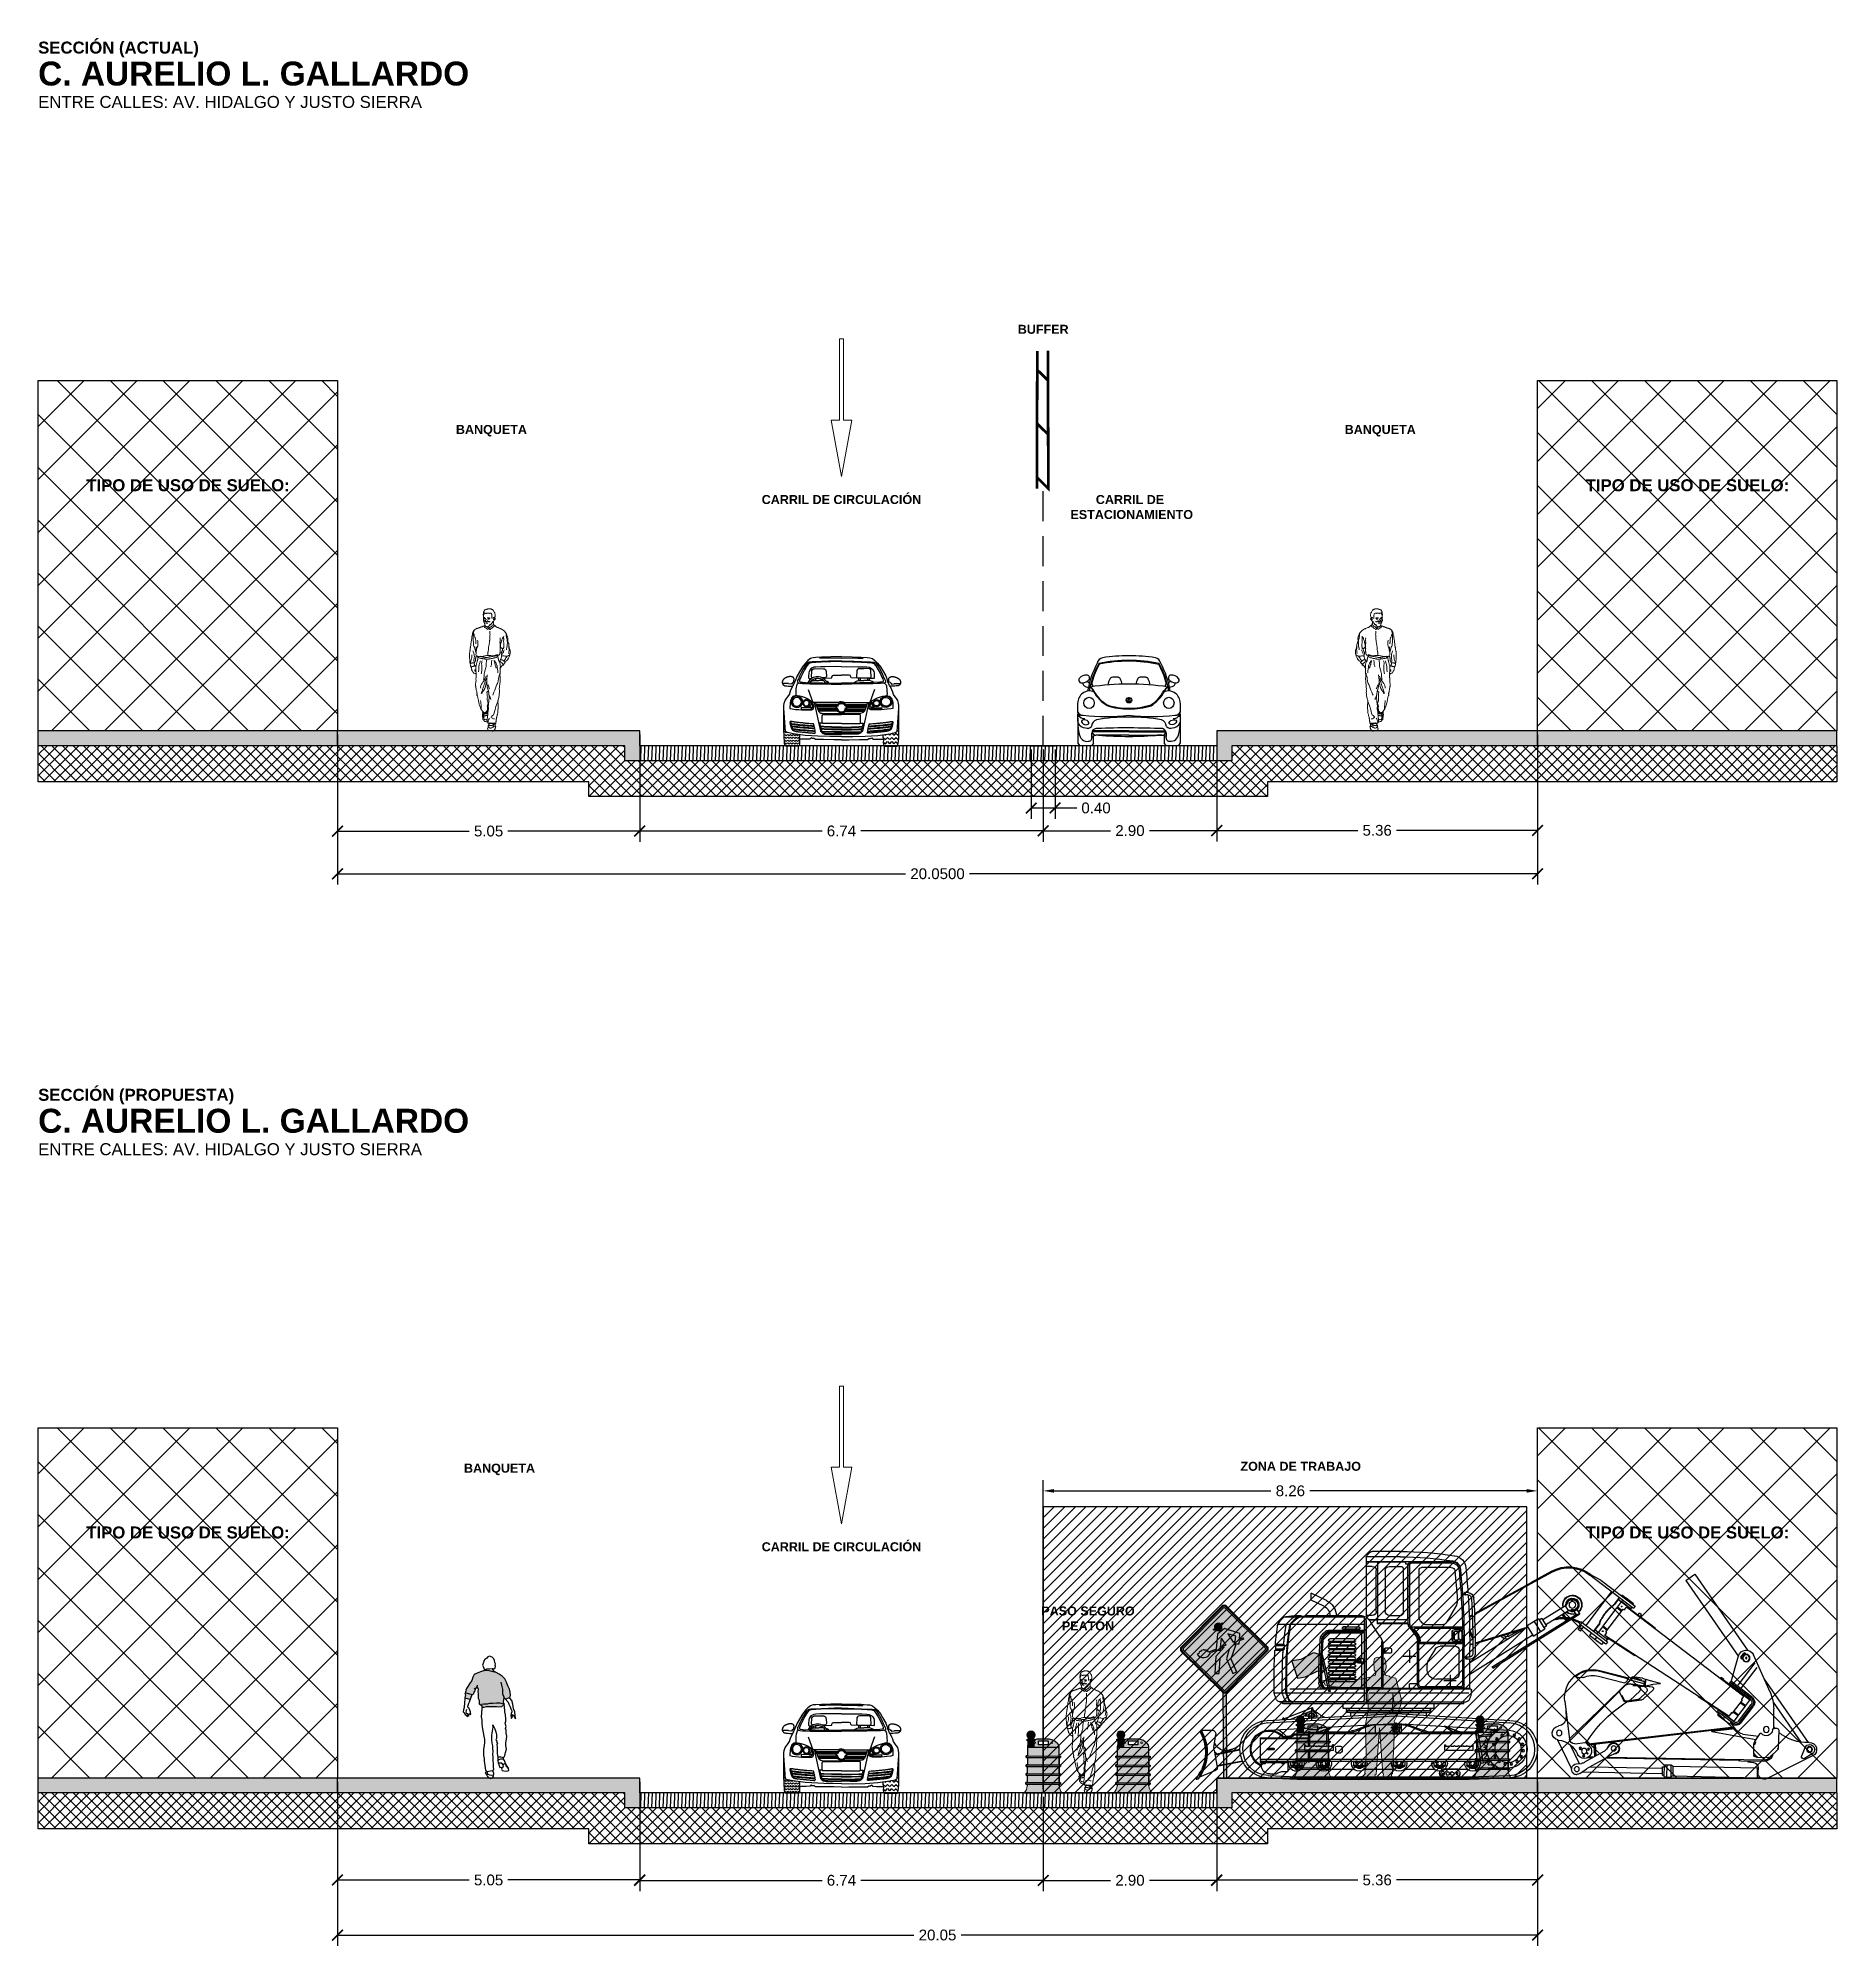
# Model space of a CAD drawing. Header units: metres. Extents: x 668617 to 675126, y 2286318 to 2293677.
# Drawn here: x 672191.25 to 672221.3, y 2287819.99 to 2287851.86 of the extents above; entities that cross this region are included whole.
import ezdxf

# ---------------------------------------------------------------- set-up
doc = ezdxf.new("R2010")
doc.units = ezdxf.units.M
doc.header["$MEASUREMENT"] = 0
doc.linetypes.add('CONTINUA', pattern=[0])
doc.linetypes.add('DASHED', pattern=[0.75, 0.5, -0.25])
doc.layers.add('30-ESC HUM', color=251, linetype='Continuous', lineweight=0)
for name, color, linetype in [('DMTG_SECCIONES_VIALES', 250, 'Continuous'), ('ESTACIÓN', 7, 'Continuous'), ('PERSONA', 7, 'CONTINUA'), ('PERSONAS HATCH', 254, 'Continuous'), ('SPP-00_OBRAS_EN_EL_CAMINO', 7, 'Continuous')]:
    doc.layers.add(name, color=color, linetype=linetype)
doc.layers.add('dp_Fondo del tablero', color=7, linetype='Continuous', lineweight=0, true_color=0xf05123)
doc.layers.add('dp_Pictograma y filete', color=7, linetype='Continuous', lineweight=0, true_color=0x000000)
doc.styles.get("Standard").update_dxf_attribs({"font": 'arial.ttf'})
doc.dimstyles.get("Standard").update_dxf_attribs({"dimtxt": 0.18, "dimasz": 0.18, "dimexe": 0.18, "dimexo": 0.0625, "dimgap": 0.09, "dimtad": 0, "dimtih": 1, "dimtoh": 1, "dimdec": 4, "dimzin": 0, "dimdsep": 46, "dimtxsty": 'Standard', "dimcen": 0.09, "dimadec": 0, "dimazin": 0, "dimtfac": 1, "dimtdec": 4, "dimtofl": 0, "dimtmove": 0, "dimatfit": 3, "dimfxl": 1, "dimtolj": 1, "dimtzin": 0, "dimarcsym": 0})
pattern_1 = [(37.5, (671855.920446, 2287769.89963), (-0.003149668, 0.096341188), [0, -0.076, 0, -0.085, 0, -0.08125]), (7.5, (671855.92045, 2287769.89963), (0.088488835, 0.141107303), [0, -0.041, 0, -0.0685, 0, -0.02625]), (327.5, (671855.858946, 2287769.89963), (0.155707093, 0.000282953), [0, -0.025, 0, -0.09, 0, -0.1175]), (317.5, (671855.85895, 2287769.89963), (0.15030633, 0.04388378), [0, -0.0125, 0, -0.059, 0, -0.0675])]
pattern_2 = [(37.5, (671855.920446, 2287752.40659), (-0.003149668, 0.096341188), [0, -0.076, 0, -0.085, 0, -0.08125]), (7.5, (671855.92045, 2287752.40659), (0.088488835, 0.141107303), [0, -0.041, 0, -0.0685, 0, -0.02625]), (327.5, (671855.858946, 2287752.40659), (0.155707093, 0.000282953), [0, -0.025, 0, -0.09, 0, -0.1175]), (317.5, (671855.85895, 2287752.40659), (0.15030633, 0.04388378), [0, -0.0125, 0, -0.059, 0, -0.0675])]

msp = doc.modelspace()

# ---------------------------------------------------------------- texts
at = {"layer": 'DMTG_SECCIONES_VIALES'}
for s, width, insert, char_height, attachment_point in [('\\pxql;{\\fArial|b1|i0|c0|p34;SECCIÓN (ACTUAL)\\P\\H2x;C. AURELIO L. GALLARDO}', 8.9395703, (672200.19312, 2287851.80202), 0.2, 3), ('\\pxql;ENTRE CALLES: AV. HIDALGO Y JUSTO SIERRA ', 8.542514, (672199.79606, 2287850.89376), 0.2, 3), ('\\pxqc;{\\fArial|b1|i0|c0|p34;BUFFER}', 3.6251352, (672209.85693, 2287847.07129), 0.15, 3), ('\\pxqc;{\\fArial|b1|i0|c0|p34;BANQUETA}', 3.6251352, (672197.01377, 2287845.39797), 0.15, 1), ('\\pxqc;{\\fArial|b1|i0|c0|p34;BANQUETA}', 3.6251352, (672211.86226, 2287845.39797), 0.15, 1), ('\\pxqc;{\\fArial|b1|i0|c0|p34;TIPO DE USO DE SUELO: }', 3.6251352, (672195.56998, 2287844.49126), 0.2, 3), ('\\pxqc;{\\fArial|b1|i0|c0|p34;TIPO DE USO DE SUELO: }', 3.6251352, (672220.61998, 2287844.49126), 0.2, 3), ('\\pxqc;{\\fArial|b1|i0|c0|p34;CARRIL DE CIRCULACIÓN}', 3.6251352, (672206.48693, 2287844.22763), 0.15, 3), ('\\pxqc;{\\fArial|b1|i0|c0|p34;CARRIL DE\\P ESTACIONAMIENTO}', 3.6251352, (672211.30693, 2287844.22763), 0.15, 3), ('\\pxql;{\\fArial|b1|i0|c0|p34;SECCIÓN (PROPUESTA)\\P\\H2x;C. AURELIO L. GALLARDO}', 8.9395703, (672200.19312, 2287834.30898), 0.2, 3), ('\\pxql;ENTRE CALLES: AV. HIDALGO Y JUSTO SIERRA ', 8.542514, (672199.79606, 2287833.40072), 0.2, 3), ('\\pxqc;{\\fArial|b1|i0|c0|p34;BANQUETA}', 3.6251352, (672197.14859, 2287828.04752), 0.15, 1), ('\\pxqc;{\\fArial|b1|i0|c0|p34;ZONA DE TRABAJO}', 3.6251352, (672214.1593, 2287828.07876), 0.15, 3), ('\\pxqc;{\\fArial|b1|i0|c0|p34;TIPO DE USO DE SUELO: }', 3.6251352, (672195.56998, 2287826.99822), 0.2, 3), ('\\pxqc;{\\fArial|b1|i0|c0|p34;TIPO DE USO DE SUELO: }', 3.6251352, (672220.61998, 2287826.99822), 0.2, 3), ('\\pxqc;{\\fArial|b1|i0|c0|p34;CARRIL DE CIRCULACIÓN}', 3.6251352, (672206.48693, 2287826.73459), 0.15, 3), ('\\pxqc;{\\fArial|b1|i0|c0|p34;PASO SEGURO \\PPEATÓN}', 3.6251352, (672210.60559, 2287825.66145), 0.15, 3)]:
    msp.add_mtext_dynamic_manual_height_columns(s, width=width, gutter_width=1, heights=[1.62792], dxfattribs=dict(at, insert=insert, char_height=char_height, attachment_point=attachment_point))

# ---------------------------------------------------------------- blocks, each defined once
blk = doc.blocks.new('*D448')
at = {"layer": 'Defpoints', "color": 0, "transparency": 16777216}
for p in [(672216.304, 2287827.593), (672208.044, 2287822.547), (672216.304, 2287822.547)]:
    blk.add_point(p, dxfattribs=at)
at = {"layer": 'DMTG_SECCIONES_VIALES', "color": 0, "lineweight": -2, "transparency": 16777216}
for p, q in [((672208.044, 2287822.609), (672208.044, 2287827.773)), ((672216.304, 2287822.609), (672216.304, 2287827.773)), ((672208.224, 2287827.593), (672211.85, 2287827.593)), ((672216.124, 2287827.593), (672212.497, 2287827.593))]:
    blk.add_line(p, q, dxfattribs=at)
at = {"layer": 'DMTG_SECCIONES_VIALES', "color": 0, "transparency": 16777216}
for points in [[(672208.224, 2287827.623), (672208.224, 2287827.563), (672208.044, 2287827.593)], [(672216.124, 2287827.623), (672216.124, 2287827.563), (672216.304, 2287827.593)]]:
    blk.add_solid(points, dxfattribs=at)
at = {"layer": 'DMTG_SECCIONES_VIALES', "color": 0, "transparency": 16777216, "insert": (672212.174, 2287827.593), "char_height": 0.18, "attachment_point": 5}
blk.add_mtext('\\A1;8.26', dxfattribs=at)
blk = doc.blocks.new('veh contruccion')
at = {"color": 0}
for p, q in [((0.207, 2.626), (-0.858, 2.626)), ((-0.348, 2.625), (-0.823, 2.625)), ((-0.348, 2.608), (-0.823, 2.608)), ((-0.821, 2.552), (-0.462, 2.552)), ((-0.32, 1.885), (-0.32, 2.58)), ((-0.305, 2.593), (-0.274, 2.593)), ((-0.303, 1.885), (-0.303, 2.58)), ((-0.296, 1.94), (-0.296, 2.591)), ((-0.273, 2.594), (-0.273, 2.626)), ((-0.273, 2.594), (-0.273, 2.621)), ((0.068, 2.621), (-0.273, 2.621)), ((0.064, 2.626), (-0.27, 2.626)), ((-0.245, 2.005), (-0.245, 2.535)), ((-0.076, 2.565), (-0.215, 2.565)), ((-0.209, 2.747), (0.131, 2.747)), ((-0.209, 2.681), (0.203, 2.681)), ((0.201, 2.626), (0.063, 2.626)), ((0.068, 2.621), (0.068, 1.92)), ((0.207, 2.621), (0.068, 2.621)), ((0.133, 2.565), (0.207, 2.565)), ((0.207, 2.675), (0.207, 2.626)), ((0.207, 2.646), (0.207, 1.97)), ((-3.757, 2.47), (-4.392, 1.554)), ((-3.65, 2.395), (-4.284, 1.48)), ((-3.65, 2.395), (-3.757, 2.47)), ((-2.626, 2.401), (-3.037, 2.087)), ((-2.493, 2.462), (-3.018, 2.062)), ((-2.626, 2.401), (-2.541, 2.442)), ((-2.541, 2.442), (-2.524, 2.453)), ((-2.541, 2.442), (-2.526, 2.436)), ((-2.5, 2.471), (-2.524, 2.453)), ((-2.522, 2.439), (-2.524, 2.453)), ((-1.101, 1.987), (-2.035, 2.497)), ((-1.788, 2.375), (-2.029, 2.507)), ((-1.787, 2.361), (-1.788, 2.375)), ((-1.773, 2.365), (-1.788, 2.375)), ((-1.783, 2.359), (-1.773, 2.365)), ((-1.101, 1.998), (-1.773, 2.365)), ((-0.432, 1.951), (-0.432, 2.522)), ((-0.026, 2.025), (-0.026, 2.515)), ((0.083, 2.025), (0.083, 2.515)), ((-4.348, 0.997), (-2.934, 2.075)), ((-3.037, 2.087), (-3.018, 2.062)), ((-2.929, 2.185), (-3.017, 2.118)), ((-3.009, 2.109), (-3.017, 2.118)), ((-2.987, 2.055), (-3.002, 2.074)), ((-2.875, 2.14), (-2.987, 2.055)), ((-2.986, 2.055), (-2.876, 2.139)), ((-2.909, 2.043), (-2.934, 2.075)), ((-2.922, 2.176), (-2.929, 2.185)), ((-2.926, 2.182), (-2.877, 2.219)), ((-2.923, 2.178), (-2.874, 2.215)), ((-2.875, 2.14), (-2.89, 2.159)), ((-2.88, 2.029), (-2.824, 2.072)), ((-2.877, 2.219), (-2.874, 2.215)), ((-2.876, 2.139), (-2.875, 2.139)), ((-2.874, 2.212), (-2.875, 2.214)), ((-2.839, 2.168), (-2.875, 2.14)), ((-2.824, 2.072), (-2.875, 2.139)), ((-2.793, 2.108), (-2.853, 2.187)), ((-2.788, 2.112), (-2.849, 2.191)), ((-2.824, 2.072), (-2.817, 2.064)), ((-2.754, 2.263), (-2.442, 1.853)), ((-2.336, 2.051), (-2.346, 2.077)), ((-2.293, 2.155), (-2.293, 2.163)), ((-2.293, 2.155), (-2.268, 2.155)), ((-2.271, 2.164), (-2.29, 2.164)), ((-2.287, 2.155), (-2.287, 2.163)), ((-2.274, 2.155), (-2.274, 2.163)), ((-2.268, 2.155), (-2.268, 2.163)), ((-2.235, 2.032), (-2.198, 2.092)), ((-2.225, 2.136), (-2.198, 2.092)), ((-2.198, 2.092), (-2.217, 2.132)), ((-2.198, 2.092), (-1.926, 1.922)), ((-1.022, 2.249), (-0.987, 2.249)), ((-1.022, 2.222), (-0.987, 2.222)), ((-0.976, 2.236), (-0.976, 2.235)), ((-0.873, 2.078), (-0.768, 1.896)), ((0.683, 2.153), (0.868, 2.241)), ((0.716, 2.085), (0.868, 2.157)), ((0.868, 2.157), (0.868, 2.241)), ((-3.285, 1.815), (-2.97, 2.055)), ((-3.1, 1.96), (-3.242, 1.852)), ((-3.24, 1.85), (-3.242, 1.852)), ((-3.201, 1.871), (-3.205, 1.876)), ((-3.115, 1.98), (-3.089, 2)), ((-3.098, 1.958), (-3.115, 1.98)), ((-3.072, 1.977), (-3.089, 2)), ((-2.986, 2.054), (-2.986, 2.055)), ((-2.981, 2.047), (-2.986, 2.054)), ((-2.974, 2.045), (-2.977, 2.05)), ((-2.966, 2.051), (-2.97, 2.055)), ((-2.902, 2.043), (-2.894, 2.049)), ((-2.686, 1.776), (-2.894, 2.049)), ((-2.873, 2.021), (-2.817, 2.064)), ((-2.651, 1.845), (-2.817, 2.064)), ((-2.706, 1.652), (-2.382, 1.899)), ((-2.706, 1.802), (-2.651, 1.845)), ((-2.686, 1.626), (-2.378, 1.861)), ((-2.651, 1.845), (-2.644, 1.836)), ((-2.541, 1.777), (-2.601, 1.856)), ((-2.536, 1.781), (-2.596, 1.86)), ((-2.353, 1.804), (-2.389, 1.852)), ((-2.382, 1.899), (-2.368, 1.881)), ((-2.378, 1.895), (-2.297, 1.928)), ((-2.378, 1.895), (-2.378, 1.893)), ((-2.364, 1.887), (-2.378, 1.893)), ((-2.378, 1.861), (-2.368, 1.881)), ((-2.368, 1.999), (-2.372, 1.993)), ((-1.323, 1.34), (-2.372, 1.993)), ((-2.371, 1.996), (-2.336, 2.051)), ((-2.336, 1.986), (-2.368, 1.999)), ((-2.368, 1.881), (-2.362, 1.889)), ((-2.364, 1.887), (-2.292, 1.917)), ((-2.33, 1.982), (-2.301, 2.029)), ((-1.314, 1.353), (-2.317, 1.977)), ((-2.301, 2.029), (-2.294, 2.03)), ((-2.294, 2.043), (-2.268, 2.043)), ((-2.294, 2.043), (-2.294, 2.033)), ((-2.294, 2.033), (-2.291, 2.032)), ((-2.294, 2.032), (-2.268, 2.032)), ((-2.294, 2.032), (-2.294, 2.022)), ((-2.294, 2.022), (-2.291, 2.021)), ((-2.291, 2.021), (-2.27, 2.021)), ((-2.288, 2.043), (-2.288, 2.049)), ((-2.288, 2.021), (-2.287, 2.02)), ((-2.287, 2.043), (-2.287, 2.049)), ((-2.287, 2.043), (-2.287, 2.033)), ((-2.287, 2.032), (-2.287, 2.022)), ((-2.287, 2.02), (-2.287, 2.021)), ((-2.275, 2.02), (-2.287, 2.02)), ((-2.275, 2.043), (-2.275, 2.049)), ((-2.275, 2.02), (-2.275, 2.021)), ((-2.274, 2.021), (-2.275, 2.02)), ((-2.274, 2.043), (-2.274, 2.049)), ((-2.274, 2.043), (-2.274, 2.033)), ((-2.274, 2.032), (-2.274, 2.022)), ((-2.268, 2.033), (-2.27, 2.032)), ((-2.268, 2.022), (-2.27, 2.021)), ((-2.268, 2.043), (-2.268, 2.033)), ((-2.268, 2.035), (-2.235, 2.032)), ((-2.268, 2.032), (-2.268, 2.022)), ((-1.963, 1.863), (-2.235, 2.032)), ((-2.223, 1.919), (-2.175, 1.995)), ((-2.207, 1.909), (-2.159, 1.985)), ((-2.091, 1.927), (-2.042, 1.912)), ((-2.082, 1.937), (-2.087, 1.938)), ((-1.914, 1.937), (-1.971, 1.846)), ((-1.971, 1.846), (-1.938, 1.825)), ((-1.871, 1.933), (-1.949, 1.808)), ((-1.914, 1.937), (-1.882, 1.917)), ((-1.819, 1.9), (-1.896, 1.776)), ((-1.871, 1.933), (-1.738, 1.85)), ((-1.736, 1.843), (-1.808, 1.727)), ((-1.036, 1.962), (-1.074, 1.983)), ((-1.036, 1.951), (-1.074, 1.972)), ((-0.707, 1.861), (-0.52, 1.861)), ((-0.475, 1.88), (-0.448, 1.91)), ((-0.303, 1.923), (-0.296, 1.923)), ((-0.303, 1.922), (0.068, 1.922)), ((0.068, 1.886), (-0.303, 1.886)), ((-0.296, 1.923), (0.068, 1.923)), ((-0.29, 1.872), (0.068, 1.872)), ((0.172, 1.925), (-0.281, 1.925)), ((-0.076, 1.975), (-0.215, 1.975)), ((0.032, 1.712), (0.148, 1.888)), ((0.068, 1.872), (0.068, 1.92)), ((0.169, 1.92), (0.068, 1.92)), ((0.133, 1.975), (0.207, 1.975)), ((0.19, 1.94), (0.208, 1.97)), ((0.19, 1.94), (0.207, 1.94)), ((0.202, 1.385), (0.202, 1.842)), ((0.207, 1.09), (0.207, 1.94)), ((0.207, 1.915), (0.207, 1.841)), ((0.226, 1.78), (0.226, 1.95)), ((0.226, 1.865), (1.272, 1.865)), ((0.233, 1.954), (1.199, 1.954)), ((0.257, 1.97), (0.927, 1.97)), ((0.983, 1.965), (0.995, 1.965)), ((0.995, 1.97), (1.074, 1.97)), ((-4.168, 0.761), (-2.671, 1.731)), ((-3.281, 1.81), (-3.285, 1.815)), ((-3.034, 1.488), (-2.702, 1.703)), ((-2.727, 1.687), (-2.709, 1.69)), ((-2.717, 1.693), (-2.713, 1.694)), ((-2.714, 1.696), (-2.705, 1.684)), ((-2.713, 1.704), (-2.709, 1.698)), ((-2.706, 1.652), (-2.686, 1.626)), ((-2.705, 1.708), (-2.702, 1.703)), ((-2.705, 1.684), (-2.704, 1.684)), ((-2.704, 1.683), (-2.592, 1.768)), ((-2.704, 1.684), (-2.593, 1.768)), ((-2.69, 1.664), (-2.704, 1.683)), ((-2.7, 1.794), (-2.644, 1.836)), ((-2.671, 1.731), (-2.695, 1.762)), ((-2.694, 1.77), (-2.686, 1.776)), ((-2.655, 1.65), (-2.634, 1.623)), ((-2.644, 1.836), (-2.593, 1.77)), ((-2.634, 1.623), (-2.489, 1.733)), ((-2.616, 1.634), (-2.568, 1.67)), ((-2.593, 1.768), (-2.593, 1.77)), ((-2.592, 1.768), (-2.556, 1.796)), ((-2.578, 1.749), (-2.592, 1.768)), ((-2.574, 1.712), (-2.553, 1.685)), ((-2.552, 1.683), (-2.504, 1.719)), ((-2.51, 1.761), (-2.489, 1.733)), ((-2.378, 1.785), (-2.415, 1.833)), ((-2.378, 1.785), (-2.353, 1.804)), ((-1.948, 1.809), (-1.815, 1.726)), ((-1.81, 1.728), (-1.809, 1.729)), ((-1.795, 1.731), (-1.044, 1.263)), ((-1.109, 1.644), (-1.737, 1.833)), ((-1.733, 1.829), (-1.044, 1.401)), ((-1.7, 1.809), (-1.315, 1.693)), ((-1.507, 1.72), (-1.633, 1.789)), ((-1.426, 1.726), (-1.427, 1.723)), ((-1.315, 1.693), (-1.304, 1.703)), ((-1.297, 1.69), (-1.315, 1.693)), ((-1.297, 1.69), (-1.3, 1.701)), ((-1.297, 1.69), (-1.109, 1.633)), ((-1.081, 1.717), (-1.041, 1.813)), ((-1.081, 1.704), (-1.041, 1.799)), ((-1.081, 1.69), (-1.041, 1.785)), ((-1.044, 1.624), (-1.081, 1.635)), ((-1.081, 1.625), (-1.044, 1.614)), ((-0.955, 1.648), (-0.96, 1.64)), ((-0.96, 1.631), (-0.43, 1.631)), ((-0.957, 1.832), (-0.337, 1.832)), ((-0.957, 1.823), (-0.953, 1.815)), ((-0.945, 1.648), (-0.454, 1.648)), ((-0.943, 1.815), (-0.379, 1.815)), ((-0.911, 1.697), (-0.938, 1.671)), ((-0.937, 1.794), (-0.911, 1.767)), ((-0.927, 1.661), (-0.851, 1.661)), ((-0.925, 1.802), (-0.851, 1.802)), ((-0.911, 1.712), (-0.911, 1.752)), ((-0.86, 1.767), (-0.858, 1.767)), ((-0.86, 1.697), (-0.858, 1.697)), ((-0.843, 1.767), (-0.836, 1.789)), ((-0.843, 1.712), (-0.843, 1.752)), ((-0.843, 1.697), (-0.836, 1.676)), ((-0.831, 1.682), (-0.831, 1.782)), ((-0.444, 1.658), (-0.444, 1.67)), ((-0.444, 1.648), (-0.43, 1.635)), ((-0.43, 1.142), (-0.43, 1.67)), ((-0.374, 1.806), (-0.417, 1.75)), ((-0.413, 1.142), (-0.413, 1.67)), ((-0.412, 1.15), (-0.412, 1.67)), ((-0.339, 1.83), (-0.406, 1.742)), ((-0.325, 1.82), (-0.392, 1.731)), ((-0.324, 1.819), (-0.391, 1.731)), ((0.004, 1.649), (0.004, 1.094)), ((0.015, 1.679), (0.02, 1.686)), ((0.015, 1.09), (0.015, 1.657)), ((0.226, 1.793), (0.658, 1.793)), ((0.226, 1.78), (0.655, 1.78)), ((0.226, 1.09), (0.226, 1.77)), ((0.226, 1.77), (0.654, 1.77)), ((0.227, 1.096), (0.227, 1.764)), ((0.257, 1.467), (0.257, 1.756)), ((0.26, 1.76), (0.396, 1.76)), ((0.289, 1.835), (0.282, 1.827)), ((0.289, 1.806), (0.282, 1.813)), ((0.323, 1.836), (0.291, 1.836)), ((0.291, 1.831), (0.482, 1.831)), ((0.291, 1.809), (0.482, 1.809)), ((0.323, 1.805), (0.291, 1.805)), ((0.293, 1.835), (0.296, 1.831)), ((0.293, 1.806), (0.296, 1.809)), ((0.328, 1.831), (0.323, 1.836)), ((0.328, 1.809), (0.323, 1.805)), ((0.347, 1.614), (0.396, 1.614)), ((0.349, 1.691), (0.396, 1.691)), ((0.349, 1.658), (0.396, 1.658)), ((0.349, 1.646), (0.396, 1.646)), ((0.396, 1.76), (0.654, 1.76)), ((0.396, 1.691), (0.582, 1.691)), ((0.396, 1.658), (0.582, 1.658)), ((0.396, 1.646), (0.582, 1.646)), ((0.396, 1.614), (0.583, 1.614)), ((0.445, 1.831), (0.45, 1.836)), ((0.445, 1.809), (0.45, 1.805)), ((0.45, 1.836), (0.482, 1.836)), ((0.45, 1.805), (0.482, 1.805)), ((0.48, 1.835), (0.477, 1.831)), ((0.48, 1.806), (0.477, 1.809)), ((0.484, 1.835), (0.49, 1.827)), ((0.484, 1.806), (0.49, 1.813)), ((0.582, 1.691), (0.643, 1.691)), ((0.582, 1.658), (0.643, 1.658)), ((0.582, 1.646), (0.643, 1.646)), ((0.583, 1.614), (0.643, 1.614)), ((0.655, 1.78), (0.658, 1.793)), ((0.655, 1.77), (0.659, 1.76)), ((0.676, 1.754), (0.679, 1.762)), ((0.684, 1.77), (0.697, 1.782)), ((0.719, 1.707), (0.723, 1.712)), ((0.723, 1.717), (0.73, 1.717)), ((0.723, 1.696), (0.728, 1.695)), ((0.73, 1.717), (0.748, 1.727)), ((0.73, 1.696), (0.737, 1.696)), ((0.737, 1.696), (0.758, 1.698)), ((1.2, 1.624), (1.3, 1.624)), ((1.292, 1.608), (1.3, 1.624)), ((-4.665, 1.051), (-4.465, 1.499)), ((-4.281, 1.133), (-4.486, 1.402)), ((-4.38, 1.463), (-4.382, 1.459)), ((-4.382, 1.459), (-4.379, 1.455)), ((-4.38, 1.463), (-4.376, 1.464)), ((-4.379, 1.455), (-4.375, 1.456)), ((-4.376, 1.464), (-4.373, 1.46)), ((-4.373, 1.46), (-4.375, 1.456)), ((-4.374, 1.513), (-4.362, 1.522)), ((-4.367, 1.504), (-4.374, 1.513)), ((-4.362, 1.522), (-4.348, 1.52)), ((-4.358, 1.517), (-4.362, 1.514)), ((-4.362, 1.514), (-4.362, 1.51)), ((-4.362, 1.51), (-4.357, 1.508)), ((-4.354, 1.515), (-4.358, 1.517)), ((-4.357, 1.508), (-4.353, 1.511)), ((-4.353, 1.511), (-4.354, 1.515)), ((-4.311, 1.472), (-4.348, 1.52)), ((-4.325, 1.449), (-4.332, 1.458)), ((-4.322, 1.469), (-4.326, 1.466)), ((-4.326, 1.466), (-4.325, 1.462)), ((-4.325, 1.462), (-4.321, 1.46)), ((-4.313, 1.458), (-4.325, 1.449)), ((-4.318, 1.468), (-4.322, 1.469)), ((-4.321, 1.46), (-4.317, 1.463)), ((-4.317, 1.463), (-4.318, 1.468)), ((-4.311, 1.472), (-4.313, 1.458)), ((-4.194, 1.161), (-4.286, 1.486)), ((-3.037, 1.493), (-3.034, 1.488)), ((-2.953, 1.548), (-2.95, 1.543)), ((-1.044, 1.473), (-1.044, 1.595)), ((-1.044, 1.094), (-1.044, 1.446)), ((-1.04, 1.473), (-1.006, 1.473)), ((-1.04, 1.445), (-1.006, 1.445)), ((-0.995, 1.459), (-0.995, 1.459)), ((-0.977, 1.142), (-0.977, 1.595)), ((-0.96, 1.142), (-0.96, 1.595)), ((-0.916, 1.277), (-0.916, 1.557)), ((-0.871, 1.603), (-0.687, 1.603)), ((-0.627, 1.569), (-0.547, 1.44)), ((-0.532, 1.314), (-0.532, 1.387)), ((-0.393, 1.479), (-0.242, 1.479)), ((-0.317, 1.554), (-0.317, 1.403)), ((-0.1, 1.569), (-0.1, 1.528)), ((-0.09, 1.579), (-0.023, 1.579)), ((-0.09, 1.518), (-0.023, 1.518)), ((-0.018, 1.569), (-0.018, 1.528)), ((-0.013, 1.569), (-0.013, 1.528)), ((0.202, 1.104), (0.202, 1.385)), ((0.24, 1.45), (0.292, 1.45)), ((0.24, 1.41), (0.294, 1.41)), ((0.257, 1.4), (0.294, 1.4)), ((0.257, 1.11), (0.257, 1.395)), ((0.26, 1.46), (0.293, 1.46)), ((0.267, 1.43), (0.27, 1.435)), ((0.267, 1.43), (0.27, 1.426)), ((0.273, 1.427), (0.273, 1.434)), ((0.273, 1.434), (0.275, 1.434)), ((0.273, 1.427), (0.275, 1.427)), ((0.274, 1.442), (0.276, 1.446)), ((0.274, 1.419), (0.276, 1.414)), ((0.276, 1.446), (0.282, 1.446)), ((0.276, 1.414), (0.282, 1.414)), ((0.29, 1.446), (0.295, 1.446)), ((0.29, 1.414), (0.295, 1.414)), ((0.295, 1.446), (0.298, 1.442)), ((0.295, 1.414), (0.298, 1.419)), ((0.296, 1.453), (0.296, 1.459)), ((0.296, 1.4), (0.296, 1.41)), ((0.302, 1.435), (0.304, 1.43)), ((0.302, 1.426), (0.304, 1.43)), ((0.306, 1.422), (0.306, 1.438)), ((0.307, 1.42), (0.314, 1.42)), ((0.308, 1.44), (0.313, 1.44)), ((0.316, 1.422), (0.316, 1.438)), ((0.349, 1.602), (0.396, 1.602)), ((0.349, 1.57), (0.396, 1.57)), ((0.349, 1.558), (0.396, 1.558)), ((0.349, 1.526), (0.396, 1.526)), ((0.349, 1.514), (0.396, 1.514)), ((0.349, 1.482), (0.396, 1.482)), ((0.349, 1.47), (0.396, 1.47)), ((0.349, 1.437), (0.396, 1.437)), ((0.349, 1.425), (0.396, 1.425)), ((0.349, 1.393), (0.396, 1.393)), ((0.349, 1.381), (0.396, 1.381)), ((0.396, 1.602), (0.583, 1.602)), ((0.396, 1.57), (0.583, 1.57)), ((0.396, 1.558), (0.583, 1.558)), ((0.396, 1.526), (0.583, 1.526)), ((0.396, 1.514), (0.583, 1.514)), ((0.396, 1.482), (0.583, 1.482)), ((0.396, 1.47), (0.583, 1.47)), ((0.396, 1.437), (0.584, 1.437)), ((0.396, 1.425), (0.584, 1.425)), ((0.396, 1.393), (0.584, 1.393)), ((0.396, 1.381), (0.584, 1.381)), ((0.583, 1.602), (0.643, 1.602)), ((0.583, 1.57), (0.643, 1.57)), ((0.583, 1.558), (0.643, 1.558)), ((0.583, 1.526), (0.643, 1.526)), ((0.583, 1.514), (0.643, 1.514)), ((0.583, 1.482), (0.643, 1.482)), ((0.583, 1.47), (0.644, 1.47)), ((0.584, 1.437), (0.644, 1.437)), ((0.584, 1.425), (0.644, 1.425)), ((0.584, 1.393), (0.644, 1.393)), ((0.584, 1.381), (0.644, 1.381)), ((1.187, 1.608), (1.292, 1.608)), ((1.19, 1.568), (1.295, 1.568)), ((1.206, 1.552), (1.306, 1.552)), ((1.295, 1.568), (1.306, 1.552)), ((-4.596, 1.206), (-5.125, 0.443)), ((-4.321, 1.102), (-4.508, 1.348)), ((-4.453, 0.983), (-4.199, 1.177)), ((-4.443, 0.971), (-4.182, 1.17)), ((-4.432, 0.956), (-4.171, 1.155)), ((-4.319, 1.027), (-4.08, 1.209)), ((-4.221, 1.106), (-4.079, 1.214)), ((-4.182, 1.17), (-4.171, 1.155)), ((-4.106, 1.202), (-4.074, 1.226)), ((-4.103, 1.197), (-4.106, 1.202)), ((-4.103, 1.197), (-4.071, 1.222)), ((-4.099, 1.198), (-4.1, 1.199)), ((-4.081, 1.209), (-4.083, 1.211)), ((-4.082, 1.212), (-4.082, 1.213)), ((-4.077, 1.204), (-4.08, 1.209)), ((-4.074, 1.206), (-4.079, 1.214)), ((-4.071, 1.222), (-4.074, 1.226)), ((-4.073, 1.219), (-4.066, 1.224)), ((-4.067, 1.212), (-4.073, 1.22)), ((-4.064, 1.214), (-4.07, 1.221)), ((-4.061, 1.217), (-4.066, 1.224)), ((-3.345, 1.155), (-3.252, 1.177)), ((-3.345, 1.153), (-3.345, 1.155)), ((-3.345, 1.153), (-3.339, 1.15)), ((-3.169, 1.207), (-3.228, 1.185)), ((-3.163, 1.126), (-3.169, 1.207)), ((-2.959, 1.228), (-3.153, 1.178)), ((-3.153, 1.178), (-3.14, 1.127)), ((-3.149, 1.16), (-3.151, 1.169)), ((-3.146, 1.151), (-2.952, 1.201)), ((-3.128, 1.217), (-3.006, 1.232)), ((-3.108, 1.2), (-3, 1.228)), ((-3.003, 1.217), (-3, 1.228)), ((-2.245, 0.488), (-2.978, 1.194)), ((-2.959, 1.228), (-2.952, 1.201)), ((-2.613, 1.311), (-2.957, 1.222)), ((-2.61, 1.301), (-2.947, 1.215)), ((-2.947, 1.215), (-2.937, 1.176)), ((-2.912, 1.161), (-2.937, 1.176)), ((-2.595, 1.243), (-2.912, 1.161)), ((-2.339, 1.231), (-2.407, 1.225)), ((-1.323, 1.34), (-1.314, 1.353)), ((-0.882, 1.184), (-0.731, 1.184)), ((-0.843, 1.204), (-0.643, 1.204)), ((-0.807, 1.26), (-0.807, 1.109)), ((0.015, 1.142), (0.015, 1.156)), ((0.349, 1.349), (0.396, 1.349)), ((0.349, 1.337), (0.396, 1.337)), ((0.349, 1.305), (0.396, 1.305)), ((0.349, 1.293), (0.396, 1.293)), ((0.349, 1.261), (0.396, 1.261)), ((0.349, 1.172), (0.396, 1.172)), ((0.349, 1.248), (0.396, 1.248)), ((0.35, 1.216), (0.396, 1.216)), ((0.349, 1.204), (0.396, 1.204)), ((0.396, 1.349), (0.584, 1.349)), ((0.396, 1.337), (0.584, 1.337)), ((0.396, 1.305), (0.584, 1.305)), ((0.396, 1.293), (0.584, 1.293)), ((0.396, 1.261), (0.584, 1.261)), ((0.396, 1.248), (0.584, 1.248)), ((0.396, 1.216), (0.584, 1.216)), ((0.396, 1.204), (0.584, 1.204)), ((0.396, 1.172), (0.584, 1.172)), ((0.584, 1.349), (0.644, 1.349)), ((0.584, 1.337), (0.644, 1.337)), ((0.584, 1.305), (0.644, 1.305)), ((0.584, 1.293), (0.644, 1.293)), ((0.584, 1.261), (0.644, 1.261)), ((0.584, 1.248), (0.644, 1.248)), ((0.584, 1.216), (0.644, 1.216)), ((0.584, 1.204), (0.644, 1.204)), ((0.584, 1.172), (0.644, 1.172)), ((0.741, 1.169), (0.745, 1.165)), ((0.742, 1.176), (0.747, 1.176)), ((0.748, 1.165), (0.755, 1.165)), ((0.749, 1.173), (0.756, 1.173)), ((0.755, 1.165), (0.776, 1.162)), ((0.756, 1.173), (0.777, 1.173)), ((1.164, 1.038), (1.164, 1.214)), ((1.173, 1.051), (1.173, 1.214)), ((1.217, 1.038), (1.217, 1.214)), ((1.316, 1.051), (1.316, 1.214)), ((-4.702, 0.929), (-5.038, 0.445)), ((-4.423, 0.963), (-4.42, 0.959)), ((-4.422, 0.955), (-4.423, 0.954)), ((-4.372, 0.887), (-4.423, 0.954)), ((-4.312, 1.039), (-4.422, 0.955)), ((-4.42, 0.959), (-4.316, 1.038)), ((-4.419, 0.999), (-4.355, 1.047)), ((-4.419, 0.999), (-4.415, 0.994)), ((-4.415, 0.994), (-4.351, 1.043)), ((-4.41, 0.996), (-4.411, 0.997)), ((-4.316, 0.93), (-4.372, 0.887)), ((-4.309, 0.921), (-4.365, 0.879)), ((-4.355, 1.047), (-4.351, 1.043)), ((-4.355, 1.039), (-4.355, 1.04)), ((-4.324, 0.965), (-4.348, 0.997)), ((-4.333, 0.952), (-4.325, 0.958)), ((-4.214, 0.796), (-4.333, 0.952)), ((-4.319, 1.042), (-4.316, 1.038)), ((-4.316, 1.022), (-4.319, 1.027)), ((-4.316, 1.038), (-4.253, 1.086)), ((-4.311, 1.039), (-4.312, 1.039)), ((-4.308, 1.028), (-4.312, 1.033)), ((-4.308, 1.036), (-4.311, 1.039)), ((-4.256, 1.09), (-4.253, 1.086)), ((-4.221, 1.106), (-4.215, 1.099)), ((-4.13, 0.779), (-3.798, 0.994)), ((-3.885, 0.944), (-3.882, 0.939)), ((-3.801, 0.999), (-3.798, 0.994)), ((-3.793, 1.004), (-3.799, 0.996)), ((-3.339, 1.15), (-3.25, 1.143)), ((-3.141, 0.969), (-3.254, 1.079)), ((-3.07, 1.136), (-3.243, 1.113)), ((-3.069, 1.135), (-3.243, 1.113)), ((-3.163, 1.126), (-3.224, 1.139)), ((-3.091, 0.97), (-3.171, 1.047)), ((-3.163, 1.131), (-3.149, 1.126)), ((-3.068, 1.126), (-3.148, 1.116)), ((-3.119, 0.958), (-2.939, 0.93)), ((-2.939, 0.931), (-3.119, 0.958)), ((-2.98, 0.954), (-3.094, 1.063)), ((-3.088, 1.058), (-3.092, 1.062)), ((-3.072, 1.124), (-3.079, 1.122)), ((-3.073, 0.961), (-2.937, 0.94)), ((-3.068, 1.136), (-2.95, 1.148)), ((-3.068, 1.135), (-2.95, 1.147)), ((-3.016, 1.131), (-3.068, 1.125)), ((-3.067, 1.126), (-3.016, 1.131)), ((-3.016, 1.133), (-3.022, 1.14)), ((-2.937, 0.941), (-2.961, 0.944)), ((-2.861, 1.074), (-2.927, 1.139)), ((-2.86, 1.075), (-2.926, 1.139)), ((-2.882, 1.004), (-2.907, 0.956)), ((-2.906, 0.956), (-2.883, 1.003)), ((-2.855, 1.041), (-2.897, 0.952)), ((-2.896, 0.952), (-2.854, 1.04)), ((-2.883, 1.005), (-2.887, 1.009)), ((-2.877, 1), (-2.881, 1.003)), ((-2.19, 0.94), (-2.246, 0.48)), ((-1.066, 1.051), (-1.066, 1.074)), ((-1.056, 1.084), (0.191, 1.084)), ((-1.044, 1.094), (-0.955, 1.094)), ((-1.044, 1.094), (0.004, 1.094)), ((-1.033, 1.038), (0.17, 1.038)), ((1.247, 0.933), (-1, 0.933)), ((-0.977, 1.094), (-0.977, 1.137)), ((-0.971, 0.908), (-0.971, 0.933)), ((-0.931, 1.113), (-0.46, 1.113)), ((-0.931, 1.096), (-0.46, 1.096)), ((-0.413, 1.15), (-0.322, 1.15)), ((-0.317, 1.094), (-0.317, 1.145)), ((0.015, 1.09), (0.207, 1.09)), ((0.019, 1.102), (0.195, 1.102)), ((0.202, 1.1), (0.203, 1.093)), ((0.202, 1.051), (0.202, 1.074)), ((0.202, 0.957), (0.202, 1.074)), ((0.226, 0.963), (0.226, 1.106)), ((0.226, 1.09), (0.605, 1.09)), ((0.226, 1.084), (1.124, 1.084)), ((0.226, 1.038), (1.316, 1.038)), ((0.257, 0.933), (1.249, 0.933)), ((0.276, 1.102), (0.396, 1.102)), ((0.396, 1.102), (0.584, 1.102)), ((0.584, 1.102), (0.684, 1.102)), ((0.605, 1.09), (0.683, 1.09)), ((0.683, 1.09), (0.686, 1.102)), ((0.708, 1.109), (0.712, 1.101)), ((1.209, 0.908), (1.209, 0.933)), ((-4.71, 0.612), (-4.709, 0.847)), ((-4.313, 0.677), (-4.467, 0.879)), ((-4.301, 0.687), (-4.455, 0.888)), ((-4.286, 0.698), (-4.439, 0.9)), ((-4.365, 0.879), (-4.372, 0.887)), ((-4.365, 0.879), (-4.286, 0.775)), ((-4.23, 0.818), (-4.286, 0.775)), ((-4.28, 0.767), (-4.286, 0.775)), ((-4.224, 0.809), (-4.28, 0.767)), ((-4.28, 0.767), (-4.229, 0.7)), ((-4.23, 0.691), (-4.043, 0.833)), ((-4.228, 0.7), (-4.229, 0.7)), ((-4.117, 0.784), (-4.228, 0.7)), ((-4.224, 0.701), (-4.12, 0.78)), ((-4.221, 0.697), (-4.224, 0.701)), ((-4.218, 0.675), (-4.032, 0.817)), ((-4.214, 0.796), (-4.206, 0.802)), ((-4.199, 0.801), (-4.168, 0.761)), ((-4.198, 0.691), (-4.177, 0.664)), ((-4.177, 0.664), (-4.096, 0.725)), ((-4.159, 0.675), (-4.111, 0.711)), ((-4.133, 0.784), (-4.13, 0.779)), ((-4.126, 0.789), (-4.123, 0.784)), ((-4.117, 0.777), (-4.12, 0.78)), ((-4.098, 0.793), (-4.118, 0.778)), ((-4.118, 0.787), (-4.117, 0.785)), ((-4.101, 0.797), (-4.117, 0.784)), ((-4.117, 0.785), (-4.117, 0.784)), ((-4.117, 0.753), (-4.096, 0.725)), ((-4.114, 0.781), (-4.113, 0.78)), ((-4.093, 0.77), (-4.105, 0.786)), ((-4.096, 0.801), (-4.1, 0.797)), ((-4.073, 0.816), (-4.097, 0.793)), ((-4.096, 0.725), (-4.032, 0.774)), ((-4.095, 0.723), (-4.047, 0.76)), ((-4.054, 0.825), (-4.056, 0.827)), ((-4.053, 0.801), (-4.032, 0.774)), ((-4.032, 0.817), (-4.043, 0.833)), ((-2.203, 0.823), (-2.205, 0.742)), ((-2.204, 0.824), (-2.203, 0.823)), ((-0.164, 0.79), (-1.527, 0.709)), ((-0.162, 0.762), (-1.525, 0.681)), ((-0.971, 0.908), (1.209, 0.908)), ((-0.615, 0.852), (-0.615, 0.908)), ((-0.615, 0.852), (-0.614, 0.851)), ((-0.611, 0.851), (-0.614, 0.851)), ((-0.611, 0.851), (0.479, 0.851)), ((-0.577, 0.848), (-0.582, 0.851)), ((-0.574, 0.844), (-0.582, 0.85)), ((-0.574, 0.843), (-0.574, 0.844)), ((-0.572, 0.843), (-0.574, 0.843)), ((-0.573, 0.802), (-0.573, 0.825)), ((-0.573, 0.825), (0.441, 0.825)), ((-0.573, 0.802), (0.441, 0.802)), ((-0.566, 0.85), (-0.572, 0.85)), ((-0.572, 0.85), (-0.572, 0.85)), ((-0.566, 0.845), (-0.572, 0.845)), ((-0.572, 0.845), (-0.572, 0.844)), ((-0.572, 0.826), (-0.572, 0.844)), ((-0.572, 0.826), (-0.571, 0.825)), ((-0.57, 0.845), (-0.57, 0.845)), ((-0.568, 0.85), (-0.569, 0.85)), ((-0.566, 0.845), (-0.566, 0.85)), ((-0.533, 0.8), (-0.533, 0.802)), ((-0.533, 0.8), (0.401, 0.8)), ((-0.523, 0.769), (-0.523, 0.8)), ((1.39, 0.681), (-0.146, 0.762)), ((1.399, 0.709), (-0.145, 0.791)), ((0.391, 0.762), (0.391, 0.8)), ((0.401, 0.8), (0.401, 0.802)), ((0.434, 0.85), (0.44, 0.85)), ((0.434, 0.845), (0.434, 0.85)), ((0.434, 0.845), (0.44, 0.845)), ((0.436, 0.85), (0.437, 0.85)), ((0.438, 0.845), (0.438, 0.845)), ((0.44, 0.826), (0.439, 0.825)), ((0.44, 0.85), (0.44, 0.85)), ((0.44, 0.845), (0.44, 0.844)), ((0.44, 0.826), (0.44, 0.844)), ((0.44, 0.843), (0.443, 0.843)), ((0.441, 0.802), (0.441, 0.825)), ((0.443, 0.844), (0.45, 0.85)), ((0.443, 0.843), (0.443, 0.844)), ((0.444, 0.851), (0.458, 0.851)), ((0.445, 0.848), (0.45, 0.851)), ((0.479, 0.851), (0.482, 0.851)), ((0.483, 0.852), (0.482, 0.851)), ((0.483, 0.852), (0.483, 0.908)), ((0.946, 0.765), (0.785, 0.765)), ((0.846, 0.849), (0.853, 0.866)), ((0.846, 0.849), (0.855, 0.829)), ((1.217, 0.719), (0.853, 0.866)), ((1.115, 0.724), (0.855, 0.829)), ((0.866, 0.866), (0.866, 0.705)), ((1.045, 0.728), (0.936, 0.772)), ((1.085, 0.726), (1.088, 0.735)), ((1.214, 0.722), (1.194, 0.73)), ((1.194, 0.728), (1.194, 0.73)), ((1.196, 0.73), (1.197, 0.732)), ((1.199, 0.737), (1.197, 0.732)), ((1.214, 0.725), (1.197, 0.732)), ((1.199, 0.737), (1.2, 0.738)), ((1.2, 0.738), (1.216, 0.732)), ((1.207, 0.734), (1.205, 0.729)), ((1.215, 0.731), (1.213, 0.725)), ((1.213, 0.723), (1.214, 0.725)), ((1.213, 0.72), (1.214, 0.722)), ((1.215, 0.731), (1.216, 0.732)), ((-4.77, 0.591), (-4.765, 0.374)), ((-4.75, 0.612), (-4.715, 0.612)), ((-4.481, 0.453), (-4.546, 0.549)), ((-4.334, 0.544), (-4.526, 0.52)), ((-3.965, 0.576), (-4.495, 0.479)), ((-4.266, 0.583), (-4.202, 0.669)), ((-3.965, 0.577), (-4.246, 0.61)), ((-3.964, 0.584), (-4.242, 0.616)), ((-2.477, 0.415), (-4.238, 0.621)), ((-2.47, 0.425), (-4.231, 0.63)), ((-4.211, 0.681), (-4.202, 0.669)), ((-4.209, 0.663), (-4.189, 0.679)), ((-3.965, 0.576), (-3.964, 0.584)), ((-2.436, 0.441), (-2.472, 0.476)), ((-2.101, 0.475), (-2.272, 0.125)), ((-1.656, 0.487), (-1.647, 0.498)), ((-1.652, 0.474), (-1.656, 0.487)), ((-1.638, 0.471), (-1.652, 0.474)), ((-1.647, 0.498), (-1.633, 0.495)), ((-1.629, 0.482), (-1.638, 0.471)), ((-1.633, 0.495), (-1.629, 0.482)), ((-1.593, 0.524), (-1.592, 0.537)), ((-1.582, 0.515), (-1.593, 0.524)), ((-1.592, 0.537), (-1.579, 0.543)), ((-1.57, 0.521), (-1.582, 0.515)), ((-1.579, 0.543), (-1.568, 0.535)), ((-1.568, 0.535), (-1.57, 0.521)), ((-0.157, 0.672), (-1.52, 0.591)), ((-1.52, 0.545), (-1.513, 0.557)), ((-1.513, 0.533), (-1.52, 0.545)), ((-1.513, 0.557), (-1.499, 0.557)), ((-1.499, 0.533), (-1.513, 0.533)), ((-1.499, 0.557), (-1.492, 0.545)), ((-1.492, 0.545), (-1.499, 0.533)), ((-1.445, 0.535), (-1.433, 0.543)), ((-1.443, 0.521), (-1.445, 0.535)), ((-1.431, 0.515), (-1.443, 0.521)), ((-1.433, 0.543), (-1.421, 0.537)), ((-1.419, 0.524), (-1.431, 0.515)), ((-1.421, 0.537), (-1.419, 0.524)), ((-1.384, 0.482), (-1.38, 0.495)), ((-1.375, 0.471), (-1.384, 0.482)), ((-1.38, 0.495), (-1.366, 0.498)), ((-1.361, 0.474), (-1.375, 0.471)), ((-1.374, 0.586), (-1.372, 0.589)), ((-1.37, 0.597), (-1.369, 0.6)), ((-1.366, 0.498), (-1.357, 0.487)), ((-1.357, 0.487), (-1.361, 0.474)), ((-1.352, 0.581), (-1.358, 0.585)), ((-1.346, 0.567), (-1.344, 0.57)), ((-1.338, 0.575), (-1.329, 0.579)), ((-1.329, 0.579), (-1.31, 0.588)), ((-1.314, 0.537), (-1.311, 0.539)), ((-1.306, 0.546), (-1.303, 0.555)), ((-1.303, 0.555), (-1.296, 0.575)), ((-1.153, 0.526), (-1.302, 0.545)), ((-1.295, 0.526), (-1.299, 0.532)), ((-1.155, 0.51), (-1.295, 0.528)), ((-1.293, 0.511), (-1.29, 0.513)), ((-1.283, 0.516), (-1.273, 0.517)), ((-1.273, 0.517), (-1.252, 0.52)), ((-1.271, 0.473), (-1.268, 0.474)), ((-1.261, 0.479), (-1.255, 0.487)), ((-1.256, 0.456), (-1.258, 0.463)), ((-1.255, 0.487), (-1.243, 0.504)), ((-1.21, 0.196), (-1.143, 0.577)), ((-1.182, 0.191), (-1.115, 0.572)), ((-1.153, 0.526), (-1.155, 0.51)), ((-1.115, 0.572), (-1.143, 0.577)), ((-0.24, 0.56), (-1.117, 0.56)), ((-1.117, 0.56), (-1.117, 0.552)), ((-0.24, 0.552), (-1.117, 0.552)), ((-1.114, 0.56), (-1.106, 0.567)), ((-1.106, 0.567), (-0.853, 0.567)), ((-0.922, 0.57), (-0.883, 0.583)), ((-0.741, 0.642), (-0.844, 0.57)), ((-0.738, 0.64), (-0.838, 0.57)), ((-0.838, 0.57), (-0.838, 0.56)), ((-0.838, 0.567), (-0.564, 0.567)), ((-0.751, 0.639), (-0.776, 0.627)), ((-0.741, 0.642), (-0.751, 0.639)), ((-0.741, 0.642), (-0.739, 0.639)), ((-0.504, 0.586), (-0.547, 0.569)), ((-0.504, 0.572), (-0.536, 0.56)), ((-0.454, 0.597), (-0.504, 0.586)), ((-0.454, 0.583), (-0.504, 0.572)), ((-0.312, 0.653), (-0.454, 0.597)), ((-0.312, 0.64), (-0.454, 0.583)), ((-0.243, 0.656), (-0.192, 0.656)), ((-0.222, 0.56), (-0.222, 0.656)), ((-0.091, 0.622), (-0.217, 0.622)), ((-0.195, 0.553), (-0.114, 0.553)), ((-0.114, 0.546), (-0.195, 0.546)), ((-0.192, 0.67), (-0.192, 0.655)), ((-0.192, 0.589), (-0.192, 0.553)), ((-0.154, 0.685), (-0.154, 0.559)), ((1.386, 0.591), (-0.151, 0.672)), ((-0.116, 0.67), (-0.116, 0.655)), ((-0.116, 0.656), (0.123, 0.656)), ((-0.116, 0.589), (-0.116, 0.553)), ((0.889, 0.56), (-0.068, 0.56)), ((0.889, 0.552), (-0.068, 0.552)), ((0.091, 0.56), (0.091, 0.656)), ((0.323, 0.597), (0.18, 0.653)), ((0.323, 0.583), (0.18, 0.64)), ((0.372, 0.586), (0.323, 0.597)), ((0.372, 0.572), (0.323, 0.583)), ((0.415, 0.569), (0.372, 0.586)), ((0.404, 0.56), (0.372, 0.572)), ((0.432, 0.567), (0.706, 0.567)), ((0.706, 0.57), (0.617, 0.633)), ((0.638, 0.622), (0.636, 0.619)), ((0.717, 0.567), (0.638, 0.622)), ((0.648, 0.62), (0.638, 0.622)), ((0.682, 0.603), (0.648, 0.62)), ((0.683, 0.552), (0.684, 0.419)), ((0.706, 0.56), (0.706, 0.57)), ((0.713, 0.56), (0.717, 0.567)), ((0.877, 0.567), (0.717, 0.567)), ((0.777, 0.569), (0.767, 0.572)), ((0.78, 0.569), (0.779, 0.569)), ((0.877, 0.567), (0.885, 0.56)), ((0.889, 0.575), (0.889, 0.399)), ((0.905, 0.575), (0.889, 0.575)), ((0.905, 0.468), (0.889, 0.468)), ((0.905, 0.575), (0.905, 0.399)), ((0.905, 0.551), (0.905, 0.535)), ((0.917, 0.543), (0.905, 0.551)), ((0.913, 0.543), (0.905, 0.535)), ((0.913, 0.543), (0.905, 0.535)), ((0.905, 0.531), (1.076, 0.531)), ((1.484, 0.5), (0.905, 0.5)), ((1.484, 0.489), (0.905, 0.489)), ((0.913, 0.543), (1.076, 0.543)), ((0.913, 0.543), (0.917, 0.543)), ((1.076, 0.531), (1.076, 0.543)), ((1.161, 0.504), (1.161, 0.515)), ((1.197, 0.513), (1.161, 0.515)), ((1.215, 0.5), (1.161, 0.504)), ((1.215, 0.511), (1.197, 0.513)), ((1.484, 0.5), (1.484, 0.236)), ((2.041, 0.38), (2.02, 0.54)), ((2.184, 0.592), (2.064, 0.591)), ((2.187, 0.576), (2.166, 0.529)), ((2.195, 0.573), (2.174, 0.525)), ((2.202, 0.564), (2.186, 0.527)), ((2.187, 0.576), (2.195, 0.573)), ((-5.179, 0.281), (-4.629, 0.008)), ((-5.173, 0.305), (-5.079, 0.249)), ((-5.085, 0.379), (-5.045, 0.277)), ((-4.768, 0.367), (-4.765, 0.37)), ((-4.655, 0.259), (-4.768, 0.367)), ((-4.762, 0.367), (-4.765, 0.37)), ((-4.765, 0.364), (-4.762, 0.367)), ((-4.659, 0.262), (-4.656, 0.265)), ((-4.652, 0.262), (-4.656, 0.265)), ((-4.655, 0.259), (-4.652, 0.262)), ((-4.655, 0.259), (-4.652, 0.257)), ((-4.652, 0.262), (-4.648, 0.262)), ((-4.652, 0.262), (-4.652, 0.257)), ((-4.652, 0.257), (-4.505, 0.261)), ((-4.648, 0.262), (-4.648, 0.257)), ((-4.588, 0.228), (-2.701, 0.263)), ((-4.506, 0.274), (-4.505, 0.261)), ((-4.506, 0.274), (-4.497, 0.274)), ((-4.506, 0.265), (-4.497, 0.265)), ((-4.502, 0.274), (-4.502, 0.265)), ((-4.501, 0.279), (-4.497, 0.279)), ((-4.488, 0.438), (-4.49, 0.441)), ((-4.489, 0.448), (-4.481, 0.453)), ((-4.484, 0.44), (-4.489, 0.448)), ((-4.486, 0.445), (-4.479, 0.45)), ((-4.485, 0.43), (-4.485, 0.426)), ((-4.482, 0.299), (-4.482, 0.295)), ((-4.476, 0.446), (-4.481, 0.453)), ((-4.48, 0.43), (-4.48, 0.421)), ((-4.471, 0.425), (-4.48, 0.425)), ((-4.466, 0.421), (-4.48, 0.421)), ((-4.464, 0.304), (-4.477, 0.304)), ((-4.477, 0.304), (-4.477, 0.295)), ((-4.468, 0.3), (-4.477, 0.3)), ((-4.471, 0.43), (-4.471, 0.421)), ((-4.468, 0.304), (-4.468, 0.295)), ((-4.466, 0.421), (-4.464, 0.304)), ((-4.297, 0.233), (-4.302, 0.223)), ((-4.292, 0.234), (-4.286, 0.225)), ((-4.286, 0.225), (-2.685, 0.254)), ((-2.806, 0.313), (-2.723, 0.275)), ((-2.729, 0.409), (-2.692, 0.36)), ((-2.715, 0.271), (-2.453, 0.124)), ((-2.661, 0.333), (-2.429, 0.203)), ((-2.568, 0.281), (-2.561, 0.425)), ((-2.563, 0.278), (-2.556, 0.425)), ((-2.558, 0.275), (-2.551, 0.424)), ((-2.553, 0.272), (-2.546, 0.423)), ((-2.542, 0.266), (-2.477, 0.267)), ((-2.526, 0.257), (-2.462, 0.258)), ((-2.495, 0.391), (-2.449, 0.454)), ((-2.492, 0.267), (-2.492, 0.258)), ((-2.476, 0.404), (-2.487, 0.402)), ((-2.473, 0.408), (-2.479, 0.413)), ((-2.476, 0.404), (-2.443, 0.448)), ((-2.312, 0.428), (-2.436, 0.441)), ((-2.254, 0.413), (-2.364, 0.188)), ((-1.701, 0.349), (-1.69, 0.357)), ((-1.7, 0.335), (-1.701, 0.349)), ((-1.687, 0.329), (-1.7, 0.335)), ((-1.694, 0.416), (-1.69, 0.429)), ((-1.685, 0.405), (-1.694, 0.416)), ((-1.69, 0.429), (-1.676, 0.432)), ((-1.69, 0.357), (-1.677, 0.351)), ((-1.676, 0.337), (-1.687, 0.329)), ((-1.671, 0.408), (-1.685, 0.405)), ((-1.679, 0.271), (-1.672, 0.283)), ((-1.672, 0.259), (-1.679, 0.271)), ((-1.677, 0.351), (-1.676, 0.337)), ((-1.676, 0.432), (-1.667, 0.422)), ((-1.672, 0.283), (-1.658, 0.283)), ((-1.658, 0.259), (-1.672, 0.259)), ((-1.667, 0.422), (-1.671, 0.408)), ((-1.658, 0.283), (-1.651, 0.271)), ((-1.651, 0.271), (-1.658, 0.259)), ((-1.362, 0.271), (-1.355, 0.283)), ((-1.355, 0.259), (-1.362, 0.271)), ((-1.355, 0.283), (-1.341, 0.283)), ((-1.341, 0.259), (-1.355, 0.259)), ((-1.346, 0.422), (-1.337, 0.432)), ((-1.342, 0.408), (-1.346, 0.422)), ((-1.328, 0.405), (-1.342, 0.408)), ((-1.341, 0.283), (-1.334, 0.271)), ((-1.334, 0.271), (-1.341, 0.259)), ((-1.337, 0.432), (-1.323, 0.429)), ((-1.337, 0.337), (-1.336, 0.351)), ((-1.326, 0.329), (-1.337, 0.337)), ((-1.336, 0.351), (-1.323, 0.357)), ((-1.319, 0.416), (-1.328, 0.405)), ((-1.313, 0.335), (-1.326, 0.329)), ((-1.323, 0.429), (-1.319, 0.416)), ((-1.323, 0.357), (-1.312, 0.349)), ((-1.312, 0.349), (-1.313, 0.335)), ((-1.276, 0.225), (-1.273, 0.231)), ((-1.273, 0.247), (-1.27, 0.245)), ((-1.262, 0.243), (-1.253, 0.244)), ((-1.258, 0.441), (-1.255, 0.443)), ((-1.257, 0.288), (-1.254, 0.287)), ((-1.253, 0.244), (-1.231, 0.244)), ((-1.249, 0.398), (-1.245, 0.399)), ((-1.249, 0.321), (-1.246, 0.32)), ((-1.247, 0.443), (-1.238, 0.442)), ((-1.247, 0.283), (-1.24, 0.277)), ((-1.246, 0.365), (-1.243, 0.365)), ((-1.246, 0.299), (-1.245, 0.306)), ((-1.239, 0.378), (-1.24, 0.386)), ((-1.24, 0.276), (-1.225, 0.262)), ((-1.238, 0.442), (-1.217, 0.438)), ((-1.238, 0.401), (-1.23, 0.407)), ((-1.238, 0.321), (-1.229, 0.324)), ((-1.235, 0.363), (-1.226, 0.359)), ((-1.23, 0.407), (-1.213, 0.42)), ((-1.229, 0.324), (-1.209, 0.33)), ((-1.226, 0.359), (-1.208, 0.349)), ((-1.179, 0.21), (-1.174, 0.237)), ((0.889, 0.24), (-1.174, 0.24)), ((-1.174, 0.24), (-1.174, 0.236)), ((-1.174, 0.24), (-1.174, 0.236)), ((-1.165, 0.218), (-1.174, 0.237)), ((-1.165, 0.218), (-1.174, 0.236)), ((-1.071, 0.414), (-1.083, 0.414)), ((-1.083, 0.414), (-1.083, 0.349)), ((-1.02, 0.399), (-1.083, 0.399)), ((-0.738, 0.349), (-1.083, 0.349)), ((-1.071, 0.414), (-1.071, 0.399)), ((-0.969, 0.399), (-1.003, 0.399)), ((-0.919, 0.399), (-0.953, 0.399)), ((-0.869, 0.399), (-0.902, 0.399)), ((-0.819, 0.399), (-0.852, 0.399)), ((-0.738, 0.399), (-0.801, 0.399)), ((-0.75, 0.414), (-0.75, 0.399)), ((-0.738, 0.414), (-0.75, 0.414)), ((-0.738, 0.414), (-0.738, 0.349)), ((0.496, 0.378), (0.496, 0.338)), ((0.557, 0.398), (0.516, 0.398)), ((0.557, 0.317), (0.516, 0.317)), ((0.577, 0.378), (0.577, 0.338)), ((0.617, 0.414), (0.605, 0.414)), ((0.605, 0.414), (0.605, 0.349)), ((0.668, 0.399), (0.605, 0.399)), ((0.95, 0.349), (0.605, 0.349)), ((0.617, 0.414), (0.617, 0.399)), ((0.719, 0.399), (0.685, 0.399)), ((0.769, 0.399), (0.735, 0.399)), ((0.819, 0.399), (0.786, 0.399)), ((0.869, 0.399), (0.836, 0.399)), ((0.889, 0.236), (0.88, 0.218)), ((0.88, 0.218), (0.889, 0.236)), ((0.95, 0.399), (0.887, 0.399)), ((0.889, 0.349), (0.889, 0.208)), ((0.905, 0.267), (0.889, 0.267)), ((0.889, 0.212), (0.889, 0.236)), ((0.905, 0.349), (0.905, 0.208)), ((1.484, 0.24), (0.905, 0.24)), ((0.905, 0.236), (0.914, 0.218)), ((0.905, 0.236), (0.905, 0.212)), ((0.905, 0.236), (0.914, 0.218)), ((0.938, 0.414), (0.938, 0.399)), ((0.95, 0.414), (0.938, 0.414)), ((0.95, 0.414), (0.95, 0.349)), ((1.388, 0.372), (1.321, 0.372)), ((1.321, 0.352), (1.388, 0.352)), ((1.484, 0.236), (1.475, 0.218)), ((1.728, 0.348), (2.029, 0.29)), ((1.729, 0.358), (2.031, 0.299)), ((1.919, 0.331), (1.818, 0.363)), ((1.881, 0.349), (1.852, 0.354)), ((1.919, 0.331), (1.917, 0.321)), ((2.04, 0.348), (2.001, 0.144)), ((2.005, 0.304), (2.036, 0.327)), ((2.02, 0.414), (2.033, 0.438)), ((-4.587, 0.214), (-4.317, 0.219)), ((-4.514, 0.022), (-4.543, 0.021)), ((-4.521, 0.14), (-4.52, 0.077)), ((-4.516, 0.132), (-4.521, 0.132)), ((-3.498, 0.156), (-4.516, 0.136)), ((-4.514, 0.018), (-4.516, 0.136)), ((-3.496, 0.039), (-4.514, 0.018)), ((-4.397, 0.208), (-4.468, 0.201)), ((-4.397, 0.218), (-4.397, 0.208)), ((-4.317, 0.219), (-4.302, 0.223)), ((-4.286, 0.225), (-4.302, 0.223)), ((-3.498, 0.156), (-3.48, 0.163)), ((-3.496, 0.039), (-3.498, 0.156)), ((-3.496, 0.039), (-3.477, 0.032)), ((-3.455, 0.174), (-3.474, 0.173)), ((-3.471, 0.029), (-3.473, 0.169)), ((-3.452, 0.023), (-3.47, 0.023)), ((-3.425, 0.171), (-3.455, 0.174)), ((-3.422, 0.027), (-3.452, 0.023)), ((-3.391, 0.172), (-3.425, 0.171)), ((-3.422, 0.027), (-3.425, 0.171)), ((-3.388, 0.027), (-3.422, 0.027)), ((-3.388, 0.027), (-3.391, 0.172)), ((-3.37, 0.15), (-3.39, 0.15)), ((-3.368, 0.05), (-3.388, 0.05)), ((-2.5, 0.15), (-3.37, 0.133)), ((-3.368, 0.05), (-3.37, 0.15)), ((-2.409, 0.087), (-3.368, 0.068)), ((-2.371, 0.069), (-2.446, 0.12)), ((-2.409, 0.09), (-2.409, 0.095)), ((-2.329, 0.184), (-2.39, 0.19)), ((-2.331, 0.053), (-2.332, 0.055)), ((-2.294, 0.069), (-2.293, 0.067)), ((-2.271, 0.127), (-2.272, 0.127)), ((-1.627, 0.209), (-1.625, 0.222)), ((-1.615, 0.2), (-1.627, 0.209)), ((-1.625, 0.222), (-1.612, 0.228)), ((-1.603, 0.206), (-1.615, 0.2)), ((-1.612, 0.228), (-1.601, 0.22)), ((-1.601, 0.22), (-1.603, 0.206)), ((-1.558, 0.186), (-1.549, 0.197)), ((-1.554, 0.173), (-1.558, 0.186)), ((-1.54, 0.17), (-1.554, 0.173)), ((-1.549, 0.197), (-1.535, 0.194)), ((-1.531, 0.18), (-1.54, 0.17)), ((-1.535, 0.194), (-1.531, 0.18)), ((-1.035, 0), (-1.525, 0.015)), ((-1.034, 0.028), (-1.516, 0.043)), ((-1.143, 0.122), (-1.513, 0.133)), ((-1.482, 0.18), (-1.478, 0.194)), ((-1.473, 0.17), (-1.482, 0.18)), ((-1.478, 0.194), (-1.464, 0.197)), ((-1.459, 0.173), (-1.473, 0.17)), ((-1.464, 0.197), (-1.455, 0.186)), ((-1.455, 0.186), (-1.459, 0.173)), ((-1.412, 0.22), (-1.4, 0.228)), ((-1.41, 0.206), (-1.412, 0.22)), ((-1.397, 0.2), (-1.41, 0.206)), ((-1.4, 0.228), (-1.388, 0.222)), ((-1.386, 0.209), (-1.397, 0.2)), ((-1.388, 0.222), (-1.386, 0.209)), ((-1.379, 0.135), (-1.377, 0.132)), ((-1.342, 0.16), (-1.34, 0.158)), ((-1.336, 0.151), (-1.334, 0.141)), ((-1.334, 0.141), (-1.332, 0.128)), ((-1.327, 0.163), (-1.322, 0.168)), ((-1.317, 0.183), (-1.315, 0.181)), ((-1.308, 0.177), (-1.299, 0.174)), ((-1.299, 0.174), (-1.278, 0.168)), ((-1.29, 0.218), (-1.287, 0.216)), ((-1.281, 0.21), (-1.277, 0.202)), ((-1.205, 0.226), (-1.279, 0.212)), ((-1.277, 0.202), (-1.267, 0.183)), ((-1.208, 0.209), (-1.273, 0.196)), ((-1.182, 0.191), (-1.21, 0.196)), ((-1.161, 0.218), (-1.179, 0.21)), ((0.88, 0.218), (-1.165, 0.218)), ((-1.161, 0.218), (-1.165, 0.218)), ((-1.148, 0.167), (-1.148, 0.218)), ((-1.145, 0.164), (-1.11, 0.164)), ((-1.143, 0.162), (-1.143, 0.164)), ((-1.143, 0.162), (-1.114, 0.162)), ((-1.142, 0.153), (-1.142, 0.162)), ((-1.142, 0.153), (-1.14, 0.152)), ((-1.14, 0.152), (-1.117, 0.152)), ((-1.136, 0.153), (-1.136, 0.162)), ((-1.127, 0.207), (-1.127, 0.218)), ((-1.124, 0.2), (-1.119, 0.196)), ((-1.122, 0.153), (-1.122, 0.162)), ((-1.117, 0.152), (-1.115, 0.153)), ((-1.115, 0.153), (-1.115, 0.162)), ((-1.114, 0.164), (-1.114, 0.162)), ((-1.093, 0.151), (-1.093, 0.139)), ((-1.088, 0.147), (-1.068, 0.147)), ((-1.063, 0.139), (-1.063, 0.151)), ((-1.046, 0.164), (-1.012, 0.164)), ((-1.042, 0.164), (-1.042, 0.162)), ((-1.042, 0.153), (-1.042, 0.162)), ((-1.014, 0.162), (-1.042, 0.162)), ((-1.04, 0.152), (-1.042, 0.153)), ((-1.017, 0.152), (-1.04, 0.152)), ((-1.037, 0.196), (-1.033, 0.2)), ((-1.035, 0.153), (-1.035, 0.162)), ((1.035, 0), (-1.035, 0)), ((1.034, 0.028), (-1.031, 0.028)), ((-1.03, 0.218), (-1.03, 0.207)), ((-1.021, 0.153), (-1.021, 0.162)), ((-0.742, 0.119), (-1.018, 0.119)), ((-1.014, 0.153), (-1.017, 0.152)), ((-1.014, 0.162), (-1.014, 0.164)), ((-1.014, 0.153), (-1.014, 0.162)), ((-1.009, 0.218), (-1.009, 0.167)), ((-0.925, 0.069), (-0.925, 0.073)), ((-0.919, 0.093), (-0.906, 0.112)), ((-0.898, 0.119), (-0.709, 0.119)), ((-0.889, 0.021), (-0.896, 0.022)), ((-0.752, 0.028), (-0.889, 0.028)), ((-0.734, 0.028), (-0.885, 0.028)), ((-0.877, 0.008), (-0.876, 0.003)), ((-0.861, 0.003), (-0.859, 0.016)), ((-0.819, 0.02), (-0.854, 0.02)), ((-0.851, 0.067), (-0.851, 0.056)), ((-0.847, 0.049), (-0.847, 0.048)), ((-0.846, 0.047), (-0.823, 0.047)), ((-0.837, 0.087), (-0.829, 0.089)), ((-0.822, 0.048), (-0.82, 0.048)), ((-0.811, 0.002), (-0.814, 0.016)), ((-0.812, 0.076), (-0.812, 0.056)), ((-0.795, 0.016), (-0.797, 0.002)), ((-0.796, 0.076), (-0.796, 0.056)), ((-0.79, 0.02), (-0.758, 0.02)), ((-0.788, 0.048), (-0.787, 0.048)), ((-0.785, 0.047), (-0.763, 0.047)), ((-0.778, 0.088), (-0.772, 0.086)), ((-0.761, 0.049), (-0.761, 0.048)), ((-0.76, 0.067), (-0.76, 0.053)), ((-0.751, 0.167), (-0.751, 0.218)), ((-0.748, 0.164), (-0.714, 0.164)), ((-0.745, 0.003), (-0.747, 0.011)), ((-0.746, 0.162), (-0.746, 0.164)), ((-0.746, 0.153), (-0.746, 0.162)), ((-0.746, 0.162), (-0.717, 0.162)), ((-0.746, 0.153), (-0.743, 0.152)), ((-0.743, 0.152), (-0.72, 0.152)), ((-0.739, 0.153), (-0.739, 0.162)), ((-0.73, 0.207), (-0.73, 0.218)), ((-0.729, 0.031), (-0.718, 0.031)), ((-0.724, 0.016), (-0.728, 0.003)), ((-0.727, 0.2), (-0.723, 0.196)), ((-0.725, 0.153), (-0.725, 0.162)), ((-0.724, 0.016), (-0.724, 0.016)), ((-0.72, 0.152), (-0.718, 0.153)), ((-0.718, 0.153), (-0.718, 0.162)), ((-0.717, 0.164), (-0.717, 0.162)), ((-0.69, 0.099), (-0.703, 0.114)), ((-0.696, 0.151), (-0.696, 0.139)), ((-0.692, 0.147), (-0.671, 0.147)), ((-0.68, 0.073), (-0.68, 0.069)), ((-0.666, 0.139), (-0.666, 0.151)), ((-0.649, 0.164), (-0.615, 0.164)), ((-0.645, 0.164), (-0.645, 0.162)), ((-0.645, 0.153), (-0.645, 0.162)), ((-0.617, 0.162), (-0.645, 0.162)), ((-0.643, 0.152), (-0.645, 0.153)), ((-0.62, 0.152), (-0.643, 0.152)), ((-0.64, 0.196), (-0.636, 0.2)), ((-0.638, 0.153), (-0.638, 0.162)), ((-0.633, 0.218), (-0.633, 0.207)), ((-0.624, 0.153), (-0.624, 0.162)), ((-0.255, 0.119), (-0.621, 0.119)), ((-0.617, 0.153), (-0.62, 0.152)), ((-0.617, 0.162), (-0.617, 0.164)), ((-0.617, 0.153), (-0.617, 0.162)), ((-0.612, 0.218), (-0.612, 0.167)), ((-0.263, 0.167), (-0.263, 0.218)), ((-0.26, 0.164), (-0.226, 0.164)), ((-0.259, 0.162), (-0.259, 0.164)), ((-0.259, 0.162), (-0.23, 0.162)), ((-0.258, 0.153), (-0.258, 0.162)), ((-0.258, 0.153), (-0.256, 0.152)), ((-0.256, 0.152), (-0.233, 0.152)), ((-0.251, 0.153), (-0.251, 0.162)), ((-0.242, 0.207), (-0.242, 0.218)), ((-0.239, 0.2), (-0.235, 0.196)), ((-0.237, 0.153), (-0.237, 0.162)), ((-0.233, 0.152), (-0.23, 0.153)), ((-0.23, 0.164), (-0.23, 0.162)), ((-0.23, 0.153), (-0.23, 0.162)), ((-0.209, 0.151), (-0.209, 0.139)), ((-0.204, 0.147), (-0.184, 0.147)), ((-0.179, 0.139), (-0.179, 0.151)), ((-0.162, 0.164), (-0.128, 0.164)), ((-0.158, 0.164), (-0.158, 0.162)), ((-0.158, 0.153), (-0.158, 0.162)), ((-0.13, 0.162), (-0.158, 0.162)), ((-0.155, 0.152), (-0.158, 0.153)), ((-0.132, 0.152), (-0.155, 0.152)), ((-0.153, 0.196), (-0.149, 0.2)), ((-0.151, 0.153), (-0.151, 0.162)), ((-0.146, 0.218), (-0.146, 0.207)), ((-0.137, 0.153), (-0.137, 0.162)), ((0.227, 0.119), (-0.133, 0.119)), ((-0.13, 0.153), (-0.132, 0.152)), ((-0.13, 0.162), (-0.13, 0.164)), ((-0.13, 0.153), (-0.13, 0.162)), ((-0.125, 0.218), (-0.125, 0.167)), ((0.219, 0.167), (0.219, 0.218)), ((0.222, 0.164), (0.256, 0.164)), ((0.224, 0.162), (0.224, 0.164)), ((0.224, 0.153), (0.224, 0.162)), ((0.224, 0.162), (0.252, 0.162)), ((0.224, 0.153), (0.226, 0.152)), ((0.226, 0.152), (0.25, 0.152)), ((0.231, 0.153), (0.231, 0.162)), ((0.24, 0.207), (0.24, 0.218)), ((0.243, 0.2), (0.247, 0.196)), ((0.245, 0.153), (0.245, 0.162)), ((0.25, 0.152), (0.252, 0.153)), ((0.252, 0.164), (0.252, 0.162)), ((0.252, 0.153), (0.252, 0.162)), ((0.273, 0.151), (0.273, 0.139)), ((0.278, 0.147), (0.298, 0.147)), ((0.303, 0.139), (0.303, 0.151)), ((0.32, 0.164), (0.355, 0.164)), ((0.324, 0.164), (0.324, 0.162)), ((0.353, 0.162), (0.324, 0.162)), ((0.325, 0.153), (0.325, 0.162)), ((0.327, 0.152), (0.325, 0.153)), ((0.35, 0.152), (0.327, 0.152)), ((0.329, 0.196), (0.334, 0.2)), ((0.332, 0.153), (0.332, 0.162)), ((0.336, 0.218), (0.336, 0.207)), ((0.345, 0.153), (0.345, 0.162)), ((0.655, 0.119), (0.349, 0.119)), ((0.352, 0.153), (0.35, 0.152)), ((0.352, 0.153), (0.352, 0.162)), ((0.353, 0.162), (0.353, 0.164)), ((0.358, 0.218), (0.358, 0.167)), ((0.646, 0.167), (0.646, 0.218)), ((0.649, 0.164), (0.683, 0.164)), ((0.651, 0.162), (0.651, 0.164)), ((0.651, 0.153), (0.651, 0.162)), ((0.651, 0.162), (0.679, 0.162)), ((0.651, 0.153), (0.654, 0.152)), ((0.654, 0.152), (0.677, 0.152)), ((0.658, 0.153), (0.658, 0.162)), ((0.667, 0.207), (0.667, 0.218)), ((0.67, 0.2), (0.674, 0.196)), ((0.672, 0.153), (0.672, 0.162)), ((0.677, 0.152), (0.679, 0.153)), ((0.679, 0.164), (0.679, 0.162)), ((0.679, 0.153), (0.679, 0.162)), ((0.7, 0.151), (0.7, 0.139)), ((0.705, 0.147), (0.725, 0.147)), ((0.73, 0.139), (0.73, 0.151)), ((0.747, 0.164), (0.782, 0.164)), ((0.751, 0.164), (0.751, 0.162)), ((0.78, 0.162), (0.751, 0.162)), ((0.752, 0.153), (0.752, 0.162)), ((0.754, 0.152), (0.752, 0.153)), ((0.777, 0.152), (0.754, 0.152)), ((0.756, 0.196), (0.761, 0.2)), ((0.759, 0.153), (0.759, 0.162)), ((0.764, 0.218), (0.764, 0.207)), ((0.773, 0.153), (0.773, 0.162)), ((0.986, 0.119), (0.776, 0.119)), ((0.779, 0.153), (0.777, 0.152)), ((0.779, 0.153), (0.779, 0.162)), ((0.78, 0.162), (0.78, 0.164)), ((0.785, 0.218), (0.785, 0.167)), ((0.88, 0.218), (0.877, 0.218)), ((0.889, 0.212), (0.877, 0.218)), ((0.905, 0.208), (0.889, 0.208)), ((0.917, 0.218), (0.905, 0.212)), ((1.485, 0.218), (0.914, 0.218)), ((0.917, 0.218), (0.914, 0.218)), ((0.978, 0.167), (0.978, 0.218)), ((0.981, 0.164), (1.015, 0.164)), ((0.982, 0.162), (0.982, 0.164)), ((0.982, 0.162), (1.011, 0.162)), ((0.983, 0.153), (0.983, 0.162)), ((0.983, 0.153), (0.985, 0.152)), ((0.985, 0.152), (1.008, 0.152)), ((0.99, 0.153), (0.99, 0.162)), ((0.999, 0.207), (0.999, 0.218)), ((1.002, 0.2), (1.006, 0.196)), ((1.004, 0.153), (1.004, 0.162)), ((1.008, 0.152), (1.011, 0.153)), ((1.011, 0.164), (1.011, 0.162)), ((1.011, 0.153), (1.011, 0.162)), ((1.032, 0.151), (1.032, 0.139)), ((1.387, 0.043), (1.034, 0.028)), ((1.396, 0.015), (1.035, 0)), ((1.037, 0.147), (1.057, 0.147)), ((1.396, 0.015), (1.039, 0)), ((1.062, 0.139), (1.062, 0.151)), ((1.079, 0.164), (1.113, 0.164)), ((1.083, 0.164), (1.083, 0.162)), ((1.083, 0.153), (1.083, 0.162)), ((1.111, 0.162), (1.083, 0.162)), ((1.086, 0.152), (1.083, 0.153)), ((1.109, 0.152), (1.086, 0.152)), ((1.088, 0.196), (1.092, 0.2)), ((1.09, 0.153), (1.09, 0.162)), ((1.095, 0.218), (1.095, 0.207)), ((1.104, 0.153), (1.104, 0.162)), ((1.111, 0.153), (1.109, 0.152)), ((1.111, 0.162), (1.111, 0.164)), ((1.111, 0.153), (1.111, 0.162)), ((1.116, 0.218), (1.116, 0.167)), ((1.133, 0.218), (1.133, 0.202)), ((1.485, 0.202), (1.133, 0.202)), ((1.148, 0.202), (1.148, 0.093)), ((1.199, 0.093), (1.148, 0.093)), ((1.194, 0.199), (1.194, 0.202)), ((1.194, 0.199), (1.224, 0.199)), ((1.197, 0.19), (1.197, 0.199)), ((1.197, 0.19), (1.197, 0.189)), ((1.221, 0.189), (1.197, 0.189)), ((1.209, 0.19), (1.209, 0.199)), ((1.221, 0.19), (1.221, 0.199)), ((1.221, 0.19), (1.221, 0.189)), ((1.224, 0.199), (1.224, 0.202)), ((1.369, 0.063), (1.289, 0.063)), ((1.304, 0.199), (1.304, 0.202)), ((1.334, 0.199), (1.304, 0.199)), ((1.307, 0.19), (1.307, 0.199)), ((1.307, 0.19), (1.307, 0.189)), ((1.331, 0.189), (1.307, 0.189)), ((1.319, 0.19), (1.319, 0.199)), ((1.331, 0.19), (1.331, 0.199)), ((1.331, 0.19), (1.331, 0.189)), ((1.334, 0.199), (1.334, 0.202)), ((1.415, 0.199), (1.415, 0.202)), ((1.445, 0.199), (1.415, 0.199)), ((1.418, 0.19), (1.418, 0.199)), ((1.418, 0.19), (1.418, 0.189)), ((1.442, 0.189), (1.418, 0.189)), ((1.43, 0.19), (1.43, 0.199)), ((1.442, 0.19), (1.442, 0.199)), ((1.442, 0.19), (1.442, 0.189)), ((1.445, 0.199), (1.445, 0.202)), ((1.47, 0.202), (1.47, 0.164)), ((1.485, 0.218), (1.485, 0.202)), ((1.694, 0.211), (2.002, 0.151)), ((1.698, 0.219), (2.004, 0.16)), ((2.002, 0.151), (2, 0.143)), ((2.022, 0.104), (2.217, 0.025)), ((2.203, 0.033), (2.171, 0.099)), ((2.212, 0.037), (2.18, 0.103)), ((2.19, 0.082), (2.203, 0.088)), ((2.217, 0.025), (2.19, 0.082)), ((2.203, 0.088), (2.191, 0.114)), ((2.203, 0.088), (2.208, 0.091)), ((2.203, 0.033), (2.212, 0.037)), ((2.251, 0), (2.208, 0.091)), ((2.228, 0.002), (2.217, 0.025)), ((2.251, 0), (2.228, 0.002)), ((-0.864, 0), (-0.873, 0)), ((-0.8, 0), (-0.808, 0)), ((-0.732, 0), (-0.741, 0))]:
    blk.add_line(p, q, dxfattribs=at)
for centre, radius in [((-2.281, 2.102), 0.0402), ((-2.384, 1.819), 0.00502), ((-2.384, 1.819), 0.00421), ((-4.378, 1.46), 0.0452), ((-4.378, 1.46), 0.0402), ((-4.378, 1.46), 0.00904), ((-4.378, 1.46), 0.00804), ((-4.378, 1.46), 0.00695), ((-4.378, 1.46), 0.00653), ((-4.358, 1.513), 0.00804), ((-4.321, 1.465), 0.00804), ((-4.62, 0.599), 0.0352), ((-2.123, 0.557), 0.0327), ((-1.506, 0.362), 0.161), ((-1.642, 0.485), 0.0143), ((-1.581, 0.529), 0.0143), ((-1.506, 0.545), 0.0143), ((-1.432, 0.529), 0.0143), ((-1.37, 0.485), 0.0143), ((-0.154, 0.622), 0.0502), ((-0.154, 0.622), 0.0302), ((-0.154, 0.622), 0.0255), ((-0.154, 0.622), 0.0201), ((-5.142, 0.357), 0.0352), ((-5.142, 0.357), 0.0281), ((-2.78, 0.37), 0.0301), ((-2.477, 0.362), 0.0126), ((-2.477, 0.362), 0.00703), ((-2.477, 0.362), 0.00603), ((-2.465, 0.309), 0.00502), ((-2.424, 0.338), 0.0327), ((-2.418, 0.281), 0.0126), ((-2.418, 0.281), 0.00703), ((-2.418, 0.281), 0.00603), ((-2.377, 0.372), 0.0126), ((-2.377, 0.372), 0.00703), ((-2.377, 0.372), 0.00603), ((-1.688, 0.343), 0.0143), ((-1.68, 0.419), 0.0143), ((-1.665, 0.271), 0.0143), ((-1.348, 0.271), 0.0143), ((-1.332, 0.419), 0.0143), ((-1.325, 0.343), 0.0143), ((-2.335, 0.121), 0.0301), ((-1.614, 0.214), 0.0143), ((-1.544, 0.183), 0.0143), ((-1.468, 0.183), 0.0143), ((-1.399, 0.214), 0.0143), ((-1.078, 0.189), 0.0246), ((-1.045, 0.208), 0.01), ((-1.045, 0.208), 0.00661), ((-1.045, 0.208), 0.00618), ((-1.045, 0.208), 0.00301), ((-0.89, 0.069), 0.0151), ((-0.718, 0.069), 0.0236), ((-0.681, 0.189), 0.0246), ((-0.648, 0.208), 0.01), ((-0.648, 0.208), 0.00661), ((-0.648, 0.208), 0.00618), ((-0.648, 0.208), 0.00301), ((-0.194, 0.189), 0.0246), ((-0.16, 0.208), 0.01), ((-0.16, 0.208), 0.00661), ((-0.16, 0.208), 0.00618), ((-0.16, 0.208), 0.00301), ((0.288, 0.189), 0.0246), ((0.322, 0.208), 0.01), ((0.322, 0.208), 0.00661), ((0.322, 0.208), 0.00618), ((0.322, 0.208), 0.00301), ((0.715, 0.189), 0.0246), ((0.749, 0.208), 0.01), ((0.749, 0.208), 0.00661), ((0.749, 0.208), 0.00618), ((0.749, 0.208), 0.00301), ((1.047, 0.189), 0.0246), ((1.081, 0.208), 0.01), ((1.081, 0.208), 0.00661), ((1.081, 0.208), 0.00618), ((1.081, 0.208), 0.00301)]:
    blk.add_circle(centre, radius, dxfattribs=at)
for centre, radius, start, end in [((-2.237, 2.126), 0.434, 61.3686, 127.3092), ((-2.237, 2.126), 0.422, 61.3686, 127.3092), ((8.602, 1.595), 9.646, 174.3126, 176.1079), ((-0.837, 2.535), 0.161, 99.3594, 174.3126), ((-0.837, 2.535), 0.161, 99.3594, 174.3126), ((-0.823, 2.516), 0.109, 170.5751, 174.4186), ((-0.823, 2.516), 0.109, 170.5751, 174.4186), ((-0.821, 2.522), 0.111, 109.6688, 174.3791), ((-0.823, 2.516), 0.109, 90, 170.5751), ((-0.823, 2.516), 0.0919, 170.5751, 174.4186), ((-0.823, 2.516), 0.0919, 90, 170.5751), ((-0.821, 2.507), 0.0452, 90, 174.4682), ((-0.209, -1.273), 4.019, 99.2651, 99.3594), ((-0.209, -1.273), 4.019, 99.3119, 99.3594), ((-0.821, 2.522), 0.111, 99.1536, 109.3586), ((-0.209, -1.273), 4.019, 90, 99.2651), ((-0.209, -1.273), 3.954, 90, 99.1536), ((-0.462, 2.522), 0.0301, 0, 90), ((-0.348, 2.58), 0.045, 0, 90), ((-0.348, 2.58), 0.0279, 0, 90), ((-0.274, 2.594), 0.001, 270, 0), ((-0.274, 2.594), 0.001, 270, 0), ((-0.215, 2.535), 0.0301, 90, 180), ((-0.076, 2.515), 0.0502, 0, 90), ((0.133, 2.515), 0.0502, 90, 180), ((0.131, 2.706), 0.0402, 46.7348, 90), ((-0.117, 2.443), 0.402, 37.34, 46.7348), ((0.187, 2.675), 0.0201, 0, 37.34), ((8.602, 1.595), 9.579, 174.4186, 180), ((8.602, 1.595), 9.562, 174.4186, 180), ((8.602, 1.595), 9.512, 174.4682, 176.5798), ((-2.876, 2.083), 0.00375, 127.4577, 154.82), ((-2.876, 2.083), 0.0043, 154.9288, 178.827), ((-2.876, 2.083), 0.00379, 154.9451, 178.848), ((-2.875, 2.083), 0.00445, 178.7658, 199.0794), ((-2.875, 2.083), 0.00505, 178.7419, 199.0633), ((-2.875, 2.083), 0.00556, 198.9524, 217.3706), ((-2.877, 2.083), 0.00375, 100.0672, 127.1679), ((-2.876, 2.083), 0.0033, 127.4521, 154.8297), ((-2.875, 2.083), 0.0049, 198.963, 217.3692), ((-2.875, 2.083), 0.0049, 217.2463, 235.9127), ((-2.875, 2.083), 0.00556, 217.2476, 235.9251), ((-2.876, 2.083), 0.0033, 100.071, 127.1692), ((-2.875, 2.083), 0.00444, 235.7983, 256.1505), ((-2.875, 2.083), 0.00505, 235.8083, 256.1536), ((-2.876, 2.083), 0.00429, 76.065, 99.9503), ((-2.876, 2.083), 0.00378, 76.0744, 99.9526), ((-2.876, 2.214), 0.000502, 127.3093, 217.3092), ((-2.875, 2.082), 0.00378, 256.0646, 279.9509), ((-2.875, 2.082), 0.0043, 256.0784, 279.9564), ((-2.877, 2.082), 0.00505, 55.7999, 76.1492), ((-2.876, 2.082), 0.00444, 55.8064, 76.1524), ((-2.875, 2.081), 0.0033, 280.0697, 307.166), ((-2.877, 2.082), 0.0049, 37.2471, 55.9256), ((-2.877, 2.081), 0.00556, 37.2475, 55.9132), ((-2.875, 2.081), 0.00375, 280.0632, 307.1629), ((-2.877, 2.082), 0.0049, 18.954, 37.3685), ((-2.875, 2.081), 0.0033, 307.4591, 334.8227), ((-2.875, 2.081), 0.00375, 307.4604, 334.831), ((-2.877, 2.081), 0.00557, 18.9539, 37.3645), ((-2.876, 2.082), 0.00445, 358.7514, 19.0721), ((-2.876, 2.082), 0.00506, 358.7593, 19.0762), ((-2.876, 2.082), 0.00379, 334.9339, 358.8352), ((-2.876, 2.082), 0.0043, 334.9364, 358.8384), ((8.609, 10.963), 14.437, 217.8321, 217.836), ((8.45, 11.179), 14.446, 218.9009, 218.9048), ((8.984, 11.976), 15.365, 219.9679, 219.9716), ((8.805, 12.197), 15.373, 221.0289, 221.0325), ((9.386, 13.108), 16.411, 222.1009, 222.1043), ((9.185, 13.336), 16.418, 223.1631, 223.1665), ((9.821, 14.379), 17.599, 224.23, 224.2332), ((9.418, 14.435), 17.352, 225.2938, 225.297), ((8.614, 10.966), 14.437, 217.8321, 217.836), ((8.455, 11.185), 14.448, 218.9077, 218.9116), ((9.981, 15.485), 18.497, 226.3446, 226.3476), ((8.989, 11.978), 15.363, 219.9612, 219.9648), ((8.813, 12.203), 15.376, 221.0297, 221.0334), ((10.644, 17.255), 20.249, 228.4499, 228.4527), ((10.851, 16.926), 20.143, 227.3867, 227.3894), ((9.388, 13.109), 16.408, 222.1003, 222.1037), ((10.431, 17.581), 20.355, 229.5095, 229.5122), ((9.19, 13.339), 16.418, 223.1631, 223.1665), ((9.826, 14.383), 17.599, 224.23, 224.2332), ((11.383, 19.337), 22.313, 230.5806, 230.5831), ((10.361, 15.387), 18.687, 225.2939, 225.2969), ((-2.752, 2.14), 0.0524, 231.1113, 232.1898), ((-2.752, 2.14), 0.0523, 232.1937, 233.2789), ((9.985, 15.488), 18.497, 226.3446, 226.3476), ((10.855, 16.933), 20.146, 227.3927, 227.3955), ((-2.752, 2.14), 0.0522, 233.2781, 234.3699), ((10.649, 17.258), 20.249, 228.4499, 228.4527), ((-3.061, 1.706), 0.48, 52.3001, 54.462), ((10.436, 17.581), 20.353, 229.5038, 229.5065), ((-2.747, 2.143), 0.0524, 231.1113, 232.1898), ((11.388, 19.34), 22.313, 230.5806, 230.5831), ((-2.747, 2.143), 0.0523, 232.1937, 233.2789), ((-2.747, 2.143), 0.0522, 233.2781, 234.3699), ((-3.056, 1.71), 0.48, 52.2999, 54.4617), ((-3.062, 1.705), 0.482, 50.1445, 52.2999), ((-3.057, 1.709), 0.482, 50.1445, 52.2999), ((-3.063, 1.704), 0.483, 47.9956, 50.1446), ((-3.058, 1.708), 0.483, 47.996, 50.145), ((-2.281, 2.102), 0.116, 345.8856, 227.799), ((-2.281, 2.102), 0.111, 346.8298, 227.3432), ((-2.281, 2.102), 0.0804, 355.8762, 260.6929), ((-2.281, 2.102), 0.0703, 25.5571, 258.5604), ((-2.281, 2.102), 0.0653, 31.5013, 258.527), ((-2.29, 2.16), 0.00409, 38.5363, 141.0505), ((-2.28, 2.15), 0.0141, 62.8164, 116.7704), ((-2.271, 2.16), 0.00409, 38.5363, 141.0505), ((8.413, 1.599), 9.522, 176.4748, 180.4962), ((-1.023, 2.181), 0.0685, 89.9753, 176.4748), ((8.413, 1.599), 9.495, 176.4925, 180.5095), ((-1.023, 2.181), 0.0413, 89.9753, 180.5562), ((8.602, 1.595), 9.646, 176.2707, 180), ((-0.987, 2.241), 0.00866, 58.5658, 90), ((-0.987, 2.231), 0.00866, 270.0414, 301.4342), ((-0.988, 2.238), 0.0116, 32.3251, 58.5658), ((-0.988, 2.233), 0.0116, 301.4342, 327.6749), ((-0.992, 2.236), 0.0159, 0, 32.3251), ((-0.992, 2.235), 0.0159, 327.6749, 0), ((-0.743, 2.153), 0.151, 176.5798, 210), ((0.773, 1.965), 0.209, 115.3191, 178.6205), ((0.773, 1.965), 0.133, 115.3191, 177.8393), ((-2.905, 2.047), 0.00502, 217.3092, 307.3092), ((-3.064, 1.703), 0.484, 45.8522, 47.9957), ((-3.059, 1.707), 0.484, 45.8522, 47.9957), ((-3.064, 1.703), 0.485, 43.714, 45.8522), ((-3.059, 1.706), 0.485, 43.714, 45.8522), ((-3.065, 1.702), 0.486, 41.5787, 43.7144), ((-3.06, 1.706), 0.486, 41.5784, 43.7141), ((-3.065, 1.702), 0.486, 39.443, 41.5782), ((-3.06, 1.705), 0.486, 39.4433, 41.5785), ((-3.065, 1.702), 0.486, 37.3092, 39.4433), ((-3.06, 1.705), 0.486, 37.3092, 39.4433), ((-3.065, 1.702), 0.486, 35.1762, 37.3092), ((-3.06, 1.705), 0.486, 35.1763, 37.3093), ((-3.065, 1.702), 0.486, 33.0409, 35.1766), ((-3.06, 1.705), 0.486, 33.0409, 35.1766), ((-3.065, 1.702), 0.486, 30.9032, 33.041), ((-3.06, 1.706), 0.486, 30.9028, 33.0406), ((-3.064, 1.702), 0.485, 28.7625, 30.9032), ((-3.059, 1.706), 0.485, 28.7625, 30.9032), ((-3.063, 1.703), 0.484, 26.6178, 28.7624), ((-3.059, 1.706), 0.484, 26.618, 28.7626), ((-3.062, 1.703), 0.483, 24.4685, 26.6179), ((-3.058, 1.707), 0.483, 24.4687, 26.6181), ((-3.061, 1.704), 0.482, 22.313, 24.4682), ((-3.056, 1.707), 0.482, 22.313, 24.4682), ((-3.06, 1.704), 0.48, 20.1514, 22.3135), ((-3.055, 1.708), 0.48, 20.1514, 22.3135), ((-2.56, 1.888), 0.0522, 200.1547, 201.2362), ((-2.56, 1.888), 0.0523, 201.2323, 202.312), ((-2.56, 1.888), 0.0524, 202.3099, 203.388), ((-2.56, 1.888), 0.0525, 203.394, 204.4705), ((-2.56, 1.888), 0.0525, 204.4603, 205.5354), ((-2.559, 1.888), 0.0526, 205.5464, 206.6201), ((-2.559, 1.888), 0.0527, 206.615, 207.7036), ((-2.559, 1.888), 0.0527, 207.7028, 208.804), ((-2.559, 1.888), 0.0528, 208.8073, 209.9044), ((-2.559, 1.888), 0.0528, 209.8969, 210.9899), ((-2.559, 1.888), 0.0529, 210.9989, 212.0877), ((-2.555, 1.892), 0.0522, 200.1496, 201.2311), ((-2.555, 1.892), 0.0523, 201.229, 202.3087), ((-2.559, 1.888), 0.0529, 212.0831, 213.1676), ((-2.555, 1.892), 0.0524, 202.318, 203.3961), ((-2.555, 1.892), 0.0525, 203.3896, 204.466), ((-2.555, 1.892), 0.0525, 204.4682, 205.5433), ((-2.559, 1.888), 0.0529, 213.1667, 214.2471), ((-2.559, 1.888), 0.0529, 214.2533, 215.3293), ((-2.555, 1.892), 0.0526, 205.5346, 206.6084), ((-2.555, 1.892), 0.0527, 206.619, 207.7076), ((-2.559, 1.888), 0.0529, 215.3223, 216.3939), ((7.664, 9.571), 12.841, 216.9244, 216.9287), ((-2.555, 1.892), 0.0527, 207.7028, 208.804), ((-2.555, 1.892), 0.0528, 208.8073, 209.9044), ((-2.554, 1.892), 0.0528, 210.9915, 212.0804), ((-2.554, 1.892), 0.0528, 209.9043, 210.9973), ((-2.554, 1.892), 0.0529, 212.0831, 213.1676), ((-2.554, 1.892), 0.0529, 213.1739, 214.2543), ((-2.554, 1.892), 0.0529, 214.2462, 215.3222), ((-2.554, 1.892), 0.0529, 215.3242, 216.3959), ((7.667, 9.573), 12.838, 216.9226, 216.927), ((-2.28, 2.102), 0.0754, 221.8196, 254.34), ((-2.303, 2.03), 0.0542, 232.9532, 240.4663), ((-2.304, 2.028), 0.0526, 240.4952, 248.2508), ((-2.303, 2.03), 0.0546, 248.2426, 255.7026), ((-2.281, 2.102), 0.116, 248.8428, 310.4478), ((-2.281, 2.102), 0.111, 249.3546, 309.7246), ((-2.178, 1.638), 0.314, 108.7753, 112.3092), ((-2.178, 1.638), 0.301, 106.8702, 112.3092), ((-2.29, 2.036), 0.00436, 282.7866, 316.8007), ((-2.29, 2.025), 0.00436, 282.7866, 316.8007), ((-2.281, 2.048), 0.0166, 247.162, 292.425), ((-2.281, 2.037), 0.0166, 247.162, 292.425), ((-2.271, 2.036), 0.00436, 222.7863, 256.8011), ((-2.271, 2.025), 0.00436, 222.7863, 256.8011), ((-2.281, 2.102), 0.0804, 278.9606, 300.6021), ((-2.178, 1.638), 0.314, 94.6576, 104.9643), ((-2.178, 1.638), 0.301, 96.3761, 102.7757), ((-2.178, 1.638), 0.301, 73.2309, 91.888), ((-2.178, 1.638), 0.314, 73.2309, 90.426), ((-1.74, 1.845), 0.00502, 328.098, 58.098), ((-1.727, 1.838), 0.01, 148.098, 238.098), ((-0.707, 1.931), 0.0703, 210, 270), ((-0.52, 1.921), 0.0603, 270, 317.2208), ((-0.492, 1.951), 0.0603, 317.2208, 0), ((-0.41, 1.885), 0.0904, 322.604, 0), ((-0.41, 1.885), 0.108, 322.604, 0), ((-0.41, 1.885), 0.109, 322.604, 346.8471), ((-0.29, 1.857), 0.0151, 90, 166.8471), ((-0.281, 1.94), 0.0151, 180, 270), ((-0.215, 2.005), 0.0301, 180, 270), ((-0.076, 2.025), 0.0502, 270, 0), ((0.133, 2.025), 0.0502, 180, 270), ((4.504, -0.987), 5.22, 146.6268, 146.6413), ((4.542, -1.009), 5.264, 146.6698, 146.684), ((4.538, -1.016), 5.264, 146.5597, 146.5739), ((4.492, -0.988), 5.21, 146.5125, 146.527), ((4.514, -1.012), 5.241, 146.4042, 146.4184), ((4.535, -1.021), 5.264, 146.4643, 146.4785), ((4.531, -1.027), 5.264, 146.3542, 146.3684), ((4.527, -1.032), 5.264, 146.2551, 146.2693), ((4.537, -1.036), 5.274, 146.3029, 146.3169), ((4.526, -1.035), 5.264, 146.2111, 146.2253), ((4.522, -1.04), 5.264, 146.1212, 146.1354), ((4.518, -1.047), 5.264, 146.0111, 146.0253), ((4.521, -1.042), 5.264, 146.0918, 146.106), ((4.516, -1.049), 5.264, 145.9634, 145.9776), ((4.512, -1.054), 5.264, 145.8827, 145.8969), ((4.463, -1.035), 5.212, 145.7284, 145.7426), ((4.509, -1.059), 5.264, 145.8019, 145.8161), ((4.503, -1.068), 5.264, 145.6588, 145.673), ((4.496, -1.079), 5.264, 145.4919, 145.5061), ((4.499, -1.074), 5.264, 145.5634, 145.5776), ((4.492, -1.084), 5.264, 145.4019, 145.4161), ((4.487, -1.091), 5.264, 145.3028, 145.317), ((4.478, -1.104), 5.264, 145.0936, 145.1078), ((4.483, -1.098), 5.264, 145.1965, 145.2107), ((4.474, -1.111), 5.265, 144.9965, 145.0107), ((4.468, -1.118), 5.264, 144.8844, 144.8986), ((4.457, -1.135), 5.264, 144.6313, 144.6455), ((4.462, -1.127), 5.264, 144.7559, 144.7701), ((4.45, -1.144), 5.264, 144.4952, 144.5094), ((4.443, -1.153), 5.264, 144.3575, 144.3718), ((4.429, -1.175), 5.264, 144.0438, 144.058), ((4.436, -1.164), 5.264, 144.2053, 144.2195), ((4.42, -1.186), 5.264, 143.8692, 143.8834), ((4.41, -1.199), 5.264, 143.6854, 143.6996), ((4.4, -1.213), 5.264, 143.4855, 143.4997), ((4.414, -1.27), 5.309, 143.0471, 143.0611), ((4.389, -1.228), 5.264, 143.2685, 143.2827), ((4.365, -1.26), 5.264, 142.8055, 142.8197), ((4.351, -1.278), 5.264, 142.5368, 142.5511), ((4.335, -1.299), 5.264, 142.2392, 142.2534), ((4.298, -1.347), 5.264, 141.5511, 141.5653), ((4.317, -1.322), 5.264, 141.9044, 141.9186), ((4.276, -1.374), 5.264, 141.1564, 141.1706), ((4.318, -1.459), 5.35, 140.7185, 140.7325), ((4.29, -1.493), 5.35, 140.2298, 140.2438), ((0.259, 1.861), 0.107, 138.676, 139.3766), ((4.257, -1.532), 5.35, 139.6665, 139.6805), ((0.248, 1.871), 0.0919, 137.8644, 138.6784), ((0.239, 1.88), 0.0788, 136.9209, 137.8704), ((0.228, 1.889), 0.0649, 135.7611, 136.9146), ((0.22, 1.898), 0.0526, 134.3445, 135.7677), ((0.211, 1.907), 0.0404, 132.4972, 134.3494), ((0.205, 1.914), 0.031, 130.0688, 132.5354), ((3.723, -2.686), 5.822, 127.4062, 127.4129), ((3.741, -2.423), 5.627, 129.1897, 129.1966), ((0.193, 1.928), 0.0125, 120.8752, 123.9852), ((0.195, 1.926), 0.0157, 123.9881, 126.457), ((0.192, 1.931), 0.00926, 116.7233, 120.9039), ((0.19, 1.935), 0.00464, 102.7388, 111.079), ((0.191, 1.933), 0.0067, 111.0291, 116.8024), ((0.19, 1.937), 0.00314, 90.552, 102.8059), ((0.24, 1.95), 0.0135, 172.6437, 179.9931), ((0.242, 1.949), 0.0156, 152.2229, 158.5946), ((0.241, 1.95), 0.0146, 158.5977, 165.4187), ((0.24, 1.95), 0.0138, 165.4412, 172.6137), ((0.243, 1.949), 0.017, 146.3639, 152.2182), ((0.244, 1.948), 0.0185, 141.0031, 146.3579), ((0.246, 1.947), 0.0203, 136.1318, 141.0143), ((0.247, 1.945), 0.0223, 131.6771, 136.1233), ((0.249, 1.944), 0.0244, 127.6145, 131.6839), ((0.25, 1.942), 0.0266, 123.8961, 127.6243), ((0.251, 1.94), 0.0287, 120.4289, 123.8851), ((0.252, 1.938), 0.0309, 117.2137, 120.4319), ((0.253, 1.936), 0.033, 114.2029, 117.2151), ((0.254, 1.935), 0.0349, 111.3634, 114.2067), ((0.255, 1.933), 0.0368, 108.6671, 111.3647), ((0.255, 1.931), 0.0385, 106.092, 108.669), ((0.256, 1.93), 0.0401, 103.6177, 106.0937), ((0.256, 1.928), 0.0416, 101.2295, 103.6173), ((0.256, 1.927), 0.0427, 98.9063, 101.2309), ((0.256, 1.926), 0.0437, 96.6306, 98.9051), ((0.257, 1.925), 0.0445, 94.4001, 96.6323), ((0.257, 1.925), 0.045, 92.1963, 94.4049), ((0.257, 1.925), 0.0452, 89.9937, 92.1896), ((0.141, -7.94), 9.942, 85.4491, 85.4612), ((0.123, -8.128), 10.13, 85.4234, 85.4353), ((0.12, -8.124), 10.126, 85.3928, 85.4047), ((0.117, -8.121), 10.124, 85.3629, 85.3748), ((0.114, -8.118), 10.121, 85.3326, 85.3445), ((0.111, -8.114), 10.117, 85.2979, 85.3098), ((0.108, -8.11), 10.113, 85.2717, 85.2836), ((0.104, -8.106), 10.11, 85.2328, 85.2447), ((0.102, -8.102), 10.106, 85.2062, 85.2181), ((0.097, -8.098), 10.103, 85.1676, 85.1795), ((0.094, -8.094), 10.098, 85.1365, 85.1484), ((0.091, -8.089), 10.093, 85.1013, 85.1132), ((0.088, -8.085), 10.09, 85.0705, 85.0824), ((0.083, -8.08), 10.085, 85.0311, 85.043), ((0.08, -8.075), 10.08, 84.9999, 85.0118), ((0.076, -8.07), 10.076, 84.9604, 84.9723), ((0.066, -8.063), 10.07, 84.8942, 84.902), ((0.058, -8.053), 10.061, 84.8325, 84.8403), ((0.857, 1.456), 0.522, 77.3255, 78.2748), ((0.048, -8.042), 10.051, 84.7639, 84.7717), ((0.038, -8.031), 10.041, 84.6952, 84.703), ((0.029, -8.019), 10.03, 84.6257, 84.6335), ((-0.011, -8.308), 10.321, 84.5493, 84.5568), ((-0.022, -8.295), 10.309, 84.4726, 84.4801), ((-0.018, -8.118), 10.133, 84.3909, 84.3987), ((0.857, 1.46), 0.518, 76.3698, 77.3259), ((-0.03, -8.11), 10.126, 84.3117, 84.3195), ((-0.073, -8.406), 10.424, 84.2313, 84.2389), ((-0.088, -8.397), 10.417, 84.1388, 84.1463), ((-0.102, -8.387), 10.408, 84.0454, 84.053), ((-0.116, -8.374), 10.397, 83.9569, 83.9645), ((-0.132, -8.363), 10.388, 83.8563, 83.8639), ((-0.146, -8.349), 10.376, 83.7605, 83.768), ((0.858, 1.464), 0.514, 75.4059, 76.37), ((-0.163, -8.336), 10.364, 83.6518, 83.6594), ((3.03, -3.172), 5.53, 111.7147, 111.723), ((3.065, -3.158), 5.53, 112.0893, 112.0976), ((3.046, -3.166), 5.53, 111.8899, 111.8982), ((3.083, -3.151), 5.531, 112.2846, 112.2928), ((3.102, -3.143), 5.53, 112.4881, 112.4963), ((3.14, -3.127), 5.53, 112.8969, 112.9051), ((3.12, -3.136), 5.531, 112.6833, 112.6916), ((3.159, -3.12), 5.531, 113.1062, 113.1144), ((0.86, 1.468), 0.51, 74.4334, 75.4058), ((3.178, -3.11), 5.529, 113.3141, 113.3223), ((3.16, -2.957), 5.382, 113.7667, 113.7752), ((3.2, -3.102), 5.531, 113.5433, 113.5515), ((3.18, -2.947), 5.381, 113.9946, 114.0031), ((3.222, -2.928), 5.381, 114.4702, 114.4787), ((3.201, -2.938), 5.381, 114.2324, 114.2409), ((3.244, -2.918), 5.381, 114.7224, 114.7309), ((3.265, -2.908), 5.381, 114.9602, 114.9687), ((0.892, 1.506), 0.47, 76.4973, 77.3521), ((0.861, 1.472), 0.505, 73.4516, 74.4327), ((0.892, 1.506), 0.47, 75.6426, 76.4974), ((0.862, 1.478), 0.499, 72.4596, 73.4522), ((0.892, 1.507), 0.469, 74.7858, 75.6436), ((0.725, 1.512), 0.527, 56.1244, 56.8875), ((0.939, 1.545), 0.431, 79.0023, 80.0902), ((0.893, 1.51), 0.467, 73.9221, 74.784), ((0.729, 1.519), 0.52, 55.3495, 56.1242), ((0.939, 1.544), 0.432, 77.9157, 79.0022), ((0.893, 1.512), 0.464, 73.0569, 73.9234), ((0.735, 1.527), 0.509, 54.5596, 55.3505), ((0.894, 1.515), 0.461, 72.1834, 73.0564), ((0.939, 1.544), 0.433, 76.8307, 77.9152), ((0.74, 1.534), 0.5, 53.7543, 54.5587), ((0.741, 1.562), 0.49, 52.1276, 53.1078), ((0.745, 1.541), 0.492, 52.9367, 53.7547), ((0.938, 1.54), 0.437, 75.7553, 76.8304), ((0.745, 1.566), 0.485, 51.1367, 52.128), ((0.746, 1.542), 0.49, 52.1046, 52.936), ((0.937, 1.535), 0.441, 74.6926, 75.756), ((0.752, 1.55), 0.481, 51.2566, 52.1043), ((0.751, 1.574), 0.475, 50.1264, 51.1382), ((0.757, 1.557), 0.472, 50.3946, 51.2584), ((0.936, 1.53), 0.447, 73.6405, 74.6911), ((0.757, 1.581), 0.465, 49.0939, 50.1261), ((0.762, 1.562), 0.465, 49.5183, 50.395), ((0.763, 1.588), 0.456, 48.0398, 49.0929), ((0.934, 1.523), 0.455, 72.6084, 73.6411), ((0.769, 1.571), 0.454, 48.6183, 49.5164), ((0.769, 1.595), 0.447, 46.9669, 48.0403), ((0.931, 1.515), 0.463, 71.5927, 72.6075), ((0.773, 1.576), 0.447, 47.7069, 48.6184), ((1.074, 1.93), 0.0402, 89.0214, 90), ((0.774, 1.601), 0.439, 45.8717, 46.9665), ((0.779, 1.582), 0.438, 46.7773, 47.7073), ((1.065, 1.407), 0.563, 76.2382, 89.0214), ((0.809, 1.577), 0.462, 52.5487, 54.5341), ((0.78, 1.607), 0.43, 44.7567, 45.8726), ((0.786, 1.589), 0.429, 45.8283, 46.7776), ((0.791, 1.594), 0.422, 44.8609, 45.8274), ((0.786, 1.613), 0.422, 43.6181, 44.756), ((0.815, 1.586), 0.452, 50.5158, 52.5472), ((0.796, 1.599), 0.415, 43.8783, 44.8618), ((0.792, 1.618), 0.414, 42.46, 43.619), ((0.801, 1.604), 0.407, 42.877, 43.8783), ((0.798, 1.623), 0.406, 41.2776, 42.4593), ((0.807, 1.61), 0.4, 41.8566, 42.8769), ((0.822, 1.594), 0.441, 48.4365, 50.5169), ((0.803, 1.628), 0.399, 40.0739, 41.2775), ((0.813, 1.615), 0.392, 40.8164, 41.8562), ((0.809, 1.633), 0.391, 38.8462, 40.0735), ((0.818, 1.619), 0.385, 39.7584, 40.8167), ((0.813, 1.636), 0.386, 37.6026, 38.8463), ((-2.192, 1.295), 3.355, 8.7668, 9.782), ((0.829, 1.602), 0.431, 46.306, 48.4359), ((0.82, 1.642), 0.377, 36.3297, 37.603), ((-2.297, 1.294), 3.468, 8.4974, 9.4792), ((0.836, 1.609), 0.42, 44.1229, 46.3063), ((0.843, 1.616), 0.411, 41.8878, 44.1232), ((0.851, 1.623), 0.4, 39.5953, 41.8873), ((0.858, 1.629), 0.391, 37.2468, 39.5958), ((-2.358, 1.292), 3.574, 8.8711, 9.2257), ((-2.359, 1.292), 3.575, 8.5169, 8.8712), ((1.179, 1.917), 0.0402, 45.1238, 77.4133), ((0.89, 1.627), 0.45, 32.0211, 46.6071), ((1.172, 1.827), 0.105, 8.2324, 35.4139), ((-2.544, 1.29), 3.859, 4.9772, 8.584), ((-2.691, 1.766), 0.00502, 127.3092, 217.3092), ((-2.648, 1.784), 0.00429, 154.6615, 178.5458), ((-2.647, 1.784), 0.00505, 178.4685, 198.8206), ((-2.649, 1.784), 0.00375, 127.4493, 154.5447), ((-2.649, 1.784), 0.0033, 127.4506, 154.541), ((-2.648, 1.784), 0.00378, 154.6576, 178.541), ((-2.648, 1.784), 0.00444, 178.4574, 198.8125), ((-2.647, 1.784), 0.00556, 198.703, 217.3721), ((-2.647, 1.784), 0.0049, 198.7018, 217.3741), ((-2.649, 1.784), 0.00375, 99.7891, 127.1627), ((-2.649, 1.784), 0.0033, 99.782, 127.1605), ((-2.647, 1.784), 0.00557, 217.2471, 235.6543), ((-2.647, 1.784), 0.0049, 217.2516, 235.6616), ((-2.647, 1.784), 0.00506, 235.5445, 255.853), ((-2.647, 1.784), 0.00445, 235.5422, 255.8539), ((-2.649, 1.784), 0.0043, 75.7746, 99.6794), ((-2.649, 1.784), 0.00379, 75.7794, 99.675), ((-2.649, 1.783), 0.00506, 55.5387, 75.8539), ((-2.649, 1.783), 0.00445, 55.5413, 75.8548), ((-2.647, 1.783), 0.00431, 255.7653, 279.6601), ((-2.647, 1.783), 0.00379, 255.7736, 279.6698), ((-2.647, 1.783), 0.0033, 279.7802, 307.1623), ((-2.647, 1.782), 0.00375, 279.7697, 307.1588), ((-2.649, 1.783), 0.00557, 37.2543, 55.6608), ((-2.649, 1.783), 0.0049, 37.2544, 55.6664), ((-2.649, 1.783), 0.00557, 18.7055, 37.3691), ((-2.649, 1.783), 0.0049, 18.6978, 37.373), ((-2.647, 1.782), 0.00375, 307.4511, 334.5567), ((-2.647, 1.783), 0.0033, 307.446, 334.5369), ((-2.649, 1.783), 0.00505, 358.4769, 18.8231), ((-2.649, 1.783), 0.00444, 358.4582, 18.8117), ((-2.648, 1.783), 0.00429, 334.6714, 358.5571), ((-2.648, 1.783), 0.00378, 334.6586, 358.54), ((-2.618, 1.636), 0.00301, 236.7817, 307.3093), ((-2.57, 1.673), 0.00301, 307.3093, 17.8368), ((-2.554, 1.685), 0.00301, 236.7817, 307.3093), ((-2.506, 1.722), 0.00301, 307.3093, 17.8368), ((-1.812, 1.73), 0.00502, 238.098, 328.098), ((-1.799, 1.722), 0.01, 58.098, 148.098), ((-1.488, 1.757), 0.0689, 249.1163, 331.3686), ((-1.488, 1.757), 0.0416, 241.3686, 327.6119), ((8.602, 1.595), 9.558, 178.7358, 179.6163), ((-0.945, 1.658), 0.01, 179.6163, 270), ((-0.943, 1.805), 0.01, 90, 178.7358), ((8.602, 1.595), 9.55, 178.8724, 179.4766), ((-0.927, 1.682), 0.0201, 179.4766, 270), ((-0.925, 1.782), 0.0201, 90, 178.8724), ((-0.896, 1.752), 0.0151, 124.3282, 180), ((-0.896, 1.712), 0.0151, 180, 235.6719), ((0.1, 1.732), 1.005, 177.4009, 182.761), ((-0.896, 1.777), 0.00804, 92.6459, 177.4009), ((-0.896, 1.684), 0.00804, 182.761, 267.3799), ((-0.882, 1.484), 0.301, 87.2557, 92.6459), ((-0.882, 1.977), 0.301, 267.3799, 272.7186), ((-0.868, 1.777), 0.00804, 2.5977, 87.2557), ((-0.868, 1.684), 0.00804, 272.7186, 357.2403), ((-1.864, 1.732), 1.005, 357.2403, 2.5977), ((-0.858, 1.752), 0.0151, 0, 90), ((-0.858, 1.712), 0.0151, 270, 0), ((-0.851, 1.782), 0.0201, 0, 90), ((-0.851, 1.682), 0.0201, 270, 0), ((-0.454, 1.658), 0.01, 270, 0), ((-0.312, 1.67), 0.132, 142.604, 180), ((-0.312, 1.67), 0.119, 142.604, 180), ((-0.312, 1.67), 0.102, 142.604, 180), ((-0.312, 1.67), 0.1, 142.604, 180), ((-0.379, 1.809), 0.00603, 322.604, 90), ((0.055, 1.649), 0.0502, 142.5913, 180), ((0.116, 1.657), 0.1, 175.8365, 179.9992), ((0.116, 1.657), 0.1, 171.6738, 175.839), ((0.116, 1.657), 0.101, 167.5175, 171.6742), ((0.116, 1.657), 0.1, 163.3522, 167.5144), ((0.116, 1.657), 0.1, 159.191, 163.356), ((0.116, 1.656), 0.101, 155.0303, 159.1879), ((0.116, 1.657), 0.1, 150.8614, 155.0314), ((0.116, 1.656), 0.101, 146.7099, 150.8641), ((0.253, 1.788), 0.0271, 220.9002, 224.9875), ((0.253, 1.788), 0.0271, 220.9002, 224.9875), ((0.254, 1.788), 0.028, 224.9992, 228.9607), ((0.254, 1.788), 0.028, 224.9992, 228.9607), ((0.255, 1.789), 0.0288, 228.9584, 232.8015), ((0.255, 1.789), 0.0288, 228.9584, 232.8015), ((0.255, 1.79), 0.0296, 232.8001, 236.545), ((0.255, 1.79), 0.0296, 232.8001, 236.545), ((0.256, 1.79), 0.0305, 236.5435, 240.1812), ((0.256, 1.79), 0.0305, 236.5435, 240.1812), ((0.256, 1.791), 0.0313, 240.1831, 243.7271), ((0.256, 1.791), 0.0313, 240.1831, 243.7271), ((0.256, 1.792), 0.032, 243.723, 247.226), ((0.256, 1.792), 0.032, 243.723, 247.226), ((0.257, 1.792), 0.0326, 247.2289, 250.6242), ((0.257, 1.792), 0.0326, 247.2289, 250.6242), ((0.257, 1.793), 0.0333, 250.621, 253.9522), ((0.257, 1.793), 0.0333, 250.621, 253.9522), ((0.257, 1.793), 0.0338, 253.9582, 257.2373), ((0.257, 1.793), 0.0338, 253.9582, 257.2373), ((0.257, 1.794), 0.0342, 257.2329, 260.4695), ((0.257, 1.794), 0.0342, 257.2329, 260.4695), ((0.257, 1.794), 0.0346, 260.4689, 263.6763), ((0.257, 1.794), 0.0346, 260.4689, 263.6763), ((0.257, 1.794), 0.0348, 263.6764, 266.8653), ((0.257, 1.794), 0.0348, 263.6764, 266.8653), ((0.257, 1.795), 0.0349, 266.865, 270.0021), ((0.257, 1.795), 0.0349, 266.865, 270.0021), ((0.291, 1.82), 0.0109, 90, 270), ((0.291, 1.833), 0.00281, 39.5215, 140.4786), ((0.291, 1.808), 0.00281, 219.5214, 320.4785), ((0.349, 1.675), 0.0159, 161.1574, 165.9755), ((0.349, 1.675), 0.0158, 165.9898, 170.8388), ((0.349, 1.675), 0.0158, 170.8339, 175.6937), ((0.349, 1.675), 0.0159, 175.6958, 180.5242), ((0.349, 1.675), 0.0158, 180.5278, 185.3961), ((0.349, 1.675), 0.0159, 185.3807, 190.2135), ((0.349, 1.675), 0.0159, 190.2098, 194.9738), ((0.349, 1.675), 0.0159, 194.9905, 199.8029), ((0.349, 1.63), 0.0159, 161.1573, 165.9756), ((0.349, 1.63), 0.0158, 165.9898, 170.8388), ((0.349, 1.63), 0.0158, 170.8339, 175.6937), ((0.349, 1.63), 0.0159, 175.6957, 180.5243), ((0.349, 1.63), 0.0158, 180.5278, 185.3961), ((0.349, 1.63), 0.0159, 185.3819, 190.2124), ((0.349, 1.63), 0.0159, 190.2076, 194.9731), ((0.349, 1.63), 0.0159, 194.9887, 199.8047), ((0.349, 1.675), 0.0159, 151.4963, 156.3103), ((0.349, 1.675), 0.0159, 156.3211, 161.1612), ((0.349, 1.675), 0.016, 199.7941, 204.5872), ((0.349, 1.675), 0.0161, 204.5818, 209.3559), ((0.349, 1.63), 0.0159, 151.4912, 156.3097), ((0.349, 1.63), 0.0159, 156.3211, 161.1612), ((0.349, 1.63), 0.016, 199.7973, 204.584), ((0.349, 1.63), 0.0161, 204.5845, 209.3588), ((0.349, 1.675), 0.016, 146.6953, 151.5011), ((0.349, 1.675), 0.0161, 209.3691, 214.1425), ((0.349, 1.63), 0.016, 146.7013, 151.4951), ((0.349, 1.63), 0.0161, 209.3667, 214.134), ((0.349, 1.674), 0.0161, 137.1053, 141.8796), ((0.349, 1.675), 0.0159, 141.8831, 146.6966), ((0.349, 1.675), 0.0162, 214.1349, 218.8749), ((0.349, 1.675), 0.0163, 218.8764, 223.5937), ((0.349, 1.63), 0.0161, 137.1053, 141.8796), ((0.349, 1.63), 0.0159, 141.8824, 146.7049), ((0.349, 1.63), 0.0162, 214.1258, 218.8736), ((0.349, 1.631), 0.0163, 218.8798, 223.6001), ((0.349, 1.674), 0.0161, 132.3517, 137.1102), ((0.349, 1.675), 0.0163, 223.5943, 228.3125), ((0.349, 1.63), 0.0161, 132.3517, 137.1102), ((0.349, 1.631), 0.0163, 223.5965, 228.3103), ((0.349, 1.674), 0.0161, 127.5919, 132.3445), ((0.349, 1.675), 0.0164, 228.3029, 232.9858), ((0.349, 1.63), 0.0161, 127.5919, 132.3445), ((0.349, 1.631), 0.0164, 228.312, 232.9949), ((0.349, 1.674), 0.0162, 122.8709, 127.5971), ((0.349, 1.675), 0.0164, 232.9971, 237.6869), ((0.349, 1.63), 0.0162, 122.8709, 127.5971), ((0.349, 1.631), 0.0164, 232.9933, 237.6833), ((0.349, 1.674), 0.0163, 118.0573, 122.8616), ((0.349, 1.675), 0.0165, 237.681, 242.3334), ((0.349, 1.63), 0.0163, 118.0482, 122.8599), ((0.349, 1.631), 0.0165, 237.6754, 242.3278), ((0.349, 1.674), 0.0163, 113.3543, 118.0622), ((0.349, 1.63), 0.0163, 113.3601, 118.0563), ((0.349, 1.675), 0.0165, 242.3358, 246.9921), ((0.349, 1.631), 0.0165, 242.3358, 246.9921), ((0.349, 1.674), 0.0164, 108.6846, 113.3543), ((0.349, 1.675), 0.0166, 246.9873, 251.6228), ((0.349, 1.63), 0.0164, 108.692, 113.3589), ((0.349, 1.631), 0.0166, 246.9896, 251.6251), ((0.349, 1.674), 0.0164, 103.9129, 108.6873), ((0.349, 1.675), 0.0166, 251.6321, 256.2644), ((0.349, 1.63), 0.0164, 103.9112, 108.6926), ((0.349, 1.631), 0.0166, 251.6321, 256.2644), ((0.349, 1.674), 0.0165, 99.2768, 103.9173), ((0.349, 1.675), 0.0166, 256.2562, 260.8837), ((0.349, 1.63), 0.0165, 99.2755, 103.916), ((0.349, 1.631), 0.0166, 256.2612, 260.8887), ((0.349, 1.674), 0.0166, 94.6349, 99.2663), ((0.349, 1.63), 0.0165, 94.6294, 99.2718), ((0.349, 1.675), 0.0166, 260.8952, 265.5268), ((0.349, 1.631), 0.0166, 260.8896, 265.5212), ((0.349, 1.674), 0.0165, 90.0032, 94.6419), ((0.349, 1.675), 0.0166, 265.5173, 269.9941), ((0.349, 1.63), 0.0166, 90.0008, 94.6315), ((0.349, 1.631), 0.0166, 265.5238, 270.0003), ((0.482, 1.833), 0.00281, 39.5214, 140.4785), ((0.482, 1.808), 0.00281, 219.5215, 320.4786), ((0.482, 1.82), 0.0109, 270, 90), ((0.643, 1.675), 0.0153, 86.563, 90.0042), ((0.643, 1.674), 0.0153, 269.9864, 273.5467), ((0.643, 1.631), 0.0153, 86.5534, 89.9939), ((0.643, 1.63), 0.0153, 269.9864, 273.5467), ((0.643, 1.675), 0.0154, 83.0513, 86.5582), ((0.643, 1.674), 0.0153, 273.5566, 277.1046), ((0.643, 1.631), 0.0154, 83.0521, 86.559), ((0.643, 1.63), 0.0153, 273.5566, 277.1046), ((0.643, 1.675), 0.0153, 79.532, 83.0469), ((0.643, 1.674), 0.0152, 277.0969, 280.6577), ((0.643, 1.631), 0.0153, 79.541, 83.056), ((0.643, 1.629), 0.0152, 277.0969, 280.6577), ((0.643, 1.675), 0.0154, 76.0447, 79.5349), ((0.643, 1.674), 0.0152, 280.6721, 284.2351), ((0.643, 1.631), 0.0154, 76.0447, 79.5349), ((0.643, 1.629), 0.0152, 280.6631, 284.2262), ((0.643, 1.675), 0.0154, 72.5547, 76.049), ((0.643, 1.674), 0.0154, 284.2355, 287.7632), ((0.643, 1.631), 0.0154, 72.5547, 76.049), ((0.643, 1.63), 0.0154, 284.2355, 287.7632), ((0.643, 1.675), 0.0155, 69.0813, 72.5509), ((0.644, 1.674), 0.0151, 287.759, 291.3498), ((0.643, 1.631), 0.0155, 69.0813, 72.5509), ((0.644, 1.629), 0.0151, 287.7676, 291.3584), ((0.643, 1.675), 0.0155, 65.6163, 69.0889), ((0.643, 1.674), 0.0153, 291.3627, 294.9099), ((0.643, 1.631), 0.0155, 65.6163, 69.0889), ((0.643, 1.63), 0.0153, 291.3543, 294.9015), ((0.643, 1.675), 0.0156, 62.1665, 65.6147), ((0.643, 1.675), 0.0157, 58.723, 62.1563), ((0.643, 1.674), 0.0153, 294.8871, 298.4387), ((0.643, 1.631), 0.0156, 62.1665, 65.6147), ((0.643, 1.631), 0.0157, 58.723, 62.1563), ((0.643, 1.63), 0.0153, 294.8871, 298.4387), ((0.643, 1.675), 0.0158, 55.3135, 58.7273), ((0.643, 1.674), 0.0153, 298.4432, 301.9962), ((0.643, 1.631), 0.0158, 55.3135, 58.7273), ((0.643, 1.63), 0.0153, 298.4591, 302.0118), ((0.643, 1.675), 0.0159, 51.9162, 55.3136), ((0.643, 1.674), 0.0153, 305.5118, 309.0251), ((0.643, 1.674), 0.0155, 302.0181, 305.5236), ((0.643, 1.631), 0.0159, 51.9236, 55.321), ((0.643, 1.63), 0.0153, 305.5191, 309.0324), ((0.643, 1.63), 0.0155, 302.0029, 305.5086), ((0.643, 1.675), 0.0158, 48.5085, 51.9203), ((0.643, 1.675), 0.016, 45.1515, 48.5111), ((0.643, 1.674), 0.0155, 309.0222, 312.503), ((0.643, 1.631), 0.0158, 48.5131, 51.9157), ((0.643, 1.63), 0.016, 45.1489, 48.5137), ((0.643, 1.63), 0.0155, 309.0228, 312.5025), ((0.643, 1.675), 0.0161, 41.8023, 45.1456), ((0.643, 1.674), 0.0156, 312.5107, 315.9702), ((0.643, 1.63), 0.0161, 41.8084, 45.1528), ((0.643, 1.63), 0.0156, 312.4997, 315.9552), ((0.655, 1.736), 0.0443, 84.7263, 89.866), ((0.656, 1.736), 0.0335, 87.3917, 90.2767), ((0.643, 1.675), 0.0162, 38.4713, 41.8052), ((0.643, 1.674), 0.0163, 35.1555, 38.4668), ((0.643, 1.674), 0.0157, 319.4089, 322.8327), ((0.643, 1.674), 0.0156, 315.9592, 319.4057), ((0.643, 1.63), 0.0162, 38.4713, 41.8052), ((0.643, 1.63), 0.0162, 35.152, 38.4703), ((0.643, 1.63), 0.0157, 319.4146, 322.8386), ((0.643, 1.63), 0.0156, 315.9532, 319.4129), ((0.643, 1.674), 0.0163, 31.8555, 35.163), ((0.643, 1.674), 0.0159, 326.1451, 329.5308), ((0.643, 1.674), 0.0158, 322.8402, 326.1548), ((0.643, 1.63), 0.0163, 31.8444, 35.1487), ((0.643, 1.63), 0.0159, 326.1451, 329.5308), ((0.643, 1.63), 0.0158, 322.843, 326.152), ((0.655, 1.735), 0.0349, 84.6247, 87.3949), ((0.643, 1.674), 0.0163, 28.5397, 31.8475), ((0.643, 1.674), 0.0164, 25.255, 28.5321), ((0.643, 1.674), 0.0164, 21.9888, 25.2742), ((0.643, 1.674), 0.0161, 332.8998, 336.2532), ((0.643, 1.674), 0.016, 329.5392, 332.9027), ((0.643, 1.63), 0.0163, 28.5408, 31.8465), ((0.643, 1.63), 0.0164, 25.2673, 28.5444), ((0.643, 1.63), 0.0164, 21.9788, 25.26), ((0.643, 1.63), 0.0161, 332.9056, 336.2553), ((0.643, 1.63), 0.016, 329.536, 332.9059), ((0.659, 1.715), 0.0787, 75.3806, 90.2694), ((0.642, 1.674), 0.0166, 18.7311, 21.977), ((0.642, 1.674), 0.0166, 15.491, 18.7415), ((0.643, 1.674), 0.0164, 12.1956, 15.4894), ((0.643, 1.674), 0.0163, 342.888, 346.2024), ((0.643, 1.674), 0.0164, 339.6165, 342.898), ((0.643, 1.674), 0.016, 336.2513, 339.6138), ((0.642, 1.63), 0.0166, 18.7453, 21.9928), ((0.642, 1.63), 0.0166, 15.4872, 18.7398), ((0.643, 1.63), 0.0164, 12.1956, 15.4894), ((0.643, 1.63), 0.0163, 342.888, 346.2024), ((0.643, 1.63), 0.0164, 339.6165, 342.898), ((0.643, 1.63), 0.016, 336.2515, 339.6136), ((0.655, 1.734), 0.0462, 79.8056, 84.733), ((0.655, 1.734), 0.0362, 81.9501, 84.6243), ((0.642, 1.674), 0.0168, 9.0291, 12.2033), ((0.642, 1.674), 0.0165, 5.7638, 9.0238), ((0.642, 1.674), 0.0167, 2.5401, 5.7686), ((0.643, 1.674), 0.0164, 359.2595, 2.5403), ((0.642, 1.674), 0.0166, 356.0048, 359.2562), ((0.642, 1.674), 0.0166, 352.7688, 356.011), ((0.643, 1.674), 0.0163, 349.5065, 352.7683), ((0.643, 1.674), 0.0164, 346.2147, 349.5085), ((0.642, 1.63), 0.0168, 9.0271, 12.2054), ((0.642, 1.63), 0.0166, 5.7686, 9.0214), ((0.642, 1.63), 0.0167, 2.5378, 5.7695), ((0.643, 1.63), 0.0164, 359.2595, 2.5403), ((0.642, 1.63), 0.0166, 356.0048, 359.2562), ((0.642, 1.63), 0.0166, 352.7688, 356.011), ((0.643, 1.63), 0.0163, 349.5077, 352.7699), ((0.643, 1.63), 0.0164, 346.2147, 349.5085), ((0.655, 1.733), 0.0373, 79.3513, 81.9492), ((0.659, 1.731), 0.0284, 85.1159, 86.9447), ((0.659, 1.731), 0.0284, 83.291, 85.1212), ((0.655, 1.732), 0.0381, 76.8193, 79.3576), ((0.659, 1.731), 0.0284, 81.45, 83.2827), ((0.655, 1.733), 0.0475, 75.0228, 79.8111), ((0.659, 1.731), 0.0284, 79.6231, 81.4554), ((0.655, 1.731), 0.0388, 74.3185, 76.8156), ((0.659, 1.731), 0.0283, 77.7837, 79.6226), ((0.655, 1.731), 0.0392, 71.85, 74.3196), ((0.659, 1.731), 0.0282, 75.94, 77.7826), ((0.659, 1.731), 0.0282, 74.097, 75.9433), ((0.654, 1.732), 0.0482, 70.3013, 75.0236), ((0.655, 1.731), 0.0393, 69.3904, 71.8515), ((0.659, 1.732), 0.028, 72.2291, 74.0845), ((0.659, 1.732), 0.028, 70.3835, 72.2412), ((0.655, 1.731), 0.0392, 66.9247, 69.3927), ((0.659, 1.732), 0.0278, 66.6459, 68.5183), ((0.659, 1.732), 0.0279, 68.5218, 70.3839), ((0.655, 1.731), 0.0389, 64.4381, 66.9278), ((0.659, 1.732), 0.0273, 64.7958, 66.648), ((0.654, 1.732), 0.0483, 65.5997, 70.3094), ((0.659, 1.732), 0.0275, 62.9107, 64.8015), ((0.655, 1.732), 0.0383, 61.9081, 64.4361), ((0.659, 1.732), 0.0274, 61.0135, 62.912), ((0.655, 1.732), 0.0377, 59.3385, 61.9048), ((0.66, 1.732), 0.0271, 59.029, 61.0102), ((0.654, 1.732), 0.048, 60.8615, 65.5978), ((0.656, 1.733), 0.0367, 56.694, 59.332), ((0.657, 1.734), 0.0357, 53.9876, 56.701), ((0.665, 1.74), 0.0528, 53.5624, 75.7813), ((0.655, 1.733), 0.0472, 56.0477, 60.8651), ((0.657, 1.735), 0.0343, 51.1577, 53.9814), ((0.555, 1.608), 0.198, 49.5565, 51.166), ((0.557, 1.601), 0.193, 49.3715, 50.7553), ((0.655, 1.734), 0.0462, 51.1249, 56.0534), ((0.554, 1.607), 0.199, 47.9517, 49.5555), ((0.557, 1.601), 0.193, 47.9886, 49.3726), ((0.555, 1.609), 0.206, 49.3461, 50.9625), ((0.555, 1.607), 0.198, 46.3472, 47.954), ((0.558, 1.602), 0.192, 46.5963, 47.9868), ((0.543, 1.599), 0.216, 46.0538, 47.6322), ((0.554, 1.609), 0.206, 47.73, 49.345), ((0.559, 1.602), 0.192, 45.2013, 46.5966), ((0.554, 1.607), 0.199, 44.7445, 46.347), ((0.542, 1.598), 0.217, 44.4847, 46.0557), ((0.555, 1.609), 0.206, 46.1134, 47.7305), ((0.559, 1.603), 0.191, 43.8021, 45.201), ((0.554, 1.607), 0.199, 43.1431, 44.7441), ((0.562, 1.606), 0.222, 51.0454, 52.6687), ((0.554, 1.609), 0.207, 44.5012, 46.1141), ((0.543, 1.599), 0.216, 42.9065, 44.4851), ((0.559, 1.603), 0.19, 42.3987, 43.8035), ((0.555, 1.608), 0.198, 41.5338, 43.145), ((0.56, 1.604), 0.19, 40.9888, 42.3975), ((0.544, 1.599), 0.214, 41.3186, 42.9062), ((0.563, 1.606), 0.221, 49.4171, 51.0473), ((0.554, 1.609), 0.207, 42.8872, 44.5002), ((0.554, 1.607), 0.198, 39.9272, 41.5331), ((0.56, 1.604), 0.189, 39.5773, 40.9886), ((0.544, 1.6), 0.214, 39.7239, 41.3185), ((0.554, 1.609), 0.207, 41.2759, 42.8877), ((0.561, 1.605), 0.188, 38.1581, 39.5776), ((0.563, 1.607), 0.22, 47.7782, 49.415), ((0.554, 1.607), 0.199, 38.3225, 39.927), ((0.545, 1.601), 0.212, 38.1195, 39.7244), ((0.562, 1.605), 0.187, 36.7309, 38.1576), ((0.554, 1.609), 0.207, 39.6656, 41.2761), ((0.555, 1.607), 0.198, 36.7156, 38.3237), ((0.563, 1.607), 0.22, 46.1418, 47.7802), ((0.547, 1.602), 0.21, 36.5006, 38.1193), ((0.562, 1.605), 0.187, 35.3018, 36.7303), ((0.554, 1.609), 0.207, 38.0543, 39.6665), ((0.555, 1.607), 0.198, 35.106, 36.7149), ((0.562, 1.606), 0.186, 33.8686, 35.3026), ((0.564, 1.608), 0.219, 44.4947, 46.1397), ((0.548, 1.603), 0.209, 34.8746, 36.5004), ((0.554, 1.609), 0.207, 36.4472, 38.0535), ((0.554, 1.607), 0.199, 33.4992, 35.1042), ((0.549, 1.603), 0.208, 33.2362, 34.8743), ((0.564, 1.608), 0.22, 42.8546, 44.4967), ((0.554, 1.609), 0.207, 34.8396, 36.4464), ((0.555, 1.608), 0.198, 31.8916, 33.5029), ((7.931, 5.611), 8.2, 208.4404, 208.4443), ((7.614, 5.23), 7.743, 207.0826, 207.0867), ((7.698, 5.064), 7.744, 205.711, 205.7151), ((7.406, 4.728), 7.338, 204.3392, 204.3436), ((7.476, 4.563), 7.335, 202.9442, 202.9485), ((7.204, 4.259), 6.969, 201.5201, 201.5247), ((7.267, 4.103), 6.972, 200.1369, 200.1415), ((7.007, 3.832), 6.637, 198.7167, 198.7215), ((6.771, 3.587), 6.337, 197.3109, 197.3159), ((6.764, 3.425), 6.283, 195.9273, 195.9321), ((6.587, 3.222), 6.059, 194.5446, 194.5499), ((6.625, 3.071), 6.06, 193.0756, 193.0808), ((6.441, 2.878), 5.839, 191.6436, 191.6493), ((6.438, 2.727), 5.807, 190.1982, 190.2037), ((0.693, 1.697), 0.0362, 30.2764, 34.8681), ((0.692, 1.692), 0.0369, 30.0503, 31.8847), ((0.692, 1.692), 0.037, 28.2221, 30.0559), ((6.233, 2.547), 5.576, 188.7515, 188.7573), ((-6.108, 1.184), 6.85, 4.0628, 4.2803), ((0.553, 1.608), 0.208, 33.2371, 34.8416), ((0.69, 1.695), 0.0391, 26.0261, 30.2829), ((0.692, 1.692), 0.0369, 26.3949, 28.2306), ((0.564, 1.608), 0.219, 41.206, 42.8545), ((0.692, 1.693), 0.0366, 24.5278, 26.3819), ((0.692, 1.693), 0.0369, 22.6995, 24.5375), ((-6.108, 1.184), 6.85, 3.8454, 4.0629), ((0.688, 1.694), 0.0416, 22.0269, 26.0273), ((0.692, 1.693), 0.0369, 20.8613, 22.6982), ((0.692, 1.693), 0.0366, 19.0131, 20.8633), ((0.692, 1.693), 0.0367, 17.1617, 19.0063), ((0.553, 1.608), 0.208, 31.6324, 33.2353), ((0.686, 1.693), 0.0438, 18.2322, 22.0328), ((0.692, 1.693), 0.0366, 15.3147, 17.1678), ((0.692, 1.693), 0.0369, 13.4772, 15.3143), ((0.692, 1.693), 0.0367, 11.618, 13.465), ((-6.108, 1.184), 6.85, 3.6281, 3.8456), ((0.685, 1.693), 0.0454, 14.5702, 18.2347), ((0.691, 1.693), 0.037, 9.7958, 11.6301), ((0.692, 1.693), 0.0365, 7.9283, 9.7839), ((0.692, 1.693), 0.0367, 6.0874, 7.9362), ((0.692, 1.693), 0.0368, 4.2393, 6.0835), ((-6.154, 1.187), 6.902, 4.0349, 4.2226), ((-6.116, 1.184), 6.858, 3.4109, 3.6282), ((0.565, 1.609), 0.218, 39.5493, 41.2051), ((0.684, 1.692), 0.0464, 10.9877, 14.5723), ((0.683, 1.692), 0.0469, 7.4421, 10.9907), ((0.699, 1.697), 0.0374, 28.759, 33.1829), ((0.684, 1.692), 0.0461, 3.836, 7.4461), ((-8.766, 1.078), 9.517, 3.4611, 3.7233), ((-6.163, 1.186), 6.91, 3.8478, 4.0353), ((0.696, 1.695), 0.0409, 24.7214, 28.7645), ((-6.18, 1.185), 6.927, 3.6604, 3.8474), ((0.565, 1.608), 0.218, 37.8977, 39.5492), ((0.693, 1.694), 0.0442, 20.9764, 24.7234), ((-8.725, 1.08), 9.475, 3.1975, 3.4608), ((-6.163, 1.186), 6.91, 3.473, 3.6605), ((0.69, 1.693), 0.0471, 17.4667, 20.9827), ((0.688, 1.692), 0.049, 14.0945, 17.4717), ((0.687, 1.692), 0.0504, 10.8145, 14.0952), ((0.686, 1.692), 0.0511, 7.5854, 10.821), ((0.565, 1.609), 0.218, 36.2445, 37.8981), ((0.687, 1.692), 0.0504, 4.307, 7.5873), ((-6.171, 1.187), 6.927, 3.9903, 4.2064), ((-6.172, 1.187), 6.927, 3.7739, 3.9901), ((0.566, 1.609), 0.217, 34.5842, 36.2446), ((-6.172, 1.187), 6.927, 3.558, 3.7741), ((-6.172, 1.187), 6.927, 3.3421, 3.5582), ((0.565, 1.609), 0.218, 32.9286, 34.584), ((0.705, 1.698), 0.0515, 29.5765, 33.9591), ((0.701, 1.696), 0.056, 25.557, 29.5813), ((0.698, 1.694), 0.0599, 21.7952, 25.5626), ((0.695, 1.693), 0.063, 18.2178, 21.8001), ((0.693, 1.693), 0.065, 14.754, 18.2208), ((0.692, 1.692), 0.0658, 11.3319, 14.7586), ((0.693, 1.693), 0.0654, 7.8884, 11.3371), ((0.694, 1.693), 0.0637, 4.3499, 7.8919), ((-6.121, 1.183), 6.898, 4.1658, 4.2774), ((-6.093, 1.185), 6.87, 4.0527, 4.1648), ((-6.079, 1.186), 6.856, 3.9412, 4.0535), ((-6.093, 1.185), 6.87, 3.8293, 3.9413), ((-6.107, 1.184), 6.884, 3.7172, 3.8291), ((-6.107, 1.184), 6.884, 3.6059, 3.7177), ((-6.121, 1.183), 6.898, 3.4939, 3.6055), ((-2.204, 1.294), 3.366, 7.755, 8.7668), ((-2.214, 1.292), 3.377, 6.7464, 7.755), ((-2.308, 1.293), 3.48, 7.5188, 8.4974), ((-2.223, 1.291), 3.386, 5.7404, 6.7465), ((-2.315, 1.292), 3.487, 6.5424, 7.519), ((-2.23, 1.291), 3.393, 4.736, 5.7401), ((-2.322, 1.291), 3.494, 5.5676, 6.5423), ((-2.327, 1.29), 3.499, 4.5941, 5.5675), ((-2.362, 1.292), 3.577, 8.1627, 8.5168), ((-2.364, 1.292), 3.579, 7.8089, 8.1627), ((-2.366, 1.291), 3.582, 7.4551, 7.8087), ((-2.366, 1.291), 3.582, 7.1017, 7.4553), ((4.465, -1.05), 4.22, 140.9227, 140.9577), ((-2.368, 1.291), 3.584, 6.7484, 7.1018), ((4.469, -1.046), 4.221, 140.9603, 140.9954), ((4.451, -1.024), 4.193, 141.0009, 141.0362), ((4.493, -1.103), 4.276, 140.5669, 140.5701), ((4.504, -1.079), 4.268, 140.9224, 140.9259), ((4.504, -1.09), 4.276, 140.7978, 140.801), ((4.498, -1.095), 4.275, 140.6963, 140.6995), ((-2.371, 1.291), 3.586, 6.3953, 6.7484), ((4.459, -1.143), 4.275, 139.851, 139.8542), ((4.488, -1.109), 4.275, 140.4653, 140.4685), ((4.483, -1.114), 4.274, 140.3637, 140.367), ((4.415, -1.07), 4.195, 140.2305, 140.2337), ((4.472, -1.13), 4.276, 140.1051, 140.1083), ((4.464, -1.132), 4.272, 140.0079, 140.0111), ((4.454, -1.02), 4.193, 141.0458, 141.0811), ((4.427, -1.179), 4.275, 139.1858, 139.189), ((4.42, -1.187), 4.274, 139.0331, 139.0363), ((4.414, -1.195), 4.275, 138.9041, 138.9073), ((4.454, -1.148), 4.274, 139.7493, 139.7525), ((4.449, -1.158), 4.277, 139.5926, 139.5959), ((4.53, -1.24), 4.392, 139.464, 139.4667), ((4.435, -1.172), 4.275, 139.3384, 139.3416), ((-2.373, 1.291), 3.589, 6.0424, 6.3954), ((4.388, -1.227), 4.276, 138.3409, 138.3441), ((4.377, -1.235), 4.274, 138.1641, 138.1673), ((4.372, -1.243), 4.275, 138.0353, 138.0385), ((4.406, -1.203), 4.274, 138.7514, 138.7546), ((4.329, -1.147), 4.179, 138.6257, 138.6287), ((4.393, -1.216), 4.273, 138.4967, 138.4999), ((4.458, -1.016), 4.193, 141.0865, 141.1218), ((4.335, -1.282), 4.274, 137.2951, 137.2983), ((4.327, -1.293), 4.276, 137.1157, 137.1189), ((4.317, -1.301), 4.273, 136.9382, 136.9414), ((4.392, -1.39), 4.39, 136.7607, 136.7641), ((4.362, -1.253), 4.274, 137.8315, 137.8347), ((4.354, -1.264), 4.275, 137.6519, 137.6551), ((4.346, -1.272), 4.275, 137.499, 137.5022), ((4.462, -1.011), 4.193, 141.134, 141.1693), ((4.29, -1.332), 4.276, 136.3757, 136.3789), ((4.28, -1.34), 4.274, 136.1977, 136.2009), ((4.266, -1.356), 4.275, 135.9167, 135.9199), ((4.256, -1.364), 4.273, 135.7385, 135.7417), ((4.298, -1.322), 4.274, 136.5548, 136.558), ((-2.375, 1.29), 3.591, 5.6899, 6.0426), ((4.219, -1.401), 4.273, 135.0239, 135.0271), ((4.208, -1.415), 4.275, 134.7943, 134.7975), ((4.281, -1.516), 4.398, 134.5355, 134.5389), ((4.181, -1.441), 4.275, 134.2841, 134.2874), ((4.245, -1.38), 4.277, 135.4829, 135.4861), ((4.235, -1.388), 4.275, 135.3045, 135.3077), ((4.465, -1.007), 4.193, 141.1696, 141.2048), ((4.217, -1.572), 4.394, 133.4215, 133.4244), ((4.123, -1.497), 4.275, 133.187, 133.1902), ((4.104, -1.516), 4.276, 132.8301, 132.8333), ((4.088, -1.529), 4.275, 132.5487, 132.5519), ((4.165, -1.455), 4.273, 134.0032, 134.0064), ((4.152, -1.471), 4.276, 133.7231, 133.7263), ((-2.375, 1.29), 3.591, 5.3371, 5.6898), ((4.468, -1.003), 4.193, 141.2077, 141.243), ((4.03, -1.58), 4.273, 131.5001, 131.5033), ((4.011, -1.598), 4.275, 131.1436, 131.1468), ((3.99, -1.617), 4.275, 130.7601, 130.7633), ((3.965, -1.636), 4.273, 130.3492, 130.3524), ((4.07, -1.545), 4.274, 132.2163, 132.2195), ((4.114, -1.633), 4.369, 131.8753, 131.8787), ((4.072, -1.973), 4.601, 128.6301, 128.6331), ((4.04, -2.002), 4.604, 128.095, 128.0979), ((3.944, -1.655), 4.274, 129.9657, 129.9689), ((4.129, -1.93), 4.604, 129.5316, 129.5346), ((4.104, -1.953), 4.605, 129.0976, 129.1006), ((4.008, -2.027), 4.605, 127.5825, 127.5855), ((3.974, -2.053), 4.605, 127.0415, 127.0445), ((3.933, -2.079), 4.601, 126.4425, 126.4455), ((3.899, -2.108), 4.604, 125.88, 125.883), ((3.865, -2.159), 4.626, 125.1679, 125.1711), ((3.807, -2.172), 4.603, 124.4792, 124.4821), ((3.76, -2.206), 4.606, 123.7586, 123.7616), ((3.703, -2.238), 4.6, 122.9376, 122.9406), ((3.735, -2.412), 4.765, 122.1281, 122.1308), ((3.593, -2.31), 4.603, 121.2964, 121.2994), ((3.539, -2.965), 5.149, 116.9819, 116.9849), ((3.35, -2.907), 5.014, 115.3636, 115.3666), ((3.723, -2.679), 4.986, 120.3745, 120.3773), ((3.642, -2.729), 4.989, 119.2739, 119.2766), ((3.557, -2.773), 4.987, 118.1772, 118.18), ((3.335, -3.187), 5.262, 113.9021, 113.9048), ((3.131, -3.105), 5.107, 112.1795, 112.1822), ((3.063, -3.388), 5.346, 110.3614, 110.3639), ((3.008, -3.768), 5.686, 108.5058, 108.5081), ((2.809, -3.847), 5.702, 106.3499, 106.3522), ((2.736, -4.489), 6.302, 104.0721, 104.0742), ((2.4, -4.377), 6.12, 101.2646, 101.2672), ((2.206, -5.304), 7, 98.2228, 98.2244), ((1.856, -5.132), 6.787, 95.5063, 95.5079), ((1.517, -6.327), 7.957, 92.248, 92.2496), ((-4.378, 1.46), 0.0955, 15.7332, 155.8336), ((-1.036, 1.515), 0.0724, 178.2614, 200.184), ((-1.043, 1.513), 0.0655, 200.9797, 213.7507), ((-1.041, 1.513), 0.0674, 212.6927, 245.6432), ((-1.036, 1.515), 0.0451, 180.5851, 200.184), ((-1.043, 1.513), 0.0382, 201.1939, 214.1275), ((-1.041, 1.513), 0.0401, 212.3301, 245.6432), ((-1.04, 1.513), 0.0681, 245.1316, 269.9933), ((-1.04, 1.513), 0.0407, 245.0033, 269.9933), ((-1.006, 1.464), 0.00866, 58.5658, 90), ((-1.006, 1.454), 0.00866, 270, 301.4342), ((-1.007, 1.462), 0.0116, 32.3251, 58.5658), ((-1.007, 1.457), 0.0116, 301.4342, 327.6749), ((-1.011, 1.459), 0.0159, 0, 32.3251), ((-1.011, 1.459), 0.0159, 327.6749, 0), ((-0.871, 1.557), 0.0452, 90, 180), ((-0.687, 1.532), 0.0703, 31.6058, 90), ((-0.633, 1.387), 0.1, 0, 31.6058), ((-0.09, 1.569), 0.01, 90, 180), ((-0.09, 1.528), 0.01, 180, 270), ((-0.028, 1.569), 0.01, 0, 90), ((-0.028, 1.528), 0.01, 270, 0), ((-0.023, 1.569), 0.01, 0, 90), ((-0.023, 1.528), 0.01, 270, 0), ((3.154, 1.322), 2.92, 178.1394, 178.271), ((2.524, 1.345), 2.29, 177.5271, 177.6948), ((2.692, 1.338), 2.457, 177.694, 177.8503), ((2.833, 1.333), 2.598, 177.849, 177.9969), ((2.968, 1.328), 2.734, 177.9983, 178.1388), ((2.417, 1.349), 2.182, 177.3476, 177.5236), ((0.258, 1.43), 0.0304, 229.0204, 230.6714), ((4.085, -2.557), 5.556, 133.8019, 133.8058), ((4.032, -2.597), 5.548, 133.1202, 133.1241), ((0.258, 1.43), 0.0304, 230.6743, 232.3265), ((3.933, -2.687), 5.548, 131.7266, 131.7305), ((3.884, -2.731), 5.549, 131.0462, 131.0501), ((3.851, -2.797), 5.578, 130.34, 130.3439), ((3.986, -2.641), 5.549, 132.4565, 132.4604), ((0.258, 1.43), 0.03, 233.9818, 235.656), ((0.258, 1.43), 0.0303, 232.3231, 233.9805), ((3.726, -2.863), 5.548, 128.9009, 128.9048), ((3.673, -2.905), 5.548, 128.2003, 128.2042), ((3.781, -2.819), 5.549, 129.6337, 129.6376), ((0.258, 1.43), 0.0297, 235.6576, 237.3453), ((3.707, -3.314), 5.895, 125.9936, 125.9972), ((3.646, -3.358), 5.895, 125.2565, 125.2601), ((3.62, -2.947), 5.549, 127.4997, 127.5036), ((3.77, -3.269), 5.896, 126.7491, 126.7527), ((0.258, 1.43), 0.0296, 237.3437, 239.0407), ((3.582, -3.403), 5.896, 124.5008, 124.5045), ((3.639, -3.631), 6.116, 123.7249, 123.7286), ((3.449, -3.492), 5.896, 122.9328, 122.9365), ((0.257, 1.429), 0.0291, 240.7484, 242.4665), ((0.258, 1.429), 0.0294, 239.0418, 240.7492), ((3.383, -3.534), 5.896, 122.1709, 122.1746), ((3.52, -3.912), 6.289, 121.3899, 121.3933), ((3.299, -3.705), 5.998, 120.6108, 120.6145), ((0.257, 1.429), 0.029, 242.4718, 245.0908), ((3.22, -4.084), 6.289, 118.2215, 118.225), ((3.37, -3.997), 6.286, 119.8113, 119.8148), ((3.295, -4.044), 6.29, 118.9995, 119.003), ((0.257, 1.429), 0.0287, 245.0829, 247.7321), ((3.14, -4.124), 6.287, 117.4028, 117.4063), ((3.097, -4.24), 6.371, 116.5835, 116.587), ((3.172, -4.611), 6.738, 115.7343, 115.7375), ((0.257, 1.429), 0.0285, 247.7401, 250.4045), ((2.907, -4.732), 6.738, 113.2451, 113.2483), ((3.086, -4.654), 6.74, 114.9158, 114.919), ((2.998, -4.692), 6.737, 114.0957, 114.0989), ((3.013, -5.252), 7.258, 112.3948, 112.3978), ((2.905, -5.275), 7.239, 111.5269, 111.5301), ((2.808, -5.33), 7.255, 110.6564, 110.6593), ((0.257, 1.429), 0.0283, 250.3976, 253.0823), ((2.701, -5.37), 7.256, 109.7509, 109.7538), ((2.6, -5.408), 7.258, 108.8966, 108.8995), ((0.257, 1.428), 0.0282, 253.089, 255.7889), ((2.455, -6.086), 7.861, 106.2835, 106.2863), ((2.68, -6.014), 7.859, 108.0137, 108.0164), ((2.567, -6.052), 7.861, 107.1451, 107.1479), ((0.257, 1.428), 0.0281, 255.7905, 258.5506), ((2.309, -6.033), 7.77, 105.3567, 105.3597), ((2.343, -6.695), 8.419, 104.3821, 104.3849), ((2.211, -6.752), 8.442, 103.4198, 103.4225), ((2.08, -6.802), 8.461, 102.4721, 102.4748), ((2.095, -7.604), 9.25, 101.4918, 101.4943), ((0.257, 1.428), 0.0279, 258.5457, 261.2694), ((1.924, -7.518), 9.133, 100.5458, 100.5483), ((1.873, -8.103), 9.699, 99.6158, 99.6179), ((1.685, -7.866), 9.435, 98.7276, 98.7299), ((0.257, 1.428), 0.0279, 261.2763, 264.0039), ((1.539, -7.885), 9.433, 97.8279, 97.8302), ((1.514, -8.944), 10.48, 96.9054, 96.9074), ((1.347, -8.961), 10.478, 95.9852, 95.9873), ((1.18, -8.982), 10.483, 95.0629, 95.0649), ((1.017, -8.99), 10.478, 94.1694, 94.1715), ((0.91, -10.188), 11.667, 93.2161, 93.218), ((0.732, -10.32), 11.79, 92.3117, 92.3135), ((0.544, -10.324), 11.788, 91.3957, 91.3975), ((0.365, -12.013), 13.474, 90.457, 90.4586), ((0.286, 1.43), 0.0167, 168.155, 179.9262), ((0.286, 1.43), 0.0167, 180.0495, 190.5775), ((0.286, 1.43), 0.0164, 190.5288, 201.2177), ((0.286, 1.43), 0.0164, 156.214, 168.2243), ((0.286, 1.43), 0.0167, 201.2123, 211.7261), ((0.286, 1.43), 0.0167, 144.4547, 156.2253), ((0.286, 1.43), 0.0165, 132.4523, 144.3806), ((0.286, 1.43), 0.0165, 211.7748, 222.3908), ((0.286, 1.43), 0.0165, 222.3264, 232.9444), ((0.286, 1.43), 0.0165, 120.6439, 132.5448), ((0.286, 1.43), 0.0116, 198.2427, 161.7573), ((0.286, 1.43), 0.0167, 232.9944, 243.5061), ((0.286, 1.43), 0.0167, 108.8023, 120.5731), ((0.286, 1.43), 0.0164, 243.5003, 254.189), ((0.286, 1.431), 0.0164, 96.7928, 108.8102), ((0.286, 1.43), 0.0167, 254.1404, 264.6571), ((0.286, 1.43), 0.0167, 85.0702, 96.8581), ((0.286, 1.43), 0.0167, 264.779, 276.6013), ((0.286, 1.43), 0.0167, 74.4017, 84.9509), ((0.286, 1.43), 0.0164, 276.5302, 288.5857), ((0.286, 1.431), 0.0164, 63.7228, 74.4503), ((0.286, 1.431), 0.0167, 288.5792, 300.3859), ((0.286, 1.43), 0.0167, 53.1806, 63.7293), ((0.286, 1.43), 0.0165, 300.4569, 312.4041), ((0.286, 1.43), 0.0165, 42.4658, 53.1332), ((0.286, 1.43), 0.0165, 312.3158, 324.272), ((0.296, 1.42), 0.01, 279.6517, 352.3471), ((0.296, 1.44), 0.01, 8.6638, 79.0632), ((0.286, 1.43), 0.0166, 31.8851, 42.5255), ((0.296, 1.44), 0.0201, 79.0753, 81.7979), ((0.286, 1.43), 0.0167, 324.3414, 336.1465), ((1.925, -7.615), 9.161, 100.2174, 100.2208), ((0.296, 1.44), 0.0201, 76.335, 79.0624), ((0.286, 1.43), 0.0167, 21.2908, 31.8393), ((2.286, -6.955), 8.589, 103.3637, 103.3674), ((2.057, -7.007), 8.589, 101.8011, 101.8047), ((0.296, 1.44), 0.0201, 73.6259, 76.3459), ((0.296, 1.44), 0.0201, 70.8951, 73.6245), ((0.286, 1.43), 0.0164, 10.5663, 21.2959), ((0.286, 1.43), 0.0164, 336.1386, 348.1876), ((2.472, -5.918), 7.634, 106.5196, 106.5237), ((2.385, -6.41), 8.084, 104.9335, 104.9374), ((0.296, 1.44), 0.0201, 68.1745, 70.8954), ((0.286, 1.43), 0.0167, 0.0495, 10.6138), ((0.286, 1.43), 0.0167, 348.1167, 359.925), ((2.724, -5.413), 7.232, 109.5607, 109.5651), ((2.691, -5.942), 7.722, 108.0222, 108.0261), ((0.296, 1.44), 0.0201, 65.4416, 68.1683), ((2.954, -4.938), 6.872, 112.6889, 112.6935), ((2.913, -5.343), 7.232, 111.1515, 111.1559), ((0.296, 1.44), 0.0201, 62.7198, 65.444), ((3.156, -4.487), 6.543, 115.8318, 115.8366), ((3.128, -4.863), 6.872, 114.2648, 114.2694), ((0.296, 1.44), 0.0201, 60.0037, 62.7249), ((3.332, -4.061), 6.246, 118.9804, 118.9854), ((3.318, -4.408), 6.545, 117.4057, 117.4105), ((0.296, 1.44), 0.0201, 57.2386, 59.9969), ((3.48, -3.659), 5.975, 122.0794, 122.0846), ((3.48, -3.977), 6.246, 120.5355, 120.5406), ((0.296, 1.44), 0.0201, 54.5121, 57.2401), ((0.296, 1.44), 0.0201, 51.7885, 54.5151), ((0.296, 1.42), 0.0201, 305.5895, 308.192), ((0.296, 1.42), 0.0201, 302.9988, 305.5949), ((0.296, 1.44), 0.0201, 49.0638, 51.7836), ((0.296, 1.42), 0.0201, 308.1984, 310.8016), ((0.296, 1.44), 0.0202, 46.3528, 49.0694), ((0.296, 1.42), 0.0201, 310.8078, 313.4045), ((0.296, 1.44), 0.02, 43.6215, 46.353), ((0.296, 1.44), 0.0201, 40.8956, 43.6177), ((0.296, 1.42), 0.0201, 315.9995, 318.5956), ((0.296, 1.42), 0.02, 313.4019, 316.0088), ((0.296, 1.44), 0.0201, 38.1631, 40.8877), ((0.296, 1.42), 0.0201, 321.1934, 323.7941), ((0.296, 1.42), 0.0201, 318.6112, 321.2052), ((0.296, 1.44), 0.0201, 35.4379, 38.1681), ((0.296, 1.44), 0.0202, 32.7303, 35.4373), ((0.296, 1.42), 0.02, 323.7952, 326.4132), ((0.296, 1.44), 0.0201, 29.9938, 32.7214), ((0.296, 1.44), 0.0202, 27.2464, 30.0029), ((0.296, 1.42), 0.0202, 331.5947, 334.1825), ((0.296, 1.42), 0.0201, 329.0055, 331.6105), ((0.296, 1.42), 0.0201, 326.4103, 329.0047), ((0.296, 1.44), 0.0202, 24.5276, 27.244), ((0.296, 1.44), 0.02, 21.7779, 24.5149), ((0.296, 1.44), 0.0199, 19.0351, 21.787), ((0.296, 1.42), 0.0201, 336.8025, 339.4047), ((0.296, 1.42), 0.02, 334.2041, 336.8171), ((0.296, 1.44), 0.0203, 16.3526, 19.0479), ((0.296, 1.44), 0.02, 13.6227, 16.3531), ((0.296, 1.44), 0.0201, 10.8975, 13.6267), ((5.15, 0.38), 4.944, 167.8988, 167.9056), ((5.116, 0.239), 4.943, 166.2216, 166.2285), ((5.081, 0.096), 4.945, 164.527, 164.5339), ((5.039, -0.044), 4.944, 162.8414, 162.8483), ((0.296, 1.42), 0.0202, 339.4089, 341.9896), ((0.296, 1.44), 0.02, 8.1521, 10.8855), ((0.296, 1.44), 0.0204, 5.4729, 8.1581), ((0.296, 1.44), 0.0198, 2.7192, 5.4791), ((0.296, 1.44), 0.0201, 359.9972, 2.7152), ((5.408, 0.943), 5.114, 174.6612, 174.6679), ((5.223, 0.815), 4.944, 172.9925, 172.9994), ((5.203, 0.67), 4.944, 171.3024, 171.3093), ((5.178, 0.526), 4.943, 169.6175, 169.6244), ((0.349, 1.586), 0.0159, 161.1591, 165.9774), ((0.349, 1.586), 0.0158, 165.9898, 170.8388), ((0.349, 1.586), 0.0158, 170.8339, 175.6937), ((0.349, 1.586), 0.0159, 175.6954, 180.5241), ((0.349, 1.586), 0.0158, 180.5275, 185.3957), ((0.349, 1.586), 0.0159, 185.3819, 190.2124), ((0.349, 1.586), 0.0159, 190.209, 194.9746), ((0.349, 1.586), 0.0159, 194.9868, 199.8028), ((0.349, 1.542), 0.0159, 161.1573, 165.9756), ((0.349, 1.542), 0.0158, 165.9898, 170.8388), ((0.349, 1.542), 0.0158, 170.8339, 175.6937), ((0.349, 1.542), 0.0159, 175.6957, 180.5243), ((0.349, 1.542), 0.0158, 180.5278, 185.3961), ((0.349, 1.542), 0.0159, 185.3819, 190.2124), ((0.349, 1.542), 0.0159, 190.2075, 194.9732), ((0.349, 1.542), 0.0159, 194.9887, 199.8047), ((0.349, 1.498), 0.0159, 161.1591, 165.9774), ((0.349, 1.498), 0.0158, 165.9898, 170.8388), ((0.349, 1.498), 0.0158, 170.8339, 175.6937), ((0.349, 1.498), 0.0159, 175.6954, 180.5241), ((0.349, 1.498), 0.0158, 180.5278, 185.3961), ((0.349, 1.498), 0.0159, 185.3804, 190.2121), ((0.349, 1.498), 0.0159, 190.2094, 194.9741), ((0.349, 1.498), 0.0159, 194.9905, 199.8029), ((0.349, 1.453), 0.0159, 161.1591, 165.9774), ((0.349, 1.454), 0.0158, 165.9898, 170.8388), ((0.349, 1.454), 0.0158, 170.8339, 175.6937), ((0.349, 1.454), 0.0159, 175.6957, 180.5243), ((0.349, 1.454), 0.0158, 180.5278, 185.3961), ((0.349, 1.454), 0.0159, 185.3813, 190.2129), ((0.349, 1.454), 0.0159, 190.2094, 194.9741), ((0.349, 1.454), 0.0159, 194.9905, 199.8029), ((0.349, 1.409), 0.0159, 161.1573, 165.9756), ((0.349, 1.409), 0.0158, 165.9911, 170.8401), ((0.349, 1.409), 0.0158, 170.8339, 175.6937), ((0.349, 1.409), 0.0159, 175.6954, 180.5241), ((0.349, 1.409), 0.0158, 180.5278, 185.3961), ((0.349, 1.409), 0.0159, 185.3804, 190.2121), ((0.349, 1.409), 0.0159, 190.2108, 194.9756), ((0.349, 1.409), 0.0159, 194.9886, 199.801), ((0.349, 1.586), 0.0159, 151.491, 156.3098), ((0.349, 1.586), 0.0159, 156.3211, 161.1612), ((0.349, 1.586), 0.016, 199.7998, 204.5865), ((0.349, 1.586), 0.0161, 204.5845, 209.3588), ((0.349, 1.542), 0.0159, 151.491, 156.3098), ((0.349, 1.542), 0.0159, 156.3211, 161.1612), ((0.349, 1.542), 0.016, 199.7973, 204.584), ((0.349, 1.542), 0.0161, 204.5845, 209.3588), ((0.349, 1.498), 0.0159, 151.4923, 156.3086), ((0.349, 1.498), 0.0159, 156.3211, 161.1612), ((0.349, 1.498), 0.016, 199.7947, 204.5867), ((0.349, 1.498), 0.0161, 204.5817, 209.356), ((0.349, 1.453), 0.0159, 151.4923, 156.3086), ((0.349, 1.454), 0.0159, 156.3211, 161.1612), ((0.349, 1.454), 0.016, 199.7947, 204.5867), ((0.349, 1.454), 0.0161, 204.5787, 209.3531), ((0.349, 1.409), 0.0159, 151.4923, 156.3086), ((0.349, 1.409), 0.0159, 156.3211, 161.1612), ((0.349, 1.409), 0.016, 199.7947, 204.5867), ((0.349, 1.409), 0.0161, 204.5817, 209.356), ((0.349, 1.586), 0.016, 146.7013, 151.4951), ((0.349, 1.586), 0.0161, 209.3632, 214.1375), ((0.349, 1.542), 0.016, 146.7046, 151.4984), ((0.349, 1.542), 0.0161, 209.3632, 214.1375), ((0.349, 1.498), 0.016, 146.696, 151.5004), ((0.349, 1.498), 0.0161, 209.3672, 214.1377), ((0.349, 1.453), 0.016, 146.6983, 151.4981), ((0.349, 1.454), 0.0161, 209.3706, 214.141), ((0.349, 1.409), 0.016, 146.696, 151.5004), ((0.349, 1.409), 0.0161, 209.3672, 214.1377), ((0.349, 1.586), 0.0161, 137.1095, 141.8838), ((0.349, 1.586), 0.0159, 141.8786, 146.7011), ((0.349, 1.586), 0.0162, 214.1349, 218.8749), ((0.349, 1.586), 0.0163, 218.8764, 223.5937), ((0.349, 1.542), 0.0161, 137.1053, 141.8796), ((0.349, 1.542), 0.0159, 141.8786, 146.7011), ((0.349, 1.542), 0.0162, 214.1349, 218.8749), ((0.349, 1.542), 0.0163, 218.8764, 223.5937), ((0.349, 1.498), 0.0161, 137.1079, 141.8854), ((0.349, 1.498), 0.016, 141.8844, 146.6954), ((0.349, 1.498), 0.0162, 214.1281, 218.8713), ((0.349, 1.498), 0.0163, 218.8764, 223.5937), ((0.349, 1.453), 0.0161, 137.1053, 141.8796), ((0.349, 1.453), 0.0159, 141.8809, 146.6988), ((0.349, 1.454), 0.0162, 214.1281, 218.8713), ((0.349, 1.454), 0.0163, 218.8722, 223.5895), ((0.349, 1.409), 0.0161, 137.1079, 141.8854), ((0.349, 1.409), 0.016, 141.8844, 146.6954), ((0.349, 1.409), 0.0162, 214.1281, 218.8713), ((0.349, 1.409), 0.0163, 218.8764, 223.5937), ((0.349, 1.586), 0.0161, 132.3517, 137.1102), ((0.349, 1.586), 0.0163, 223.5943, 228.3125), ((0.349, 1.542), 0.0161, 132.3517, 137.1102), ((0.349, 1.542), 0.0163, 223.5943, 228.3125), ((0.349, 1.498), 0.0161, 132.3517, 137.1102), ((0.349, 1.498), 0.0163, 223.5927, 228.3141), ((0.349, 1.453), 0.0161, 132.3562, 137.1148), ((0.349, 1.454), 0.0163, 223.5927, 228.3141), ((0.349, 1.409), 0.0161, 132.3517, 137.1102), ((0.349, 1.409), 0.0163, 223.5927, 228.3141), ((0.349, 1.586), 0.0161, 127.587, 132.3396), ((0.349, 1.586), 0.0164, 228.307, 232.9899), ((0.349, 1.542), 0.0161, 127.5919, 132.3445), ((0.349, 1.542), 0.0164, 228.312, 232.9949), ((0.349, 1.498), 0.0161, 127.587, 132.3396), ((0.349, 1.498), 0.0164, 228.3122, 232.9947), ((0.349, 1.453), 0.0161, 127.587, 132.3396), ((0.349, 1.454), 0.0164, 228.3122, 232.9947), ((0.349, 1.409), 0.0161, 127.5919, 132.3445), ((0.349, 1.41), 0.0164, 228.3122, 232.9947), ((0.349, 1.586), 0.0162, 122.8709, 127.5971), ((0.349, 1.586), 0.0164, 232.9933, 237.6833), ((0.349, 1.542), 0.0162, 122.8709, 127.5971), ((0.349, 1.542), 0.0164, 232.9933, 237.6833), ((0.349, 1.497), 0.0162, 122.8709, 127.5971), ((0.349, 1.498), 0.0163, 232.9956, 237.6884), ((0.349, 1.453), 0.0162, 122.8709, 127.5971), ((0.349, 1.454), 0.0163, 232.9956, 237.6884), ((0.349, 1.409), 0.0162, 122.8709, 127.5971), ((0.349, 1.41), 0.0163, 232.9956, 237.6884), ((0.349, 1.586), 0.0163, 118.0536, 122.8653), ((0.349, 1.587), 0.0165, 237.681, 242.3334), ((0.349, 1.542), 0.0163, 118.0482, 122.8599), ((0.349, 1.542), 0.0165, 237.6754, 242.3278), ((0.349, 1.497), 0.0163, 118.0555, 122.8635), ((0.349, 1.498), 0.0165, 237.6816, 242.3327), ((0.349, 1.453), 0.0163, 118.0555, 122.8635), ((0.349, 1.454), 0.0165, 237.6816, 242.3327), ((0.349, 1.409), 0.0163, 118.0483, 122.8598), ((0.349, 1.41), 0.0165, 237.6816, 242.3327), ((0.349, 1.586), 0.0163, 113.3601, 118.0563), ((0.349, 1.542), 0.0163, 113.3601, 118.0563), ((0.349, 1.497), 0.0163, 113.3567, 118.0598), ((0.349, 1.453), 0.0163, 113.3573, 118.0592), ((0.349, 1.409), 0.0163, 113.3597, 118.0568), ((0.349, 1.587), 0.0165, 242.3358, 246.9921), ((0.349, 1.542), 0.0165, 242.3358, 246.9921), ((0.349, 1.498), 0.0165, 242.3384, 246.9895), ((0.349, 1.454), 0.0165, 242.3384, 246.9895), ((0.349, 1.41), 0.0165, 242.3384, 246.9895), ((0.349, 1.586), 0.0164, 108.692, 113.3589), ((0.349, 1.587), 0.0166, 246.9896, 251.6251), ((0.349, 1.542), 0.0164, 108.692, 113.3589), ((0.349, 1.542), 0.0166, 246.9956, 251.6312), ((0.349, 1.497), 0.0164, 108.6846, 113.3543), ((0.349, 1.498), 0.0166, 246.9802, 251.618), ((0.349, 1.453), 0.0164, 108.6853, 113.3536), ((0.349, 1.454), 0.0165, 246.9862, 251.624), ((0.349, 1.409), 0.0164, 108.6853, 113.3536), ((0.349, 1.41), 0.0166, 246.9802, 251.618), ((0.349, 1.365), 0.0164, 108.6853, 113.3536), ((0.349, 1.586), 0.0164, 103.9112, 108.6926), ((0.349, 1.587), 0.0165, 251.6275, 256.269), ((0.349, 1.542), 0.0164, 103.9112, 108.6926), ((0.349, 1.542), 0.0166, 251.6259, 256.2582), ((0.349, 1.497), 0.0164, 103.9167, 108.6871), ((0.349, 1.498), 0.0165, 251.6297, 256.2668), ((0.349, 1.453), 0.0164, 103.913, 108.6908), ((0.349, 1.454), 0.0165, 251.6297, 256.2668), ((0.349, 1.409), 0.0164, 103.9131, 108.6872), ((0.349, 1.41), 0.0165, 251.6297, 256.2668), ((0.349, 1.365), 0.0164, 103.9131, 108.6872), ((0.349, 1.586), 0.0165, 99.2691, 103.9097), ((0.349, 1.587), 0.0166, 256.2708, 260.8918), ((0.349, 1.541), 0.0165, 99.2755, 103.916), ((0.349, 1.542), 0.0166, 256.2612, 260.8887), ((0.349, 1.497), 0.0165, 99.2748, 103.9167), ((0.349, 1.498), 0.0166, 256.2641, 260.8884), ((0.349, 1.453), 0.0165, 99.2755, 103.916), ((0.349, 1.454), 0.0166, 256.2641, 260.8884), ((0.349, 1.409), 0.0165, 99.2761, 103.918), ((0.349, 1.41), 0.0166, 256.2628, 260.8871), ((0.349, 1.365), 0.0165, 99.2761, 103.918), ((0.349, 1.586), 0.0165, 94.6294, 99.2718), ((0.349, 1.541), 0.0165, 94.6294, 99.2718), ((0.349, 1.497), 0.0165, 94.629, 99.2723), ((0.349, 1.453), 0.0165, 94.6294, 99.2718), ((0.349, 1.409), 0.0165, 94.629, 99.2723), ((0.349, 1.365), 0.0165, 94.629, 99.2723), ((0.349, 1.587), 0.0166, 260.8939, 265.5168), ((0.349, 1.542), 0.0166, 260.896, 265.5276), ((0.349, 1.498), 0.0166, 260.8974, 265.5247), ((0.349, 1.454), 0.0166, 260.891, 265.5183), ((0.349, 1.41), 0.0166, 260.8982, 265.5254), ((0.349, 1.586), 0.0166, 90.0073, 94.6378), ((0.349, 1.587), 0.0166, 265.5067, 269.9908), ((0.349, 1.541), 0.0166, 90.0008, 94.6315), ((0.349, 1.542), 0.0166, 265.5172, 269.9937), ((0.349, 1.497), 0.0166, 90.0072, 94.6379), ((0.349, 1.498), 0.0166, 265.5154, 269.996), ((0.349, 1.453), 0.0166, 90.0008, 94.6315), ((0.349, 1.454), 0.0166, 265.5154, 269.996), ((0.349, 1.409), 0.0166, 90.0073, 94.6378), ((0.349, 1.41), 0.0166, 265.5154, 269.996), ((0.349, 1.365), 0.0166, 90.0009, 94.6314), ((0.643, 1.587), 0.0153, 86.5537, 89.9942), ((0.643, 1.585), 0.0153, 269.9864, 273.5467), ((0.643, 1.543), 0.0153, 86.5537, 89.9942), ((0.643, 1.541), 0.0153, 269.9864, 273.5467), ((0.643, 1.498), 0.0153, 86.5537, 89.9942), ((0.643, 1.498), 0.0153, 86.5537, 89.9942), ((0.643, 1.498), 0.0153, 86.5537, 89.9942), ((0.643, 1.497), 0.0153, 269.9864, 273.5467), ((0.643, 1.497), 0.0153, 269.9864, 273.5467), ((0.643, 1.497), 0.0153, 269.9864, 273.5467), ((0.643, 1.587), 0.0154, 83.0513, 86.5582), ((0.643, 1.585), 0.0153, 273.5657, 277.1136), ((0.643, 1.543), 0.0154, 83.0604, 86.5673), ((0.643, 1.541), 0.0153, 273.5566, 277.1046), ((0.643, 1.498), 0.0154, 83.0521, 86.559), ((0.643, 1.498), 0.0154, 83.0521, 86.559), ((0.643, 1.498), 0.0154, 83.0521, 86.559), ((0.643, 1.497), 0.0153, 273.5566, 277.1046), ((0.643, 1.497), 0.0153, 273.5566, 277.1046), ((0.643, 1.497), 0.0153, 273.5566, 277.1046), ((0.644, 1.454), 0.0153, 85.0811, 89.9968), ((0.644, 1.453), 0.0153, 270.0069, 274.907), ((0.644, 1.41), 0.0153, 85.0809, 89.9964), ((0.644, 1.408), 0.0153, 270.0048, 274.9091), ((0.644, 1.366), 0.0153, 85.0811, 89.9968), ((0.643, 1.587), 0.0153, 79.532, 83.0469), ((0.643, 1.585), 0.0152, 277.1059, 280.6667), ((0.643, 1.543), 0.0153, 79.532, 83.0469), ((0.643, 1.541), 0.0152, 277.0969, 280.6577), ((0.643, 1.498), 0.0154, 79.5424, 83.0518), ((0.643, 1.498), 0.0154, 79.5424, 83.0518), ((0.643, 1.498), 0.0154, 79.5424, 83.0518), ((0.643, 1.497), 0.0152, 277.0969, 280.6577), ((0.643, 1.497), 0.0152, 277.0969, 280.6577), ((0.643, 1.497), 0.0152, 277.0969, 280.6577), ((0.644, 1.454), 0.0153, 80.176, 85.0839), ((0.644, 1.41), 0.0153, 80.1768, 85.0847), ((0.644, 1.366), 0.0153, 80.176, 85.0839), ((0.643, 1.587), 0.0154, 76.0537, 79.5439), ((0.643, 1.585), 0.0152, 280.6542, 284.2173), ((0.643, 1.543), 0.0154, 76.0447, 79.5349), ((0.643, 1.541), 0.0152, 280.6721, 284.2351), ((0.643, 1.498), 0.0154, 76.0442, 79.5355), ((0.643, 1.498), 0.0154, 76.0442, 79.5355), ((0.643, 1.498), 0.0154, 76.0442, 79.5355), ((0.643, 1.497), 0.0152, 280.6631, 284.2262), ((0.643, 1.497), 0.0152, 280.6631, 284.2262), ((0.643, 1.497), 0.0152, 280.6631, 284.2262), ((0.644, 1.453), 0.0152, 274.8969, 279.8268), ((0.644, 1.408), 0.0153, 274.9004, 279.8234), ((0.643, 1.587), 0.0154, 72.5459, 76.0402), ((0.643, 1.585), 0.0154, 284.2355, 287.7632), ((0.643, 1.543), 0.0155, 72.5586, 76.0451), ((0.643, 1.541), 0.0154, 284.2267, 287.7544), ((0.643, 1.498), 0.0154, 72.5532, 76.0505), ((0.643, 1.498), 0.0154, 72.5532, 76.0505), ((0.643, 1.498), 0.0154, 72.5532, 76.0505), ((0.643, 1.497), 0.0154, 284.2442, 287.772), ((0.643, 1.497), 0.0154, 284.2442, 287.772), ((0.643, 1.497), 0.0154, 284.2442, 287.772), ((0.644, 1.454), 0.0154, 75.2877, 80.1716), ((0.644, 1.453), 0.0153, 279.8331, 284.7417), ((0.644, 1.41), 0.0154, 75.2863, 80.1702), ((0.644, 1.408), 0.0153, 279.8273, 284.7347), ((0.644, 1.366), 0.0154, 75.2863, 80.1702), ((0.643, 1.587), 0.0155, 69.09, 72.5595), ((0.644, 1.585), 0.0151, 287.759, 291.3498), ((0.643, 1.542), 0.0155, 69.0904, 72.5591), ((0.644, 1.541), 0.0151, 287.7676, 291.3584), ((0.643, 1.498), 0.0155, 69.0813, 72.5509), ((0.643, 1.498), 0.0155, 69.0813, 72.5509), ((0.643, 1.498), 0.0155, 69.0813, 72.5509), ((0.644, 1.497), 0.0151, 287.759, 291.3498), ((0.644, 1.497), 0.0151, 287.759, 291.3498), ((0.644, 1.497), 0.0151, 287.759, 291.3498), ((0.644, 1.454), 0.0154, 70.3967, 75.2913), ((0.644, 1.453), 0.0153, 284.7346, 289.6567), ((0.644, 1.41), 0.0154, 70.3986, 75.2933), ((0.644, 1.408), 0.0153, 284.7392, 289.6648), ((0.644, 1.366), 0.0154, 70.3986, 75.2933), ((0.643, 1.587), 0.0155, 65.6078, 69.0804), ((0.643, 1.585), 0.0153, 291.3627, 294.9099), ((0.643, 1.543), 0.0155, 65.6135, 69.0987), ((0.643, 1.541), 0.0153, 291.3543, 294.9015), ((0.643, 1.498), 0.0155, 65.6192, 69.0931), ((0.643, 1.498), 0.0155, 65.6192, 69.0931), ((0.643, 1.498), 0.0155, 65.6192, 69.0931), ((0.643, 1.497), 0.0153, 291.3542, 294.9017), ((0.643, 1.497), 0.0153, 291.3542, 294.9017), ((0.643, 1.497), 0.0153, 291.3542, 294.9017), ((0.644, 1.454), 0.0155, 65.5368, 70.3911), ((0.644, 1.453), 0.0154, 289.6575, 294.5492), ((0.644, 1.41), 0.0155, 65.5343, 70.3886), ((0.644, 1.409), 0.0154, 289.6575, 294.5492), ((0.644, 1.366), 0.0155, 65.5343, 70.3886), ((0.643, 1.587), 0.0156, 62.1665, 65.6147), ((0.643, 1.587), 0.0157, 58.731, 62.1643), ((0.643, 1.585), 0.0153, 294.8871, 298.4387), ((0.643, 1.542), 0.0156, 62.1524, 65.6043), ((0.643, 1.542), 0.0157, 58.7356, 62.1596), ((0.643, 1.541), 0.0153, 294.8871, 298.4387), ((0.643, 1.498), 0.0156, 62.1615, 65.6116), ((0.643, 1.498), 0.0157, 58.7254, 62.1539), ((0.643, 1.498), 0.0156, 62.1615, 65.6116), ((0.643, 1.498), 0.0157, 58.7254, 62.1539), ((0.643, 1.498), 0.0156, 62.1615, 65.6116), ((0.643, 1.498), 0.0157, 58.7254, 62.1539), ((0.643, 1.497), 0.0153, 294.8953, 298.4469), ((0.643, 1.497), 0.0153, 294.8953, 298.4469), ((0.643, 1.497), 0.0153, 294.8953, 298.4469), ((0.643, 1.586), 0.0158, 55.3184, 58.7323), ((0.643, 1.585), 0.0153, 298.4591, 302.0118), ((0.643, 1.542), 0.0158, 55.3058, 58.7196), ((0.643, 1.541), 0.0153, 298.4511, 302.0041), ((0.643, 1.498), 0.0158, 55.3201, 58.7307), ((0.643, 1.498), 0.0158, 55.3201, 58.7307), ((0.643, 1.498), 0.0158, 55.3201, 58.7307), ((0.643, 1.497), 0.0153, 298.4432, 301.9962), ((0.643, 1.497), 0.0153, 298.4432, 301.9962), ((0.643, 1.497), 0.0153, 298.4432, 301.9962), ((0.644, 1.454), 0.0155, 60.6897, 65.5381), ((0.644, 1.453), 0.0154, 294.5597, 299.4539), ((0.644, 1.41), 0.0155, 60.6919, 65.5418), ((0.644, 1.409), 0.0154, 294.5539, 299.448), ((0.643, 1.586), 0.0159, 51.9107, 55.3081), ((0.643, 1.585), 0.0153, 305.5118, 309.0251), ((0.643, 1.585), 0.0155, 302.0029, 305.5086), ((0.643, 1.542), 0.0159, 51.9236, 55.321), ((0.643, 1.541), 0.0153, 305.5191, 309.0324), ((0.643, 1.541), 0.0155, 302.0105, 305.5161), ((0.643, 1.498), 0.0159, 51.9221, 55.3224), ((0.643, 1.498), 0.0159, 51.9221, 55.3224), ((0.643, 1.498), 0.0159, 51.9221, 55.3224), ((0.643, 1.497), 0.0154, 305.514, 309.023), ((0.643, 1.497), 0.0154, 305.514, 309.023), ((0.643, 1.497), 0.0154, 305.514, 309.023), ((0.643, 1.497), 0.0155, 302.0181, 305.5236), ((0.643, 1.497), 0.0155, 302.0181, 305.5236), ((0.643, 1.497), 0.0155, 302.0181, 305.5236), ((0.644, 1.454), 0.0157, 55.89, 60.6923), ((0.644, 1.453), 0.0155, 299.4431, 304.3024), ((0.644, 1.41), 0.0157, 55.8807, 60.6835), ((0.644, 1.409), 0.0155, 299.4431, 304.3024), ((0.643, 1.586), 0.0158, 48.5201, 51.9228), ((0.643, 1.586), 0.016, 45.1422, 48.507), ((0.643, 1.585), 0.0155, 309.0222, 312.503), ((0.643, 1.542), 0.0158, 48.5131, 51.9157), ((0.643, 1.542), 0.016, 45.1489, 48.5137), ((0.643, 1.541), 0.0155, 309.0222, 312.503), ((0.643, 1.498), 0.0158, 48.5048, 51.9123), ((0.643, 1.498), 0.016, 45.1435, 48.5056), ((0.643, 1.498), 0.0158, 48.5048, 51.9123), ((0.643, 1.498), 0.016, 45.1435, 48.5056), ((0.643, 1.498), 0.0158, 48.5048, 51.9123), ((0.643, 1.498), 0.016, 45.1435, 48.5056), ((0.643, 1.497), 0.0155, 309.0136, 312.4997), ((0.643, 1.497), 0.0155, 309.0136, 312.4997), ((0.643, 1.497), 0.0155, 309.0136, 312.4997), ((0.644, 1.454), 0.0157, 51.0876, 55.8892), ((0.644, 1.453), 0.0156, 304.3069, 309.1353), ((0.644, 1.41), 0.0157, 51.0944, 55.8902), ((0.644, 1.409), 0.0156, 304.3122, 309.1406), ((0.643, 1.586), 0.0161, 41.8084, 45.1528), ((0.643, 1.586), 0.0156, 312.5107, 315.9702), ((0.643, 1.542), 0.0161, 41.8084, 45.1528), ((0.643, 1.541), 0.0156, 312.5041, 315.9636), ((0.643, 1.498), 0.0161, 41.8087, 45.1525), ((0.643, 1.498), 0.0161, 41.8087, 45.1525), ((0.643, 1.498), 0.0161, 41.8087, 45.1525), ((0.643, 1.497), 0.0156, 312.5051, 315.9626), ((0.643, 1.497), 0.0156, 312.5051, 315.9626), ((0.643, 1.497), 0.0156, 312.5051, 315.9626), ((0.644, 1.454), 0.0159, 46.3502, 51.0922), ((0.644, 1.453), 0.0156, 309.1334, 313.9533), ((0.644, 1.41), 0.0159, 46.3506, 51.0931), ((0.644, 1.409), 0.0156, 309.1323, 313.9543), ((0.643, 1.586), 0.0162, 38.4772, 41.8111), ((0.643, 1.586), 0.0162, 35.152, 38.4703), ((0.643, 1.586), 0.0157, 319.4089, 322.8327), ((0.643, 1.586), 0.0156, 315.9592, 319.4057), ((0.643, 1.542), 0.0162, 38.4713, 41.8052), ((0.643, 1.542), 0.0162, 35.1575, 38.4758), ((0.643, 1.541), 0.0157, 319.4089, 322.8327), ((0.643, 1.541), 0.0156, 315.9592, 319.4057), ((0.643, 1.498), 0.0162, 38.4772, 41.8111), ((0.643, 1.498), 0.0163, 35.1538, 38.4685), ((0.643, 1.498), 0.0162, 38.4772, 41.8111), ((0.643, 1.498), 0.0163, 35.1538, 38.4685), ((0.643, 1.498), 0.0162, 38.4772, 41.8111), ((0.643, 1.498), 0.0163, 35.1538, 38.4685), ((0.643, 1.497), 0.0157, 319.4146, 322.8386), ((0.643, 1.497), 0.0157, 319.4146, 322.8386), ((0.643, 1.497), 0.0157, 319.4146, 322.8386), ((0.643, 1.497), 0.0156, 315.9618, 319.4167), ((0.643, 1.497), 0.0156, 315.9618, 319.4167), ((0.643, 1.497), 0.0156, 315.9618, 319.4167), ((0.644, 1.454), 0.0159, 41.6161, 46.344), ((0.644, 1.453), 0.0158, 313.9526, 318.6962), ((0.644, 1.41), 0.0159, 41.62, 46.3496), ((0.644, 1.409), 0.0158, 313.9587, 318.6992), ((0.643, 1.586), 0.0163, 31.8444, 35.1487), ((0.643, 1.586), 0.0159, 326.1451, 329.5308), ((0.643, 1.586), 0.0158, 322.8402, 326.1548), ((0.643, 1.542), 0.0163, 31.8393, 35.1437), ((0.643, 1.542), 0.0159, 326.15, 329.5357), ((0.643, 1.541), 0.0158, 322.8402, 326.1548), ((0.643, 1.498), 0.0163, 31.8436, 35.1495), ((0.643, 1.498), 0.0163, 31.8436, 35.1495), ((0.643, 1.498), 0.0163, 31.8436, 35.1495), ((0.643, 1.497), 0.0159, 326.1445, 329.5314), ((0.643, 1.497), 0.0159, 326.1445, 329.5314), ((0.643, 1.497), 0.0159, 326.1445, 329.5314), ((0.643, 1.497), 0.0158, 322.8444, 326.1506), ((0.643, 1.497), 0.0158, 322.8444, 326.1506), ((0.643, 1.497), 0.0158, 322.8444, 326.1506), ((0.644, 1.454), 0.016, 36.9449, 41.6292), ((0.644, 1.453), 0.0159, 318.7037, 323.4338), ((0.644, 1.409), 0.016, 36.9408, 41.6251), ((0.644, 1.409), 0.0159, 318.7005, 323.4286), ((0.643, 1.586), 0.0163, 28.5408, 31.8465), ((0.643, 1.586), 0.0164, 25.2673, 28.5444), ((0.643, 1.586), 0.0164, 21.9788, 25.26), ((0.643, 1.586), 0.0161, 332.9017, 336.2514), ((0.643, 1.586), 0.016, 329.536, 332.9059), ((0.643, 1.542), 0.0163, 28.5408, 31.8465), ((0.643, 1.542), 0.0164, 25.2673, 28.5444), ((0.643, 1.542), 0.0164, 21.9825, 25.2637), ((0.643, 1.542), 0.0161, 332.9056, 336.2553), ((0.643, 1.542), 0.016, 329.5316, 332.9015), ((0.643, 1.498), 0.0163, 28.5388, 31.8485), ((0.643, 1.498), 0.0163, 28.5388, 31.8485), ((0.643, 1.498), 0.0163, 28.5388, 31.8485), ((0.643, 1.498), 0.0165, 25.2679, 28.5438), ((0.643, 1.498), 0.0164, 21.9794, 25.2594), ((0.643, 1.498), 0.0165, 25.2679, 28.5438), ((0.643, 1.498), 0.0164, 21.9794, 25.2594), ((0.643, 1.498), 0.0165, 25.2679, 28.5438), ((0.643, 1.498), 0.0164, 21.9794, 25.2594), ((0.643, 1.497), 0.0161, 332.9056, 336.2553), ((0.643, 1.497), 0.0161, 332.9056, 336.2553), ((0.643, 1.497), 0.0161, 332.9056, 336.2553), ((0.643, 1.497), 0.016, 329.531, 332.9021), ((0.643, 1.497), 0.016, 329.531, 332.9021), ((0.643, 1.497), 0.016, 329.531, 332.9021), ((0.644, 1.454), 0.0161, 32.2599, 36.928), ((0.644, 1.453), 0.0163, 27.6592, 32.2716), ((0.644, 1.453), 0.016, 328.1313, 332.8232), ((0.644, 1.453), 0.016, 323.4386, 328.144), ((0.644, 1.409), 0.0161, 32.2637, 36.9317), ((0.644, 1.409), 0.0163, 27.6586, 32.2722), ((0.644, 1.409), 0.016, 328.1371, 332.8289), ((0.644, 1.409), 0.016, 323.4323, 328.1393), ((0.642, 1.586), 0.0166, 18.7421, 21.9896), ((0.642, 1.586), 0.0166, 15.4872, 18.7398), ((0.643, 1.586), 0.0164, 12.1978, 15.4916), ((0.643, 1.586), 0.0163, 342.8855, 346.2), ((0.643, 1.586), 0.0164, 339.6165, 342.898), ((0.643, 1.586), 0.016, 336.255, 339.6171), ((0.642, 1.542), 0.0166, 18.7421, 21.9896), ((0.642, 1.542), 0.0166, 15.4872, 18.7398), ((0.643, 1.542), 0.0164, 12.1956, 15.4894), ((0.643, 1.542), 0.0163, 342.888, 346.2024), ((0.643, 1.542), 0.0164, 339.6165, 342.898), ((0.643, 1.542), 0.016, 336.2515, 339.6136), ((0.642, 1.498), 0.0166, 18.7421, 21.9896), ((0.642, 1.498), 0.0166, 18.7421, 21.9896), ((0.642, 1.498), 0.0166, 18.7421, 21.9896), ((0.642, 1.498), 0.0166, 15.4872, 18.7398), ((0.642, 1.498), 0.0166, 15.4872, 18.7398), ((0.642, 1.498), 0.0166, 15.4872, 18.7398), ((0.643, 1.498), 0.0164, 12.1978, 15.4916), ((0.643, 1.498), 0.0164, 12.1978, 15.4916), ((0.643, 1.498), 0.0164, 12.1978, 15.4916), ((0.643, 1.497), 0.0163, 342.8889, 346.2015), ((0.643, 1.497), 0.0163, 342.8889, 346.2015), ((0.643, 1.497), 0.0163, 342.8889, 346.2015), ((0.643, 1.498), 0.0164, 339.6111, 342.8976), ((0.643, 1.498), 0.0164, 339.6111, 342.8976), ((0.643, 1.498), 0.0164, 339.6111, 342.8976), ((0.643, 1.497), 0.016, 336.2566, 339.6155), ((0.643, 1.497), 0.016, 336.2566, 339.6155), ((0.643, 1.497), 0.016, 336.2566, 339.6155), ((0.643, 1.453), 0.0164, 23.0613, 27.6542), ((0.644, 1.453), 0.0163, 332.8383, 337.4596), ((0.643, 1.409), 0.0164, 23.0588, 27.6511), ((0.644, 1.409), 0.0163, 332.8324, 337.4537), ((0.642, 1.586), 0.0168, 9.0271, 12.2054), ((0.642, 1.586), 0.0166, 5.7674, 9.0202), ((0.642, 1.586), 0.0167, 2.5385, 5.7702), ((0.643, 1.586), 0.0164, 359.2594, 2.5401), ((0.642, 1.586), 0.0166, 356.0044, 359.2558), ((0.642, 1.586), 0.0166, 352.7697, 356.0119), ((0.643, 1.586), 0.0163, 349.5062, 352.7686), ((0.643, 1.586), 0.0164, 346.2167, 349.5105), ((0.642, 1.542), 0.0168, 9.0308, 12.2051), ((0.642, 1.542), 0.0165, 5.7638, 9.0238), ((0.642, 1.542), 0.0167, 2.5394, 5.7679), ((0.643, 1.542), 0.0164, 359.2595, 2.5403), ((0.642, 1.542), 0.0166, 356.0048, 359.2562), ((0.642, 1.542), 0.0166, 352.7688, 356.011), ((0.643, 1.542), 0.0163, 349.5077, 352.7699), ((0.643, 1.542), 0.0164, 346.2147, 349.5085), ((0.642, 1.497), 0.0168, 9.0281, 12.2044), ((0.642, 1.497), 0.0168, 9.0281, 12.2044), ((0.642, 1.497), 0.0168, 9.0281, 12.2044), ((0.642, 1.498), 0.0166, 5.7656, 9.022), ((0.642, 1.498), 0.0166, 5.7656, 9.022), ((0.642, 1.498), 0.0166, 5.7656, 9.022), ((0.642, 1.498), 0.0167, 2.5393, 5.7694), ((0.642, 1.498), 0.0167, 2.5393, 5.7694), ((0.642, 1.498), 0.0167, 2.5393, 5.7694), ((0.643, 1.498), 0.0164, 359.2595, 2.5403), ((0.643, 1.498), 0.0164, 359.2595, 2.5403), ((0.643, 1.498), 0.0164, 359.2595, 2.5403), ((0.642, 1.498), 0.0166, 356.005, 359.256), ((0.642, 1.498), 0.0166, 356.005, 359.256), ((0.642, 1.498), 0.0166, 356.005, 359.256), ((0.642, 1.498), 0.0166, 352.7682, 356.0116), ((0.642, 1.498), 0.0166, 352.7682, 356.0116), ((0.642, 1.498), 0.0166, 352.7682, 356.0116), ((0.643, 1.497), 0.0164, 349.5083, 352.7694), ((0.643, 1.497), 0.0164, 346.2147, 349.5085), ((0.643, 1.497), 0.0164, 349.5083, 352.7694), ((0.643, 1.497), 0.0164, 346.2147, 349.5085), ((0.643, 1.497), 0.0164, 349.5083, 352.7694), ((0.643, 1.497), 0.0164, 346.2147, 349.5085), ((0.643, 1.453), 0.0163, 18.4643, 23.0624), ((0.643, 1.453), 0.0165, 13.9169, 18.4624), ((0.643, 1.453), 0.0166, 9.3866, 13.9201), ((0.643, 1.453), 0.0167, 346.6678, 351.1746), ((0.644, 1.453), 0.0163, 342.0555, 346.6777), ((0.643, 1.453), 0.0163, 337.4436, 342.0423), ((0.643, 1.409), 0.0164, 18.4618, 23.0572), ((0.643, 1.409), 0.0165, 13.9223, 18.4696), ((0.643, 1.409), 0.0166, 9.3865, 13.9203), ((0.643, 1.409), 0.0167, 346.6692, 351.1732), ((0.644, 1.409), 0.0163, 342.0539, 346.6793), ((0.643, 1.409), 0.0163, 337.45, 342.0482), ((0.643, 1.453), 0.0165, 4.8286, 9.392), ((0.643, 1.453), 0.0166, 0.3093, 4.8282), ((0.643, 1.453), 0.0166, 355.7688, 0.3058), ((0.643, 1.453), 0.0164, 351.1889, 355.7861), ((0.643, 1.409), 0.0165, 4.829, 9.3916), ((0.643, 1.409), 0.0166, 0.3093, 4.8282), ((0.643, 1.409), 0.0166, 355.7688, 0.3058), ((0.643, 1.409), 0.0163, 351.1884, 355.7866), ((-6.116, 1.184), 6.858, 3.1936, 3.4109), ((-6.116, 1.184), 6.858, 2.9765, 3.1937), ((-6.123, 1.183), 6.865, 2.7594, 2.9764), ((-6.154, 1.187), 6.902, 3.2854, 3.4731), ((-6.123, 1.183), 6.865, 2.5423, 2.7593), ((-8.709, 1.081), 9.459, 2.9339, 3.1977), ((-6.13, 1.183), 6.872, 2.3257, 2.5425), ((-6.154, 1.187), 6.902, 3.0976, 3.2853), ((-6.116, 1.184), 6.858, 2.1084, 2.3257), ((-6.163, 1.187), 6.91, 2.9102, 3.0977), ((-6.145, 1.183), 6.887, 1.8918, 2.1082), ((-8.7, 1.082), 9.45, 2.6696, 2.9337), ((-6.163, 1.187), 6.91, 2.7225, 2.9099), ((-6.167, 1.182), 6.909, 1.6762, 1.8919), ((-6.146, 1.187), 6.893, 2.5345, 2.7224), ((-6.016, 1.186), 6.758, 1.4575, 1.678), ((-8.709, 1.081), 9.459, 2.4061, 2.6699), ((-6.163, 1.187), 6.91, 2.3474, 2.5348), ((-6.171, 1.186), 6.918, 2.1602, 2.3474), ((-8.692, 1.082), 9.442, 2.1417, 2.406), ((-6.171, 1.186), 6.918, 1.9728, 2.1601), ((-8.668, 1.083), 9.418, 1.8768, 2.1418), ((-6.163, 1.187), 6.91, 1.7855, 1.9729), ((-6.172, 1.187), 6.927, 3.1259, 3.342), ((-6.055, 1.19), 6.802, 1.5952, 1.7856), ((-7.117, 1.133), 7.866, 1.566, 1.8832), ((-6.164, 1.188), 6.92, 2.9093, 3.1257), ((-6.172, 1.187), 6.927, 2.6933, 2.9095), ((-6.172, 1.188), 6.927, 2.477, 2.6931), ((-6.164, 1.188), 6.92, 2.2608, 2.4772), ((-6.172, 1.188), 6.927, 2.0446, 2.2608), ((-6.164, 1.188), 6.92, 1.8282, 2.0446), ((-6.121, 1.189), 6.876, 1.611, 1.8287), ((-6.194, 1.187), 6.95, 1.3962, 1.6116), ((-6.135, 1.182), 6.913, 3.3827, 3.494), ((-6.121, 1.183), 6.898, 3.2705, 3.3821), ((-6.093, 1.185), 6.87, 3.1589, 3.271), ((-6.079, 1.186), 6.856, 3.0468, 3.1591), ((-6.093, 1.185), 6.87, 2.9343, 3.0464), ((-6.107, 1.184), 6.884, 2.8231, 2.9349), ((-6.121, 1.184), 6.898, 2.7113, 2.8229), ((-6.136, 1.183), 6.913, 2.5994, 2.7108), ((-6.222, 1.179), 6.999, 2.4895, 2.5995), ((-6.01, 1.188), 6.787, 2.3764, 2.4899), ((-6.121, 1.184), 6.898, 2.2648, 2.3764), ((-6.037, 1.187), 6.814, 2.1522, 2.2652), ((-6.193, 1.181), 6.97, 2.0409, 2.1514), ((-6.121, 1.183), 6.898, 1.9304, 2.042), ((-6.065, 1.185), 6.842, 1.8174, 1.93), ((-6.164, 1.182), 6.941, 1.7063, 1.8173), ((-5.862, 1.191), 6.639, 1.5926, 1.7086), ((-2.236, 1.29), 3.399, 3.7339, 4.7362), ((-2.24, 1.29), 3.403, 2.7329, 3.734), ((-2.244, 1.29), 3.406, 1.7332, 2.7331), ((-2.333, 1.29), 3.504, 3.6225, 4.5942), ((-4.771, 1.218), 5.935, 1.1115, 1.6854), ((-2.336, 1.29), 3.508, 2.6518, 3.6226), ((-2.338, 1.29), 3.51, 1.6816, 2.6518), ((-4.939, 1.218), 6.112, 1.0781, 1.6353), ((1.131, 1.582), 0.062, 23.8254, 24.9484), ((1.129, 1.581), 0.0644, 22.7514, 23.8325), ((1.133, 1.583), 0.0597, 21.5815, 22.7473), ((1.131, 1.582), 0.0614, 20.4515, 21.5857), ((1.133, 1.583), 0.0602, 19.2868, 20.4426), ((1.132, 1.583), 0.0606, 18.146, 19.2949), ((1.134, 1.583), 0.0588, 16.9537, 18.1484), ((1.134, 1.583), 0.0589, 15.7665, 16.9484), ((1.134, 1.583), 0.0586, 14.5797, 15.7685), ((1.133, 1.584), 0.0595, 344.2192, 345.9658), ((11.217, 11.365), 14.018, 224.3365, 224.3479), ((1.134, 1.583), 0.0583, 13.3879, 14.5812), ((1.135, 1.583), 0.0576, 12.1772, 13.3847), ((1.136, 1.584), 0.0565, 354.1767, 11.9249), ((1.135, 1.584), 0.058, 347.7489, 349.5475), ((1.134, 1.584), 0.0585, 345.966, 347.7506), ((1.136, 1.584), 0.0567, 353.1915, 355.0316), ((1.136, 1.584), 0.0571, 351.3602, 353.1868), ((1.135, 1.584), 0.0577, 349.5507, 351.361), ((11.226, 11.355), 14.018, 224.2951, 224.3065), ((11.234, 11.347), 14.018, 224.2602, 224.2717), ((11.242, 11.338), 14.018, 224.2188, 224.2303), ((11.252, 11.33), 14.019, 224.1797, 224.1911), ((11.061, 11.13), 13.743, 224.149, 224.1607), ((11.071, 11.121), 13.743, 224.1054, 224.1171), ((11.078, 11.112), 13.743, 224.0684, 224.0801), ((-2.381, 1.29), 3.597, 3.6907, 4.18), ((-2.383, 1.29), 3.598, 3.2018, 3.6909), ((-2.384, 1.29), 3.6, 2.7127, 3.2015), ((-2.384, 1.29), 3.6, 2.224, 2.7129), ((-2.384, 1.29), 3.6, 1.7351, 2.2239), ((-3.629, 1.255), 4.845, 1.3408, 1.704), ((1.215, 1.582), 0.0804, 349.9276, 18.9721), ((-2.544, 1.29), 3.859, 1.4109, 3.8996), ((-5.598, 1.214), 6.913, 0, 1.4109), ((-3.299, 1.373), 0.201, 283.4472, 290.7918), ((-3.115, 1.117), 0.1, 97.1309, 121.8796), ((-3.151, 1.176), 0.00402, 80.8908, 232.1057), ((-3.159, 1.167), 0.00804, 14.4472, 52.1057), ((-3.147, 1.2), 0.0201, 260.8908, 284.4472), ((-3.156, 1.158), 0.00804, 336.7888, 14.4472), ((-3.145, 1.153), 0.00402, 156.7888, 262.4228), ((-3.104, 1.186), 0.0151, 104.4472, 174.976), ((-3.005, 1.227), 0.00502, 14.4471, 97.1309), ((-2.528, 0.981), 0.341, 352.9471, 104.4472), ((-2.528, 0.981), 0.331, 54.089, 104.4472), ((-2.528, 0.981), 0.27, 64.6872, 104.4472), ((-2.408, 1.235), 0.01, 244.6873, 275.1859), ((-2.34, 1.241), 0.01, 275.1859, 54.089), ((-0.843, 1.277), 0.0734, 180, 270), ((-0.643, 1.314), 0.111, 270, 0), ((0.349, 1.365), 0.0159, 161.1591, 165.9774), ((0.349, 1.365), 0.0158, 165.9898, 170.8388), ((0.349, 1.365), 0.0158, 170.8339, 175.6937), ((0.349, 1.365), 0.0159, 175.6954, 180.5241), ((0.349, 1.365), 0.0158, 180.5282, 185.395), ((0.349, 1.365), 0.0159, 185.3811, 190.2132), ((0.349, 1.365), 0.0159, 190.2094, 194.9741), ((0.349, 1.365), 0.0159, 194.9896, 199.8038), ((0.349, 1.321), 0.016, 165.6263, 170.4256), ((0.349, 1.321), 0.0158, 170.438, 175.296), ((0.349, 1.321), 0.0158, 175.288, 180.1576), ((0.349, 1.321), 0.0159, 180.1528, 184.9832), ((0.349, 1.321), 0.0159, 184.9852, 189.8264), ((0.349, 1.321), 0.0159, 189.8161, 194.6455), ((0.349, 1.277), 0.016, 165.6263, 170.4256), ((0.349, 1.277), 0.0158, 170.4388, 175.2968), ((0.349, 1.277), 0.0158, 175.2877, 180.1574), ((0.349, 1.277), 0.0159, 180.152, 184.9834), ((0.349, 1.277), 0.0159, 184.9868, 189.8265), ((0.349, 1.277), 0.0159, 189.8147, 194.6442), ((0.349, 1.232), 0.0159, 165.5191, 170.3482), ((0.349, 1.232), 0.0158, 170.3429, 175.2103), ((0.349, 1.232), 0.0159, 175.2042, 180.0342), ((0.349, 1.232), 0.0158, 180.0392, 184.9029), ((0.349, 1.232), 0.0159, 184.8991, 189.719), ((0.349, 1.232), 0.0159, 189.7102, 194.5514), ((0.349, 1.188), 0.0159, 165.4301, 170.2651), ((0.349, 1.188), 0.0159, 170.2641, 175.0939), ((0.349, 1.188), 0.0158, 175.09, 179.955), ((0.349, 1.188), 0.0159, 179.9571, 184.7782), ((0.349, 1.188), 0.0158, 184.7774, 189.6326), ((0.349, 1.188), 0.0159, 189.6257, 194.4638), ((0.349, 1.365), 0.0159, 151.4922, 156.3087), ((0.349, 1.365), 0.0159, 156.3211, 161.1612), ((0.349, 1.365), 0.016, 199.7964, 204.585), ((0.349, 1.365), 0.0161, 204.5787, 209.3531), ((0.349, 1.321), 0.0159, 155.9536, 160.7765), ((0.349, 1.321), 0.0158, 160.7722, 165.6378), ((0.349, 1.321), 0.0159, 194.6575, 199.4712), ((0.349, 1.321), 0.0159, 199.4674, 204.2887), ((0.349, 1.277), 0.0159, 155.956, 160.7789), ((0.349, 1.277), 0.0158, 160.7704, 165.6359), ((0.349, 1.277), 0.0159, 194.6592, 199.4732), ((0.349, 1.277), 0.0159, 199.465, 204.2863), ((0.349, 1.232), 0.0159, 155.8786, 160.7006), ((0.349, 1.232), 0.0159, 160.6944, 165.5118), ((0.349, 1.232), 0.0159, 194.5703, 199.4113), ((0.349, 1.232), 0.016, 199.3961, 204.1924), ((0.349, 1.188), 0.0159, 155.7913, 160.6083), ((0.349, 1.188), 0.0159, 160.6049, 165.4258), ((0.349, 1.188), 0.0159, 194.4769, 199.3046), ((0.349, 1.188), 0.0159, 199.2985, 204.1223), ((0.349, 1.365), 0.016, 146.6983, 151.4981), ((0.349, 1.365), 0.0161, 209.3687, 214.143), ((0.349, 1.321), 0.016, 146.3535, 151.1372), ((0.349, 1.321), 0.016, 151.1329, 155.9446), ((0.349, 1.321), 0.016, 204.2851, 209.07), ((0.349, 1.321), 0.016, 209.0756, 213.874), ((0.349, 1.277), 0.016, 146.3535, 151.1372), ((0.349, 1.277), 0.0159, 151.1301, 155.9417), ((0.349, 1.277), 0.016, 204.2851, 209.07), ((0.349, 1.277), 0.016, 209.0756, 213.874), ((0.349, 1.232), 0.016, 146.2745, 151.0658), ((0.349, 1.232), 0.016, 151.0792, 155.8772), ((0.349, 1.232), 0.016, 204.2096, 209.0013), ((0.349, 1.232), 0.016, 208.9943, 213.7762), ((0.349, 1.188), 0.016, 146.2011, 150.9997), ((0.349, 1.188), 0.016, 151.0055, 155.7952), ((0.349, 1.188), 0.016, 204.1193, 208.9186), ((0.349, 1.188), 0.016, 208.925, 213.7348), ((0.349, 1.365), 0.0161, 137.1128, 141.8903), ((0.349, 1.365), 0.0159, 141.8822, 146.6975), ((0.349, 1.365), 0.0162, 214.1297, 218.8697), ((0.349, 1.365), 0.0163, 218.8764, 223.5937), ((0.349, 1.321), 0.016, 141.5495, 146.3568), ((0.349, 1.321), 0.0162, 213.8603, 218.6051), ((0.349, 1.277), 0.016, 141.5533, 146.3606), ((0.349, 1.277), 0.0162, 213.8641, 218.6089), ((0.349, 1.232), 0.016, 141.4927, 146.2847), ((0.349, 1.232), 0.0161, 213.7797, 218.5567), ((0.349, 1.188), 0.0161, 141.4342, 146.2037), ((0.349, 1.188), 0.0161, 213.73, 218.4954), ((0.349, 1.365), 0.0161, 132.3461, 137.1067), ((0.349, 1.365), 0.0163, 223.5927, 228.3141), ((0.349, 1.321), 0.0162, 132.0483, 136.7933), ((0.349, 1.321), 0.0162, 136.7962, 141.5479), ((0.349, 1.321), 0.0162, 218.6103, 223.3393), ((0.349, 1.276), 0.0162, 136.7962, 141.5479), ((0.349, 1.276), 0.0162, 132.0483, 136.7933), ((0.349, 1.277), 0.0162, 218.6103, 223.3393), ((0.349, 1.232), 0.0162, 136.7451, 141.4885), ((0.349, 1.233), 0.0162, 218.5574, 223.2999), ((0.349, 1.188), 0.0162, 136.6928, 141.4316), ((0.349, 1.188), 0.0161, 218.5015, 223.2552), ((0.349, 1.365), 0.0162, 127.5877, 132.3389), ((0.349, 1.365), 0.0164, 228.3122, 232.9947), ((0.349, 1.321), 0.0162, 127.3118, 132.0483), ((0.349, 1.321), 0.0161, 223.3388, 228.0937), ((0.349, 1.321), 0.0163, 228.0944, 232.7915), ((0.349, 1.276), 0.0162, 127.3068, 132.0434), ((0.349, 1.277), 0.0161, 223.3388, 228.0937), ((0.349, 1.277), 0.0163, 228.0894, 232.7865), ((0.349, 1.232), 0.0162, 127.2717, 132.0041), ((0.349, 1.232), 0.0162, 132.0072, 136.7433), ((0.349, 1.233), 0.0162, 223.3005, 228.0497), ((0.349, 1.188), 0.0162, 131.9664, 136.6928), ((0.349, 1.188), 0.0162, 223.253, 227.9968), ((0.349, 1.188), 0.0163, 227.9892, 232.7051), ((0.349, 1.365), 0.0162, 122.8709, 127.5971), ((0.349, 1.365), 0.0164, 232.9976, 237.6863), ((0.349, 1.321), 0.0163, 122.606, 127.3146), ((0.349, 1.276), 0.0163, 122.6113, 127.3199), ((0.349, 1.233), 0.0163, 228.0399, 232.7453), ((0.349, 1.188), 0.0163, 127.2412, 131.962), ((0.349, 1.365), 0.0163, 118.0536, 122.8653), ((0.349, 1.365), 0.0165, 237.6754, 242.3278), ((0.349, 1.321), 0.0163, 232.785, 237.4803), ((0.349, 1.277), 0.0163, 232.7903, 237.4856), ((0.349, 1.232), 0.0163, 122.5847, 127.2821), ((0.349, 1.233), 0.0163, 232.7506, 237.4608), ((0.349, 1.188), 0.0163, 122.5537, 127.2486), ((0.349, 1.188), 0.0163, 232.7133, 237.4338), ((0.349, 1.365), 0.0163, 113.3597, 118.0568), ((0.349, 1.321), 0.0164, 117.9124, 122.5995), ((0.349, 1.321), 0.0164, 237.4792, 242.1481), ((0.349, 1.276), 0.0164, 117.9124, 122.5995), ((0.349, 1.277), 0.0164, 237.4792, 242.1481), ((0.349, 1.232), 0.0164, 117.894, 122.5715), ((0.349, 1.233), 0.0164, 237.4563, 242.131), ((0.349, 1.188), 0.0164, 117.87, 122.5445), ((0.349, 1.189), 0.0164, 237.43, 242.1109), ((0.349, 1.365), 0.0165, 242.3416, 246.998), ((0.349, 1.321), 0.0163, 113.226, 117.9192), ((0.349, 1.321), 0.0164, 242.1569, 246.8421), ((0.349, 1.276), 0.0163, 113.226, 117.9192), ((0.349, 1.277), 0.0164, 242.1511, 246.8363), ((0.349, 1.232), 0.0164, 113.212, 117.9044), ((0.349, 1.233), 0.0164, 242.1373, 246.8101), ((0.349, 1.188), 0.0164, 113.1954, 117.8749), ((0.349, 1.188), 0.0164, 242.1136, 246.7988), ((0.349, 1.366), 0.0166, 246.9873, 251.6228), ((0.349, 1.32), 0.0165, 108.5698, 113.2275), ((0.349, 1.321), 0.0166, 246.8295, 251.4668), ((0.349, 1.276), 0.0165, 108.5638, 113.2215), ((0.349, 1.277), 0.0166, 246.8355, 251.4728), ((0.349, 1.232), 0.0165, 108.554, 113.2071), ((0.349, 1.233), 0.0165, 246.8048, 251.4553), ((0.349, 1.188), 0.0165, 108.549, 113.1955), ((0.349, 1.189), 0.0165, 246.7954, 251.4481), ((0.349, 1.366), 0.0165, 251.6316, 256.2685), ((0.349, 1.32), 0.0164, 103.8999, 108.5668), ((0.349, 1.321), 0.0165, 251.4755, 256.1145), ((0.349, 1.276), 0.0164, 103.8999, 108.5668), ((0.349, 1.277), 0.0165, 251.4755, 256.1145), ((0.349, 1.232), 0.0165, 103.9004, 108.554), ((0.349, 1.233), 0.0165, 251.4568, 256.1173), ((0.349, 1.188), 0.0165, 103.8914, 108.5505), ((0.349, 1.189), 0.0165, 251.4507, 256.1073), ((0.349, 1.366), 0.0166, 256.2628, 260.8871), ((0.349, 1.32), 0.0166, 99.2658, 103.9004), ((0.349, 1.276), 0.0166, 99.2721, 103.9067), ((0.349, 1.321), 0.0166, 256.1076, 260.7415), ((0.349, 1.277), 0.0166, 256.1012, 260.7351), ((0.349, 1.232), 0.0166, 99.2721, 103.9067), ((0.35, 1.233), 0.0166, 256.1172, 260.7445), ((0.35, 1.188), 0.0166, 99.2611, 103.8899), ((0.349, 1.189), 0.0166, 256.1005, 260.7358), ((0.349, 1.366), 0.0166, 260.893, 265.5162), ((0.349, 1.32), 0.0165, 94.6293, 99.2719), ((0.349, 1.321), 0.0166, 260.7513, 265.3843), ((0.349, 1.276), 0.0165, 94.6229, 99.2655), ((0.349, 1.277), 0.0166, 260.7513, 265.3843), ((0.349, 1.232), 0.0165, 94.6218, 99.2667), ((0.349, 1.233), 0.0166, 260.7463, 265.3765), ((0.349, 1.188), 0.0166, 94.6266, 99.2619), ((0.349, 1.189), 0.0165, 260.7435, 265.3809), ((0.349, 1.366), 0.0166, 265.5069, 269.9912), ((0.349, 1.32), 0.0166, 90.0031, 94.6292), ((0.349, 1.321), 0.0166, 265.3778, 269.9966), ((0.349, 1.276), 0.0166, 90.0031, 94.6292), ((0.349, 1.277), 0.0166, 265.3778, 269.9966), ((0.349, 1.232), 0.0166, 90.0038, 94.6279), ((0.35, 1.233), 0.0166, 265.3756, 269.9988), ((0.349, 1.188), 0.0166, 90.0022, 94.6301), ((0.349, 1.189), 0.0166, 265.3773, 269.997), ((0.644, 1.364), 0.0153, 270.0048, 274.9091), ((0.644, 1.322), 0.0153, 85.0918, 89.9932), ((0.644, 1.32), 0.0154, 270.0019, 274.8983), ((0.644, 1.277), 0.0153, 85.1116, 89.9943), ((0.644, 1.276), 0.0154, 270.002, 274.8987), ((0.644, 1.233), 0.0153, 85.1117, 89.9942), ((0.644, 1.232), 0.0154, 270.002, 274.8987), ((0.644, 1.189), 0.0154, 85.1553, 89.9952), ((0.644, 1.187), 0.0153, 270.0045, 274.9088), ((0.644, 1.364), 0.0153, 274.8998, 279.8239), ((0.644, 1.322), 0.0153, 80.1927, 85.0949), ((0.644, 1.32), 0.0152, 274.89, 279.8224), ((0.644, 1.277), 0.0153, 80.2105, 85.1163), ((0.644, 1.276), 0.0152, 274.8971, 279.8266), ((0.644, 1.233), 0.0153, 80.2105, 85.1163), ((0.644, 1.232), 0.0152, 274.8906, 279.82), ((0.644, 1.189), 0.0153, 80.2509, 85.1691), ((0.644, 1.187), 0.0153, 274.907, 279.8184), ((0.644, 1.364), 0.0153, 279.8331, 284.7417), ((0.644, 1.322), 0.0154, 75.3027, 80.1923), ((0.644, 1.32), 0.0153, 279.833, 284.7391), ((0.644, 1.277), 0.0154, 75.3073, 80.2035), ((0.644, 1.276), 0.0153, 279.8279, 284.7313), ((0.644, 1.233), 0.0154, 75.3073, 80.2035), ((0.644, 1.232), 0.0153, 279.8344, 284.7377), ((0.644, 1.189), 0.0153, 75.3221, 80.2272), ((0.644, 1.187), 0.0154, 279.8197, 284.7109), ((0.644, 1.364), 0.0153, 284.7409, 289.663), ((0.644, 1.322), 0.0154, 70.4062, 75.3022), ((0.644, 1.32), 0.0153, 284.7326, 289.6462), ((0.644, 1.277), 0.0154, 70.4208, 75.3127), ((0.644, 1.276), 0.0153, 284.7329, 289.6294), ((0.644, 1.233), 0.0154, 70.4208, 75.3127), ((0.644, 1.232), 0.0153, 284.7309, 289.6314), ((0.644, 1.189), 0.0153, 70.4365, 75.3387), ((0.644, 1.187), 0.0153, 284.7077, 289.613), ((0.644, 1.364), 0.0154, 289.6575, 294.5492), ((0.644, 1.321), 0.0155, 65.5478, 70.4044), ((0.644, 1.32), 0.0154, 289.6453, 294.5321), ((0.644, 1.277), 0.0155, 65.5624, 70.4192), ((0.644, 1.276), 0.0154, 289.6251, 294.5107), ((0.644, 1.233), 0.0155, 65.5563, 70.4131), ((0.644, 1.232), 0.0154, 289.626, 294.5098), ((0.644, 1.189), 0.0154, 65.5476, 70.4218), ((0.644, 1.188), 0.0154, 289.6115, 294.4827), ((0.644, 1.366), 0.0155, 60.6927, 65.541), ((0.644, 1.364), 0.0154, 294.5539, 299.448), ((0.644, 1.321), 0.0155, 60.685, 65.5487), ((0.644, 1.32), 0.0154, 294.5391, 299.4156), ((0.644, 1.277), 0.0154, 60.6798, 65.5657), ((0.644, 1.276), 0.0154, 294.5196, 299.4057), ((0.644, 1.233), 0.0154, 60.6798, 65.5657), ((0.644, 1.232), 0.0154, 294.5223, 299.4029), ((0.644, 1.189), 0.0154, 60.6764, 65.5573), ((0.644, 1.188), 0.0154, 294.486, 299.3627), ((0.644, 1.365), 0.0157, 55.89, 60.6923), ((0.644, 1.364), 0.0155, 299.4431, 304.3024), ((0.644, 1.321), 0.0156, 55.8775, 60.6867), ((0.644, 1.32), 0.0155, 299.4096, 304.2703), ((0.644, 1.277), 0.0156, 55.8616, 60.6802), ((0.644, 1.276), 0.0155, 299.4017, 304.242), ((0.644, 1.233), 0.0156, 55.8582, 60.6767), ((0.644, 1.232), 0.0155, 299.3939, 304.2386), ((0.644, 1.189), 0.0156, 55.8421, 60.6746), ((0.644, 1.188), 0.0156, 299.3607, 304.1838), ((0.644, 1.365), 0.0157, 51.0876, 55.8892), ((0.644, 1.364), 0.0156, 304.3122, 309.1406), ((0.644, 1.321), 0.0156, 51.0746, 55.881), ((0.644, 1.32), 0.0155, 304.285, 309.1203), ((0.644, 1.277), 0.0156, 51.0525, 55.8663), ((0.644, 1.276), 0.0156, 304.2485, 309.062), ((0.644, 1.233), 0.0156, 51.0525, 55.8663), ((0.644, 1.232), 0.0156, 304.2485, 309.062), ((0.644, 1.189), 0.0156, 51.0119, 55.841), ((0.644, 1.188), 0.0157, 304.1922, 308.9867), ((0.644, 1.365), 0.0159, 46.3508, 51.0928), ((0.644, 1.365), 0.0156, 309.1334, 313.9533), ((0.644, 1.321), 0.0158, 46.3284, 51.078), ((0.644, 1.32), 0.0157, 309.115, 313.8973), ((0.644, 1.277), 0.0158, 46.2862, 51.0447), ((0.644, 1.276), 0.0156, 309.0575, 313.8607), ((0.644, 1.233), 0.0158, 46.2911, 51.0497), ((0.644, 1.232), 0.0156, 309.0615, 313.8666), ((0.644, 1.189), 0.0158, 46.2417, 51.0149), ((0.644, 1.188), 0.0157, 308.969, 313.7633), ((0.644, 1.365), 0.0159, 41.6209, 46.3487), ((0.644, 1.365), 0.0158, 313.9526, 318.6962), ((0.644, 1.321), 0.0158, 41.5725, 46.3226), ((0.644, 1.32), 0.0158, 313.8949, 318.6594), ((0.644, 1.277), 0.0158, 41.5484, 46.2909), ((0.644, 1.276), 0.0158, 313.8577, 318.6219), ((0.644, 1.233), 0.0158, 41.5484, 46.2909), ((0.644, 1.232), 0.0158, 313.8637, 318.625), ((0.644, 1.189), 0.0158, 41.4788, 46.2396), ((0.644, 1.188), 0.0159, 313.7808, 318.5613), ((0.644, 1.365), 0.016, 36.9408, 41.6251), ((0.644, 1.365), 0.0159, 318.7037, 323.4338), ((0.644, 1.321), 0.016, 36.8985, 41.583), ((0.644, 1.321), 0.0159, 318.6599, 323.3829), ((0.644, 1.277), 0.016, 36.8541, 41.5515), ((0.644, 1.276), 0.0159, 318.6315, 323.3559), ((0.644, 1.233), 0.016, 36.8592, 41.5566), ((0.644, 1.232), 0.0159, 318.6283, 323.3507), ((0.644, 1.188), 0.0159, 36.7707, 41.4848), ((0.644, 1.188), 0.016, 318.5538, 323.2546), ((0.644, 1.365), 0.0161, 32.2648, 36.9306), ((0.644, 1.365), 0.0163, 27.657, 32.2738), ((0.644, 1.365), 0.016, 328.1349, 332.8311), ((0.644, 1.365), 0.016, 323.4354, 328.1362), ((0.644, 1.321), 0.0161, 32.2374, 36.8922), ((0.644, 1.321), 0.0162, 27.5943, 32.2417), ((0.644, 1.321), 0.0159, 323.3891, 328.1094), ((0.644, 1.277), 0.0161, 32.1782, 36.849), ((0.644, 1.276), 0.016, 323.3514, 328.0412), ((0.644, 1.233), 0.0161, 32.1782, 36.849), ((0.644, 1.232), 0.016, 323.3505, 328.0421), ((0.644, 1.188), 0.016, 32.0742, 36.7631), ((0.644, 1.188), 0.016, 323.2607, 327.9528), ((0.643, 1.365), 0.0164, 23.0588, 27.6511), ((0.644, 1.365), 0.0163, 332.8296, 337.4509), ((0.644, 1.321), 0.0164, 22.997, 27.5952), ((0.644, 1.321), 0.0163, 332.7788, 337.395), ((0.644, 1.321), 0.0161, 328.0985, 332.7613), ((0.644, 1.277), 0.0162, 27.5482, 32.1883), ((0.644, 1.277), 0.0163, 22.935, 27.5394), ((0.644, 1.276), 0.0162, 332.6873, 337.3219), ((0.644, 1.276), 0.0161, 328.0435, 332.6987), ((0.644, 1.232), 0.0162, 27.5487, 32.1877), ((0.644, 1.232), 0.0163, 22.9375, 27.5425), ((0.644, 1.232), 0.0162, 332.6873, 337.3219), ((0.644, 1.232), 0.0161, 328.0435, 332.6987), ((0.644, 1.188), 0.0162, 27.4296, 32.0765), ((0.644, 1.188), 0.0163, 22.8199, 27.4366), ((0.644, 1.188), 0.0163, 332.5778, 337.1959), ((0.644, 1.188), 0.0162, 327.9419, 332.5765), ((0.643, 1.365), 0.0163, 18.4669, 23.0644), ((0.643, 1.365), 0.0165, 13.915, 18.4605), ((0.643, 1.365), 0.0166, 9.3879, 13.9215), ((0.643, 1.365), 0.0167, 346.6705, 351.1745), ((0.644, 1.365), 0.0163, 342.0525, 346.6772), ((0.643, 1.365), 0.0163, 337.4521, 342.0507), ((0.644, 1.321), 0.0164, 18.4136, 22.9929), ((0.644, 1.321), 0.0165, 13.8491, 18.4179), ((0.644, 1.321), 0.0164, 341.9888, 346.5817), ((0.644, 1.321), 0.0164, 337.382, 341.9745), ((0.644, 1.277), 0.0164, 18.3424, 22.9346), ((0.644, 1.277), 0.0165, 13.7805, 18.3491), ((0.644, 1.277), 0.0164, 341.9223, 346.5107), ((0.644, 1.277), 0.0163, 337.3304, 341.9304), ((0.644, 1.232), 0.0164, 18.3388, 22.9336), ((0.644, 1.232), 0.0165, 13.7815, 18.3481), ((0.644, 1.232), 0.0164, 341.9287, 346.517), ((0.644, 1.232), 0.0163, 337.3243, 341.9243), ((0.644, 1.188), 0.0163, 18.1968, 22.8135), ((0.644, 1.188), 0.0165, 13.6324, 18.1969), ((0.644, 1.188), 0.0165, 341.7939, 346.3515), ((0.644, 1.188), 0.0164, 337.2024, 341.7919), ((0.643, 1.365), 0.0165, 4.8286, 9.392), ((0.643, 1.365), 0.0166, 0.3093, 4.8282), ((0.643, 1.365), 0.0166, 355.769, 0.306), ((0.643, 1.365), 0.0163, 351.1877, 355.7858), ((0.643, 1.321), 0.0165, 9.2903, 13.8408), ((0.643, 1.321), 0.0166, 4.7652, 9.2969), ((0.643, 1.321), 0.0166, 0.2329, 4.7594), ((0.644, 1.321), 0.0165, 355.6811, 0.2488), ((0.643, 1.321), 0.0166, 351.1389, 355.6761), ((0.644, 1.321), 0.0165, 346.5781, 351.1455), ((0.644, 1.277), 0.0166, 9.2353, 13.7771), ((0.644, 1.277), 0.0164, 4.669, 9.2461), ((0.643, 1.277), 0.0168, 0.1671, 4.6541), ((0.644, 1.277), 0.0163, 355.5863, 0.1856), ((0.643, 1.277), 0.0167, 351.0745, 355.5689), ((0.644, 1.277), 0.0164, 346.5071, 351.0822), ((0.644, 1.232), 0.0166, 9.2353, 13.7771), ((0.644, 1.232), 0.0164, 4.6625, 9.2396), ((0.643, 1.232), 0.0168, 0.1737, 4.6607), ((0.644, 1.232), 0.0163, 355.5861, 0.1859), ((0.643, 1.232), 0.0167, 351.0753, 355.5681), ((0.644, 1.232), 0.0164, 346.5062, 351.0831), ((0.644, 1.188), 0.0165, 9.0838, 13.6316), ((0.644, 1.188), 0.0165, 4.5246, 9.0852), ((0.644, 1.188), 0.0165, 359.9794, 4.5386), ((0.643, 1.188), 0.0167, 355.4752, 359.9673), ((0.644, 1.188), 0.0164, 350.9031, 355.4756), ((0.644, 1.188), 0.0165, 346.3563, 350.9102), ((0.567, 1.225), 0.183, 334.5484, 336.1265), ((0.567, 1.225), 0.183, 336.1257, 337.7075), ((0.568, 1.224), 0.182, 337.7091, 339.2969), ((0.568, 1.224), 0.181, 339.2953, 340.891), ((0.556, 1.223), 0.198, 337.6494, 339.4022), ((-6.009, 1.186), 6.751, 1.2365, 1.4572), ((-5.995, 1.187), 6.737, 1.0157, 1.2368), ((-6.009, 1.186), 6.751, 0.7947, 1.0154), ((-6.016, 1.186), 6.758, 0.5746, 0.7951), ((0.719, 1.176), 0.0228, 346.689, 349.8391), ((0.719, 1.176), 0.0225, 343.5078, 346.6942), ((-6.009, 1.186), 6.751, 0.3536, 0.5743), ((-6.016, 1.186), 6.758, 0.1335, 0.354), ((-6.009, 1.186), 6.751, 359.9129, 0.1336), ((0.72, 1.176), 0.0217, 356.2255, 359.5404), ((0.72, 1.176), 0.0222, 353.0007, 356.2272), ((0.719, 1.176), 0.0227, 349.8435, 353.0111), ((0.557, 1.223), 0.198, 339.4027, 341.1564), ((-6.146, 1.187), 6.893, 1.41, 1.5979), ((0.557, 1.223), 0.198, 341.157, 342.9105), ((0.575, 1.198), 0.177, 343.5884, 345.4668), ((-6.171, 1.186), 6.918, 1.2223, 1.4096), ((0.71, 1.176), 0.0369, 342.9098, 345.0216), ((-7.022, 1.135), 7.771, 1.2438, 1.5649), ((-6.163, 1.187), 6.91, 1.0354, 1.2229), ((-6.096, 1.188), 6.843, 0.8458, 1.0351), ((-6.155, 1.187), 6.902, 0.6582, 0.8459), ((0.711, 1.176), 0.0366, 349.2749, 351.4083), ((0.71, 1.176), 0.0367, 347.1549, 349.2769), ((0.71, 1.176), 0.0366, 345.023, 347.1539), ((0.575, 1.198), 0.176, 345.467, 347.3492), ((-7.022, 1.135), 7.771, 0.9229, 1.244), ((-6.154, 1.187), 6.902, 0.4711, 0.6588), ((-6.154, 1.187), 6.902, 0.2828, 0.4705), ((-6.188, 1.187), 6.935, 0.0961, 0.2828), ((-6.129, 1.187), 6.876, 359.9077, 0.0961), ((0.71, 1.176), 0.0367, 357.79, 359.9129), ((0.711, 1.176), 0.0364, 355.6403, 357.7818), ((0.71, 1.176), 0.0367, 353.5182, 355.6415), ((0.71, 1.176), 0.0369, 351.4073, 353.5226), ((0.576, 1.198), 0.176, 347.3479, 349.2388), ((-6.994, 1.136), 7.743, 0.6008, 0.923), ((0.713, 1.172), 0.036, 348.5261, 350.7849), ((-7.011, 1.136), 7.76, 0.2793, 0.6008), ((0.701, 1.173), 0.0485, 358.6128, 0.2934), ((0.704, 1.173), 0.0453, 356.8215, 358.6196), ((0.706, 1.173), 0.0434, 354.9315, 356.8089), ((0.708, 1.173), 0.0408, 352.9514, 354.9466), ((0.711, 1.172), 0.0377, 350.7798, 352.9428), ((0.569, 1.198), 0.189, 344.3996, 346.2078), ((0.568, 1.198), 0.19, 346.2091, 348.0154), ((-6.194, 1.187), 6.95, 1.1807, 1.3961), ((-6.201, 1.187), 6.957, 0.9656, 1.1808), ((0.568, 1.199), 0.19, 348.0148, 349.8191), ((-6.194, 1.187), 6.95, 0.7496, 0.9651), ((-6.186, 1.187), 6.942, 0.5343, 0.75), ((0.713, 1.173), 0.0427, 352.2232, 353.6535), ((0.715, 1.173), 0.0409, 350.7364, 352.2286), ((0.717, 1.172), 0.0388, 349.1601, 350.7319), ((-6.194, 1.187), 6.95, 0.3186, 0.5341), ((-6.194, 1.187), 6.95, 0.1031, 0.3186), ((-6.201, 1.187), 6.957, 359.8874, 0.1026), ((0.702, 1.174), 0.0538, 358.7595, 359.8949), ((0.705, 1.173), 0.0512, 357.5713, 358.7644), ((0.707, 1.173), 0.049, 356.3283, 357.5737), ((0.709, 1.173), 0.0467, 355.0136, 356.3208), ((0.711, 1.173), 0.0449, 353.6617, 355.0203), ((-6.024, 1.186), 6.801, 1.4802, 1.5934), ((0.574, 1.198), 0.206, 346.5588, 348.2446), ((-6.01, 1.187), 6.787, 1.3669, 1.4804), ((-5.996, 1.187), 6.773, 1.253, 1.3667), ((-6.037, 1.186), 6.814, 1.1402, 1.2532), ((0.573, 1.198), 0.206, 348.2473, 349.9306), ((-6.037, 1.186), 6.814, 1.0277, 1.1407), ((-6.024, 1.186), 6.801, 0.9138, 1.0271), ((-6.037, 1.186), 6.814, 0.8008, 0.9138), ((-6.037, 1.186), 6.814, 0.6877, 0.8007), ((-6.024, 1.186), 6.801, 0.5751, 0.6884), ((0.721, 1.172), 0.0561, 351.0071, 352.5045), ((0.721, 1.172), 0.0558, 349.5009, 351.0071), ((-6.037, 1.186), 6.814, 0.4615, 0.5745), ((-6.037, 1.186), 6.814, 0.349, 0.462), ((-5.996, 1.187), 6.773, 0.2349, 0.3486), ((21.08, 1.298), 20.303, 180.2352, 180.2737), ((20.608, 1.295), 19.831, 180.2734, 180.3128), ((21.08, 1.298), 20.303, 180.3137, 180.3522), ((0.709, 1.173), 0.0685, 359.1337, 0.3598), ((0.71, 1.173), 0.0675, 357.8872, 359.1323), ((0.712, 1.173), 0.0654, 356.5949, 357.879), ((0.713, 1.173), 0.0639, 355.2876, 356.6015), ((0.716, 1.173), 0.0611, 353.91, 355.2853), ((0.718, 1.172), 0.0595, 352.5046, 353.9175), ((-4.942, 1.214), 6.106, 0.5573, 1.1151), ((-4.945, 1.214), 6.109, 359.9998, 0.5574), ((-5.121, 1.214), 6.293, 0.541, 1.0821), ((-5.121, 1.214), 6.293, 0, 0.5411), ((-5.236, 1.214), 6.453, 1.0907, 1.3634), ((-5.236, 1.214), 6.453, 0.8182, 1.0909), ((-5.236, 1.214), 6.453, 0.5452, 0.8179), ((-5.231, 1.214), 6.447, 0.2723, 0.5453), ((-5.242, 1.214), 6.458, 0.0001, 0.2726), ((-4.207, 0.846), 0.502, 155.8336, 179.8848), ((-4.407, 0.924), 0.0744, 127.3092, 217.3092), ((-4.407, 0.924), 0.0593, 127.3092, 217.3092), ((-4.407, 0.924), 0.0402, 127.3092, 217.3092), ((-4.328, 0.962), 0.00502, 307.3092, 37.3092), ((-3.24, 1.093), 0.0201, 97.2858, 226.0172), ((-3.266, 0.942), 0.201, 78.1026, 85.4472), ((-3.143, 1.076), 0.0402, 97.6147, 226.0172), ((-3.113, 0.998), 0.0402, 226.0174, 261.0029), ((-3.069, 1.089), 0.0352, 105.8631, 226.0172), ((-3.067, 0.996), 0.0352, 226.0174, 261.0029), ((-3.064, 1.096), 0.0291, 95.4584, 105.8631), ((-3.064, 1.096), 0.0402, 95.4584, 97.6147), ((-3.064, 1.096), 0.0392, 95.4584, 97.2858), ((-3.064, 1.096), 0.0301, 95.4584, 97.6147), ((-3.016, 1.126), 0.00502, 46.017, 95.4583), ((-2.956, 0.979), 0.0352, 226.0173, 261.0029), ((-2.947, 1.118), 0.0301, 46.0173, 96.7444), ((-2.947, 1.118), 0.0291, 46.0172, 95.4583), ((-2.933, 0.969), 0.0402, 261.0029, 334.1969), ((-2.933, 0.969), 0.0392, 261.3188, 334.1969), ((-3.731, -0.352), 1.507, 33.3283, 58.2752), ((-2.933, 0.969), 0.0301, 261.0029, 334.1969), ((-2.933, 0.969), 0.0291, 261.0029, 333.1275), ((-2.885, 1.004), 0.00201, 334.1969, 46.0172), ((-2.881, 1.053), 0.0291, 334.1969, 46.0173), ((-2.881, 1.053), 0.0301, 334.1969, 46.0173), ((-1.056, 1.074), 0.01, 90, 180), ((-0.986, 1.051), 0.0804, 180, 197.2157), ((-0.297, 1.271), 0.804, 197.6916, 198.7548), ((-0.297, 1.271), 0.803, 198.7544, 199.8176), ((-0.296, 1.271), 0.804, 199.8179, 200.8799), ((-0.296, 1.271), 0.804, 200.8793, 201.9417), ((-0.297, 1.271), 0.804, 201.9426, 203.0051), ((-1, 0.973), 0.0402, 202.9699, 270), ((-0.931, 1.142), 0.0462, 180, 270), ((-0.931, 1.142), 0.0291, 180, 270), ((-0.46, 1.142), 0.0462, 270, 0), ((-0.46, 1.142), 0.0291, 270, 0), ((-0.322, 1.145), 0.00502, 0, 90), ((0.171, 0.976), 0.0431, 269.9986, 272.0163), ((0.171, 0.975), 0.0424, 272.0139, 274.0639), ((0.171, 0.974), 0.0413, 274.0633, 276.1674), ((0.172, 0.973), 0.0401, 276.1673, 278.3363), ((0.172, 0.972), 0.0387, 278.3358, 280.5821), ((0.172, 0.97), 0.0374, 280.5806, 282.9065), ((0.172, 0.969), 0.0359, 282.9097, 285.3296), ((0.173, 0.968), 0.0346, 285.3295, 287.8389), ((0.173, 0.966), 0.0333, 287.8381, 290.4476), ((0.174, 0.965), 0.0322, 290.4473, 293.1439), ((0.174, 0.964), 0.031, 293.1453, 295.9481), ((0.174, 0.963), 0.0299, 295.9488, 298.8574), ((0.175, 0.962), 0.0287, 298.8512, 301.8797), ((0.176, 0.961), 0.0275, 301.8835, 305.0495), ((0.191, 1.074), 0.0101, 84.0026, 89.9919), ((0.176, 0.96), 0.0263, 305.05, 308.3514), ((0.191, 1.074), 0.01, 77.9999, 84.0119), ((0.177, 0.96), 0.0258, 308.3419, 311.3958), ((0.191, 1.074), 0.0101, 72.0194, 77.9988), ((0.177, 0.959), 0.0249, 311.3964, 314.5498), ((0.191, 1.074), 0.00999, 65.9844, 72.0172), ((0.178, 0.959), 0.0243, 314.5524, 317.7929), ((0.191, 1.074), 0.0101, 60.0103, 65.9947), ((0.191, 1.074), 0.01, 53.9865, 59.9975), ((0.178, 0.958), 0.0237, 317.7947, 321.1199), ((0.191, 1.074), 0.0101, 48.0046, 54.0012), ((0.179, 0.958), 0.0226, 324.5357, 328.0144), ((0.179, 0.958), 0.023, 321.1136, 324.5271), ((0.191, 1.074), 0.0101, 42.011, 47.9913), ((0.179, 0.957), 0.0221, 328.0108, 331.5717), ((0.192, 1.074), 0.01, 35.9947, 42.017), ((0.179, 0.958), 0.0223, 335.192, 338.714), ((0.18, 0.957), 0.0219, 331.5755, 335.1683), ((0.191, 1.074), 0.01, 30.0019, 36.0055), ((0.191, 1.074), 0.0101, 24.0007, 29.9922), ((0.18, 0.957), 0.0217, 342.3823, 346.0125), ((0.18, 0.957), 0.0214, 338.7023, 342.3751), ((0.191, 1.074), 0.0101, 18.0087, 23.995), ((0.192, 1.074), 0.00999, 11.9812, 18.0188), ((0.191, 1.074), 0.0101, 5.9971, 11.9767), ((0.191, 1.074), 0.0101, 0.0157, 6.0134), ((0.179, 0.957), 0.0228, 356.5572, 0.0061), ((0.179, 0.957), 0.0226, 353.0858, 356.5693), ((0.179, 0.957), 0.0226, 349.5994, 353.0827), ((0.18, 0.957), 0.0219, 346.017, 349.6018), ((0.257, 0.963), 0.0301, 180, 270), ((0.257, 1.072), 0.0301, 139.6149, 143.1573), ((0.257, 1.072), 0.0301, 139.6149, 143.1573), ((0.257, 1.072), 0.03, 136.0452, 139.6082), ((0.257, 1.072), 0.03, 136.0452, 139.6082), ((0.257, 1.072), 0.0303, 132.5227, 136.0491), ((0.257, 1.072), 0.0303, 132.5227, 136.0491), ((0.257, 1.072), 0.03, 128.9698, 132.5248), ((0.257, 1.072), 0.03, 128.9698, 132.5248), ((0.257, 1.072), 0.0301, 125.4248, 128.9675), ((0.257, 1.072), 0.0301, 125.4248, 128.9675), ((0.257, 1.072), 0.0301, 121.8804, 125.4228), ((0.257, 1.072), 0.0301, 121.8804, 125.4228), ((0.257, 1.072), 0.0301, 118.3333, 121.8852), ((0.257, 1.072), 0.0301, 118.3333, 121.8852), ((0.257, 1.072), 0.0302, 114.7889, 118.3288), ((0.257, 1.072), 0.0302, 114.7889, 118.3288), ((0.257, 1.072), 0.0301, 111.2423, 114.7946), ((0.257, 1.072), 0.0301, 111.2423, 114.7946), ((0.257, 1.072), 0.0302, 107.7005, 111.2418), ((0.257, 1.072), 0.0302, 107.7005, 111.2418), ((0.257, 1.072), 0.0301, 104.152, 107.6955), ((0.257, 1.072), 0.0301, 104.152, 107.6955), ((0.257, 1.072), 0.0302, 100.6147, 104.1523), ((0.257, 1.072), 0.0302, 100.6147, 104.1523), ((0.257, 1.072), 0.0302, 97.0793, 100.6188), ((0.257, 1.072), 0.0302, 97.0793, 100.6188), ((0.257, 1.072), 0.0301, 93.5271, 97.0741), ((0.257, 1.072), 0.0301, 93.5271, 97.0741), ((0.257, 1.072), 0.0302, 90.0017, 93.5313), ((0.257, 1.072), 0.0302, 90.0017, 93.5313), ((0.683, 1.149), 0.0593, 269.9999, 271.3734), ((0.683, 1.149), 0.0589, 271.3738, 272.7562), ((0.683, 1.148), 0.0578, 272.7526, 274.161), ((0.683, 1.146), 0.0562, 274.1617, 275.6114), ((0.683, 1.144), 0.0547, 275.6096, 277.0993), ((1.04, -10.582), 11.689, 91.7185, 91.7222), ((1.163, -10.579), 11.691, 92.3188, 92.3224), ((1.265, -9.883), 11, 92.9896, 92.9935), ((0.683, 1.142), 0.0528, 277.0983, 278.6418), ((1.405, -9.879), 11.004, 93.7169, 93.7208), ((0.683, 1.141), 0.0507, 278.6413, 280.2462), ((1.506, -9.256), 10.39, 94.4931, 94.4973), ((1.658, -9.244), 10.391, 95.3272, 95.3313), ((0.684, 1.138), 0.0486, 280.2447, 281.92), ((1.762, -8.683), 9.844, 96.2322, 96.2366), ((1.866, -8.177), 9.353, 97.1957, 97.2003), ((0.684, 1.136), 0.0462, 281.92, 283.6814), ((2.036, -8.152), 9.351, 98.2454, 98.2499), ((2.142, -7.685), 8.905, 99.3441, 99.349), ((0.685, 1.134), 0.0438, 283.6812, 285.5389), ((2.25, -7.256), 8.502, 100.5264, 100.5314), ((2.363, -6.858), 8.133, 101.8189, 101.8241), ((2.551, -6.815), 8.132, 103.1685, 103.1738), ((0.685, 1.132), 0.0416, 285.5365, 287.4953), ((2.666, -6.436), 7.792, 104.6215, 104.627), ((0.686, 1.129), 0.0392, 287.5001, 289.5762), ((2.783, -6.059), 7.459, 106.2207, 106.2267), ((0.687, 1.127), 0.0372, 289.5733, 291.7626), ((2.915, -5.742), 7.194, 107.9246, 107.9306), ((3.038, -5.417), 6.927, 109.7206, 109.7268), ((0.693, 1.124), 0.0218, 290.6362, 292.6023), ((0.688, 1.125), 0.0348, 291.7607, 294.0999), ((0.694, 1.122), 0.0192, 294.722, 296.9521), ((0.694, 1.123), 0.0204, 292.6, 294.7037), ((0.689, 1.123), 0.0328, 294.1042, 296.5845), ((0.695, 1.121), 0.0182, 296.933, 299.2948), ((0.689, 1.122), 0.0309, 296.5802, 299.2184), ((0.696, 1.119), 0.0164, 301.8213, 304.4316), ((0.695, 1.12), 0.0171, 299.2983, 301.8096), ((0.69, 1.12), 0.0291, 299.2224, 302.0174), ((0.691, 1.119), 0.0275, 302.014, 304.9799), ((0.692, 1.118), 0.0262, 304.9852, 308.0896), ((0.693, 1.117), 0.0248, 308.0834, 311.3706), ((0.693, 1.116), 0.0241, 311.3875, 314.7704), ((0.694, 1.115), 0.0231, 314.7636, 318.296), ((0.562, 1.228), 0.189, 322.161, 323.6915), ((0.694, 1.115), 0.0226, 318.3053, 321.9093), ((0.556, 1.224), 0.199, 321.9111, 323.6563), ((0.562, 1.228), 0.189, 323.6906, 325.2229), ((0.556, 1.224), 0.199, 323.6584, 325.4024), ((0.563, 1.227), 0.188, 325.2233, 326.7627), ((0.563, 1.227), 0.187, 326.7621, 328.3065), ((0.556, 1.223), 0.198, 325.4, 327.1486), ((0.571, 1.197), 0.187, 322.5242, 324.359), ((0.564, 1.226), 0.186, 328.3061, 329.8604), ((0.556, 1.223), 0.198, 327.1517, 328.9005), ((0.571, 1.198), 0.187, 324.3596, 326.1898), ((0.564, 1.226), 0.186, 329.8605, 331.4167), ((0.556, 1.223), 0.198, 328.8987, 330.646), ((0.567, 1.201), 0.185, 328.9524, 330.742), ((0.571, 1.197), 0.187, 326.1887, 328.0219), ((0.565, 1.226), 0.185, 331.4157, 332.9764), ((0.567, 1.201), 0.185, 330.7408, 332.5382), ((0.556, 1.223), 0.198, 330.6464, 332.3955), ((0.566, 1.225), 0.184, 332.9769, 334.5472), ((0.571, 1.198), 0.187, 328.024, 329.8538), ((0.569, 1.2), 0.183, 332.5382, 334.3544), ((0.556, 1.223), 0.198, 332.3958, 334.1472), ((0.57, 1.198), 0.188, 329.8546, 331.6761), ((0.556, 1.223), 0.198, 334.1473, 335.8978), ((0.57, 1.2), 0.182, 334.3547, 336.1835), ((0.57, 1.2), 0.181, 336.1851, 338.0163), ((0.571, 1.198), 0.187, 331.6731, 333.5017), ((0.556, 1.223), 0.198, 335.8978, 337.6499), ((0.572, 1.199), 0.18, 338.0152, 339.8612), ((0.57, 1.198), 0.188, 333.5033, 335.3253), ((0.573, 1.199), 0.179, 339.8617, 341.7213), ((0.57, 1.198), 0.188, 335.3237, 337.1479), ((0.574, 1.198), 0.178, 341.7207, 343.5873), ((0.569, 1.198), 0.189, 337.1492, 338.9631), ((0.569, 1.198), 0.189, 338.9615, 340.7761), ((0.579, 1.195), 0.199, 325.943, 327.6825), ((0.569, 1.198), 0.189, 340.777, 342.5907), ((0.579, 1.196), 0.2, 327.68, 329.4162), ((0.569, 1.198), 0.189, 342.5904, 344.4002), ((0.579, 1.196), 0.2, 329.4155, 331.1497), ((0.579, 1.196), 0.2, 331.1501, 332.8808), ((0.578, 1.196), 0.201, 332.882, 334.6105), ((0.577, 1.196), 0.202, 334.6088, 336.3281), ((0.577, 1.197), 0.202, 336.3297, 338.0458), ((0.577, 1.197), 0.203, 338.0449, 339.7576), ((0.576, 1.197), 0.203, 339.7581, 341.4648), ((0.575, 1.197), 0.204, 341.4647, 343.1657), ((0.575, 1.197), 0.204, 343.1666, 344.8646), ((0.575, 1.197), 0.205, 344.8637, 346.5587), ((1.088, 0.986), 0.0529, 269.9992, 273.7178), ((1.088, 0.985), 0.0525, 273.7154, 277.461), ((1.089, 0.985), 0.0521, 277.4599, 281.237), ((1.089, 0.984), 0.0514, 281.2384, 285.069), ((1.089, 0.983), 0.0504, 285.0654, 288.9653), ((1.089, 0.983), 0.0495, 288.9645, 292.9395), ((1.09, 0.981), 0.0483, 292.9412, 297.0172), ((1.111, 0.953), 0.0204, 270.0193, 274.9886), ((1.09, 0.98), 0.0471, 297.0138, 301.1884), ((1.111, 0.954), 0.0213, 274.9926, 279.7514), ((1.11, 0.955), 0.0225, 279.7483, 284.2504), ((1.091, 0.979), 0.0458, 301.1848, 305.4803), ((1.11, 0.957), 0.0239, 284.2503, 288.4902), ((1.092, 0.978), 0.0444, 305.4855, 309.9187), ((1.11, 0.958), 0.0254, 288.4827, 292.4627), ((1.109, 0.96), 0.0273, 292.4701, 296.1772), ((1.093, 0.977), 0.0431, 309.9151, 314.4831), ((1.108, 0.962), 0.0292, 296.1714, 299.6343), ((1.107, 0.963), 0.0312, 299.6332, 302.8723), ((1.094, 0.976), 0.0418, 314.4836, 319.1956), ((1.106, 0.965), 0.0334, 302.8744, 305.8992), ((1.094, 0.975), 0.0405, 319.1994, 324.061), ((1.104, 0.967), 0.0357, 305.8938, 308.7257), ((1.096, 0.975), 0.0392, 324.0566, 329.0808), ((1.103, 0.969), 0.038, 308.7272, 311.3895), ((1.101, 0.971), 0.0404, 311.3884, 313.8914), ((1.096, 0.974), 0.0382, 329.0806, 334.2265), ((1.1, 0.972), 0.0427, 313.8896, 316.2563), ((0.471, 1.276), 0.733, 334.238, 335.3793), ((1.098, 0.974), 0.0451, 316.2569, 318.5007), ((1.096, 0.976), 0.0474, 318.4993, 320.6338), ((1.095, 0.977), 0.0494, 320.6298, 322.6768), ((1.093, 0.979), 0.0524, 322.6803, 324.6123), ((1.091, 0.98), 0.0542, 324.6059, 326.4717), ((1.09, 0.981), 0.056, 326.476, 328.2838), ((0.47, 1.276), 0.734, 335.3787, 336.5191), ((1.088, 0.982), 0.0583, 328.2797, 330.0159), ((1.086, 0.983), 0.0602, 330.0173, 331.6977), ((1.085, 0.983), 0.0613, 331.695, 333.3447), ((1.083, 0.984), 0.0635, 333.3437, 334.937), ((0.457, 1.277), 0.754, 334.9378, 336.0424), ((0.472, 1.276), 0.732, 336.5191, 337.6627), ((1.145, 0.98), 0.0468, 270.0003, 274.0351), ((0.462, 1.275), 0.749, 336.0435, 337.1564), ((0.473, 1.275), 0.73, 337.6622, 338.8083), ((1.145, 0.979), 0.0465, 274.0329, 278.09), ((0.464, 1.274), 0.747, 337.1565, 338.2713), ((1.145, 0.979), 0.0463, 278.0884, 282.1608), ((0.475, 1.274), 0.728, 338.8088, 339.958), ((1.146, 0.979), 0.0459, 282.1628, 286.2688), ((0.464, 1.274), 0.747, 338.2716, 339.387), ((1.146, 0.978), 0.0454, 286.2666, 290.4196), ((0.476, 1.274), 0.727, 339.958, 341.1087), ((1.091, 1.051), 0.0733, 340.0825, 342.5251), ((1.091, 1.051), 0.073, 342.5215, 344.976), ((1.092, 1.051), 0.0717, 347.4571, 349.9548), ((1.092, 1.051), 0.0723, 344.9773, 347.454), ((1.146, 0.978), 0.045, 290.4179, 294.6126), ((1.093, 1.051), 0.0714, 352.4497, 354.9591), ((1.092, 1.051), 0.0717, 349.9526, 352.4494), ((0.465, 1.274), 0.746, 339.387, 340.5045), ((1.093, 1.051), 0.0712, 357.4846, 0.0007), ((1.093, 1.051), 0.0709, 354.9576, 357.4824), ((1.146, 0.977), 0.0443, 294.6155, 298.8721), ((1.146, 0.977), 0.0437, 298.8698, 303.1896), ((0.467, 1.273), 0.744, 340.5041, 341.6239), ((1.098, 1.051), 0.075, 340.6228, 343.008), ((1.099, 1.051), 0.0742, 345.4123, 347.8235), ((1.098, 1.051), 0.0744, 343.0085, 345.4117), ((1.147, 0.976), 0.043, 303.1874, 307.5728), ((1.099, 1.051), 0.0739, 347.8236, 350.2444), ((1.099, 1.051), 0.0734, 352.6791, 355.1157), ((1.099, 1.051), 0.0735, 350.2424, 352.6765), ((1.1, 1.051), 0.0732, 357.5553, 359.999), ((1.1, 1.051), 0.0733, 355.1144, 357.5554), ((1.147, 0.976), 0.0423, 307.5774, 312.0383), ((1.148, 0.975), 0.0415, 312.0355, 316.5787), ((1.148, 0.975), 0.0409, 316.5764, 321.1918), ((1.149, 0.974), 0.0402, 321.1986, 325.8932), ((1.149, 0.974), 0.0395, 325.8895, 330.6679), ((1.15, 0.974), 0.039, 330.6641, 335.496), ((0.491, 1.273), 0.762, 335.514, 336.6031), ((0.49, 1.274), 0.764, 336.6019, 337.6889), ((0.491, 1.274), 0.763, 337.6887, 338.7775), ((0.492, 1.273), 0.762, 338.7781, 339.8674), ((0.493, 1.273), 0.761, 339.8668, 340.9579), ((0.494, 1.273), 0.76, 340.958, 342.0503), ((1.14, 1.051), 0.0763, 341.075, 343.4172), ((1.141, 1.051), 0.0758, 345.7647, 348.1229), ((1.141, 1.051), 0.0761, 343.4145, 345.7636), ((1.141, 1.051), 0.0755, 348.1245, 350.4924), ((1.142, 1.051), 0.075, 355.2379, 357.6193), ((1.141, 1.051), 0.0752, 352.8653, 355.2411), ((1.141, 1.051), 0.0754, 350.4897, 352.8612), ((1.142, 1.051), 0.0751, 357.6194, 359.9991), ((1.249, 0.973), 0.0402, 270, 337.0297), ((0.546, 1.271), 0.804, 337.0297, 342.2551), ((1.235, 1.051), 0.0804, 342.2551, 0), ((-4.254, 0.723), 0.0402, 217.3092, 307.3092), ((-4.203, 0.798), 0.00502, 37.3092, 127.3092), ((-4.113, 0.714), 0.00301, 307.3092, 17.8368), ((-4.103, 0.8), 0.00452, 307.3092, 312.4192), ((-4.097, 0.726), 0.00301, 236.7817, 307.3092), ((-4.103, 0.8), 0.00904, 307.3092, 312.4192), ((-4.049, 0.762), 0.00301, 307.3092, 17.8368), ((-2.104, 0.741), 0.1, 179.0426, 264.054), ((-1.514, 0.362), 0.347, 93.4023, 268.2799), ((-0.582, 0.85), 0.000402, 61.2324, 230.318), ((-0.575, 0.854), 0.00692, 252.1925, 258.856), ((-0.575, 0.854), 0.0067, 258.8572, 265.748), ((-0.575, 0.854), 0.00689, 265.7602, 272.4635), ((-0.574, 0.85), 0.00201, 270.007, 359.9999), ((-0.534, 0.802), 0.000804, 360, 90), ((-0.154, 0.622), 0.169, 86.9839, 93.4023), ((-0.154, 0.622), 0.141, 86.9839, 93.4023), ((0.402, 0.802), 0.000804, 90, 180), ((0.402, 0.802), 0.000804, 90, 180), ((0.443, 0.85), 0.00201, 180.0001, 269.993), ((0.443, 0.854), 0.00689, 267.5366, 274.2397), ((0.443, 0.854), 0.00671, 274.2546, 281.136), ((0.443, 0.854), 0.00691, 281.1353, 287.8058), ((0.45, 0.85), 0.000402, 309.682, 118.7676), ((0.493, 1.2), 0.502, 295.2018, 310.5667), ((0.866, 0.765), 0.0603, 90.7303, 204.4588), ((0.866, 0.765), 0.0703, 100.7781, 130.5668), ((0.866, 0.765), 0.0377, 309.4076, 224.5602), ((0.866, 0.765), 0.0312, 293.7339, 240.2338), ((0.866, 0.765), 0.0301, 289.6532, 244.3146), ((0.866, 0.765), 0.0603, 20.5646, 44.9232), ((0.946, 0.795), 0.0251, 200.5646, 247.9962), ((0.869, 0.764), 0.0703, 5.6598, 30.048), ((1.201, 0.73), 0.0077, 34.3015, 101.6908), ((1.2, 0.716), 0.001, 247.9961, 337.9961), ((1.209, 0.726), 0.0077, 34.3015, 101.6908), ((1.381, 0.362), 0.347, 272.3843, 86.9839), ((-5.102, 0.944), 0.502, 266.1032, 311.3687), ((-4.75, 0.591), 0.0201, 91.2699, 181.2699), ((-5.102, 0.944), 0.502, 318.7217, 321.2308), ((-4.715, 0.592), 0.0201, 3.933, 91.2699), ((-4.62, 0.599), 0.0754, 183.933, 319.7817), ((-4.554, 0.544), 0.01, 34.0051, 139.7817), ((-4.513, 0.577), 0.1, 278.5938, 280.3767), ((-4.346, 0.644), 0.1, 277.3351, 322.922), ((-4.254, 0.723), 0.0744, 217.3092, 307.3092), ((-4.254, 0.723), 0.0593, 217.3092, 307.3092), ((-4.161, 0.677), 0.00301, 236.7817, 307.3092), ((-2.071, 0.174), 0.301, 97.8335, 155.1069), ((-2.306, 0.488), 0.0603, 264.0612, 352.9471), ((-2.123, 0.557), 0.0844, 277.8338, 84.054), ((-1.506, 0.362), 0.32, 93.4023, 268.2799), ((-1.506, 0.362), 0.229, 93.4023, 268.2799), ((-1.506, 0.362), 0.256, 294.5235, 67.1589), ((-1.378, 0.589), 0.00502, 240.8682, 326.4589), ((-1.385, 0.597), 0.0151, 326.4593, 357.4595), ((-1.345, 0.605), 0.0241, 192.6495, 236.4592), ((-1.339, 0.601), 0.0241, 236.4593, 293.9686), ((-1.342, 0.565), 0.00502, 144.9687, 230.5599), ((-1.332, 0.562), 0.0151, 113.9687, 144.9687), ((-1.317, 0.541), 0.00502, 223.7254, 309.3161), ((-1.321, 0.551), 0.0151, 309.3165, 340.3166), ((-1.308, 0.583), 0.00502, 47.989, 113.9692), ((-1.281, 0.547), 0.0241, 160.3164, 219.3163), ((-1.525, 0.342), 0.329, 46.2965, 47.9887), ((-1.301, 0.577), 0.00502, 340.3169, 46.297), ((-1.301, 0.577), 0.00502, 340.3169, 46.297), ((-1.276, 0.541), 0.0241, 219.3165, 276.8258), ((-1.29, 0.507), 0.00502, 127.8259, 213.4171), ((-1.281, 0.501), 0.0151, 96.8259, 127.8259), ((-1.273, 0.477), 0.00502, 206.5825, 292.1732), ((-1.273, 0.488), 0.0151, 292.1736, 323.1737), ((-1.236, 0.472), 0.0241, 143.1735, 202.1734), ((-1.252, 0.515), 0.00502, 30.8461, 96.8263), ((-1.53, 0.349), 0.329, 29.1537, 30.8458), ((-1.247, 0.507), 0.00502, 323.174, 29.1541), ((-1.247, 0.507), 0.00502, 323.174, 29.1541), ((-0.939, 0.619), 0.052, 269.8901, 271.0938), ((-0.939, 0.619), 0.0521, 271.0938, 272.2945), ((-0.939, 0.619), 0.0522, 272.294, 273.4917), ((-0.939, 0.62), 0.0524, 273.4919, 274.6866), ((-0.939, 0.62), 0.0525, 274.6872, 275.8792), ((-0.939, 0.62), 0.0526, 275.8786, 277.0678), ((-0.939, 0.62), 0.0527, 277.0678, 278.2543), ((-0.939, 0.62), 0.0528, 278.254, 279.438), ((-0.939, 0.62), 0.053, 279.4372, 280.6186), ((-0.939, 0.62), 0.0531, 280.619, 281.8284), ((-0.939, 0.62), 0.0532, 281.8295, 283.0316), ((-0.939, 0.62), 0.0533, 283.0308, 284.2255), ((-0.939, 0.621), 0.0534, 284.2255, 285.4129), ((-0.939, 0.621), 0.0535, 285.4135, 286.5933), ((-0.939, 0.621), 0.0535, 286.5924, 287.7649), ((-0.939, 0.621), 0.0536, 287.764, 288.9291), ((-1.31, 1.828), 1.316, 288.9408, 289.2559), ((-1.301, 1.802), 1.289, 289.2555, 289.5773), ((-1.291, 1.773), 1.257, 289.5772, 289.907), ((-1.278, 1.738), 1.22, 289.9069, 290.2468), ((-1.264, 1.699), 1.179, 290.2467, 290.5985), ((-0.377, -28.078), 28.649, 90.9505, 90.9516), ((0.474, -23.649), 24.253, 93.1329, 93.1343), ((1.087, -20.115), 20.772, 95.3552, 95.3568), ((1.548, -17.435), 18.162, 97.5908, 97.5926), ((2.207, -17.101), 17.931, 99.8182, 99.82), ((2.263, -13.993), 14.889, 102.0681, 102.0704), ((2.527, -12.611), 13.604, 104.3674, 104.3699), ((-1.248, 1.656), 1.133, 290.598, 290.964), ((2.747, -11.449), 12.544, 106.658, 106.6608), ((2.935, -10.452), 11.652, 108.9455, 108.9485), ((3.095, -9.59), 10.896, 111.2124, 111.2156), ((3.232, -8.832), 10.247, 113.4575, 113.4609), ((3.35, -8.157), 9.682, 115.6819, 115.6856), ((3.596, -7.841), 9.511, 117.8374, 117.8411), ((3.507, -6.998), 8.73, 119.9052, 119.909), ((3.768, -6.843), 8.73, 121.8924, 121.8963), ((3.745, -6.28), 8.245, 123.8232, 123.8273), ((-1.23, 1.61), 1.084, 290.9641, 291.3468), ((-1.21, 1.56), 1.03, 291.3461, 291.7488), ((-1.189, 1.506), 0.972, 291.7491, 292.1756), ((-1.166, 1.45), 0.911, 292.1753, 292.63), ((-1.141, 1.39), 0.847, 292.6297, 293.1184), ((-1.115, 1.329), 0.78, 293.1172, 293.6475), ((-1.088, 1.266), 0.711, 293.6474, 294.23), ((-1.059, 1.202), 0.641, 294.2289, 294.8752), ((-1.028, 1.137), 0.569, 294.8742, 295.6014), ((-0.997, 1.071), 0.496, 295.5993, 296.4329), ((-0.361, -28.08), 28.647, 90.4026, 90.4047), ((0.002, -25.826), 26.398, 91.2241, 91.2264), ((0.397, -25.972), 26.556, 92.0667, 92.069), ((0.678, -23.618), 24.216, 92.9291, 92.9317), ((0.92, -21.587), 22.203, 93.8181, 93.8208), ((-0.563, 0.631), 0.0648, 274.2714, 275.2106), ((-0.563, 0.628), 0.0616, 275.2082, 276.1902), ((-0.562, 0.625), 0.058, 276.1904, 277.2242), ((-0.562, 0.621), 0.054, 277.2227, 278.3189), ((-0.561, 0.616), 0.0497, 278.3175, 279.5076), ((-0.561, 0.612), 0.045, 279.5068, 280.8333), ((-0.56, 0.607), 0.0401, 280.8289, 282.314), ((-0.559, 0.602), 0.035, 282.3126, 284.0053), ((-0.557, 0.597), 0.0298, 283.9957, 285.9653), ((-0.556, 0.592), 0.0247, 285.9585, 288.344), ((-0.554, 0.587), 0.0195, 288.3249, 291.3518), ((-0.231, 0.448), 0.22, 110.7319, 111.446), ((-0.231, 0.434), 0.221, 110.638, 111.4488), ((-0.227, 0.436), 0.233, 110.0574, 110.7316), ((-0.226, 0.42), 0.236, 109.8789, 110.6387), ((-0.222, 0.424), 0.246, 109.4186, 110.0569), ((-0.221, 0.406), 0.251, 109.1646, 109.879), ((-0.218, 0.411), 0.26, 108.8175, 109.4207), ((-0.216, 0.391), 0.266, 108.4941, 109.1652), ((-0.213, 0.398), 0.273, 108.2447, 108.8165), ((-0.211, 0.377), 0.282, 107.8608, 108.4935), ((-0.209, 0.385), 0.287, 107.6991, 108.2446), ((-0.206, 0.362), 0.297, 107.262, 107.8625), ((-0.205, 0.372), 0.3, 107.178, 107.6994), ((-0.201, 0.359), 0.314, 106.6791, 107.1782), ((-0.201, 0.347), 0.313, 106.6898, 107.2609), ((-0.197, 0.346), 0.328, 106.2009, 106.6794), ((-0.197, 0.332), 0.328, 106.1459, 106.6904), ((-0.193, 0.333), 0.342, 105.7419, 106.2014), ((-0.192, 0.317), 0.344, 105.6259, 106.1459), ((-0.189, 0.32), 0.355, 105.299, 105.741), ((-0.188, 0.302), 0.36, 105.1289, 105.6264), ((-0.186, 0.306), 0.369, 104.8737, 105.2993), ((-0.184, 0.286), 0.376, 104.6522, 105.1292), ((-0.182, 0.293), 0.383, 104.4636, 104.8741), ((-0.18, 0.271), 0.392, 104.1941, 104.652), ((-0.179, 0.279), 0.397, 104.0673, 104.4636), ((-0.176, 0.256), 0.407, 103.7533, 104.1937), ((-0.175, 0.266), 0.411, 103.6837, 104.0668), ((-0.172, 0.253), 0.425, 103.3133, 103.6841), ((-0.172, 0.241), 0.423, 103.3298, 103.7541), ((-0.169, 0.225), 0.439, 102.9205, 103.3296), ((-0.165, 0.21), 0.454, 102.5286, 102.9208), ((-0.245, 0.56), 0.0951, 99.5379, 101.1791), ((-0.246, 0.562), 0.0935, 97.8788, 99.5337), ((-0.245, 0.556), 0.0998, 96.326, 97.8766), ((-0.244, 0.549), 0.106, 94.8852, 96.3292), ((-0.243, 0.543), 0.112, 93.5049, 94.8841), ((-0.243, 0.531), 0.125, 92.263, 93.5024), ((-0.242, 0.52), 0.135, 91.1309, 92.2749), ((-0.242, 0.525), 0.131, 89.949, 91.1313), ((-0.24, 0.532), 0.0278, 83.4601, 89.8139), ((-0.24, 0.519), 0.0332, 84.469, 89.7771), ((-0.243, 0.512), 0.0484, 79.8796, 83.543), ((-0.243, 0.496), 0.0554, 81.3421, 84.5248), ((-0.249, 0.476), 0.0846, 77.7903, 79.8852), ((-0.249, 0.455), 0.0973, 79.5324, 81.3459), ((-0.266, 0.399), 0.164, 76.7763, 77.859), ((-0.266, 0.363), 0.19, 78.6671, 79.594), ((-0.326, 0.142), 0.428, 76.3621, 76.7765), ((-0.326, 0.063), 0.497, 78.3123, 78.6675), ((-0.039, 1.324), 0.789, 256.3663, 256.5907), ((-0.047, 1.412), 0.881, 258.3141, 258.5144), ((-0.173, 0.761), 0.21, 256.5907, 257.4327), ((-0.175, 0.781), 0.237, 258.5151, 259.2599), ((-0.193, 0.675), 0.122, 257.4337, 258.8881), ((-0.193, 0.683), 0.137, 259.2607, 260.545), ((-0.195, 0.664), 0.111, 258.9333, 260.5256), ((-0.195, 0.672), 0.126, 260.5832, 261.9832), ((-0.194, 0.669), 0.116, 260.525, 262.0548), ((-0.195, 0.677), 0.131, 261.9835, 263.3306), ((-0.193, 0.674), 0.121, 262.055, 263.524), ((-0.194, 0.682), 0.136, 263.3305, 264.6259), ((-0.193, 0.679), 0.126, 263.5235, 264.9342), ((-0.194, 0.688), 0.142, 264.6256, 265.8708), ((-0.192, 0.684), 0.131, 264.9342, 266.2886), ((-0.193, 0.693), 0.148, 265.8707, 267.0672), ((-0.192, 0.689), 0.136, 266.2884, 267.589), ((-0.193, 0.699), 0.154, 267.0667, 268.2161), ((-0.192, 0.695), 0.142, 267.589, 268.838), ((-0.193, 0.706), 0.16, 268.2165, 269.3204), ((-0.117, 0.695), 0.142, 271.162, 272.4112), ((-0.116, 0.706), 0.16, 270.6796, 271.7838), ((-0.117, 0.689), 0.136, 272.4112, 273.712), ((-0.116, 0.699), 0.153, 271.7837, 272.9335), ((-0.116, 0.684), 0.131, 273.712, 275.0667), ((-0.116, 0.693), 0.148, 272.9334, 274.1302), ((-0.116, 0.679), 0.126, 275.0668, 276.4777), ((-0.115, 0.688), 0.142, 274.1302, 275.3756), ((-0.115, 0.674), 0.121, 276.477, 277.9463), ((-0.115, 0.682), 0.136, 275.3752, 276.6707), ((-0.115, 0.669), 0.116, 277.9469, 279.4764), ((-0.114, 0.677), 0.131, 276.6707, 278.0176), ((-0.114, 0.664), 0.111, 279.4759, 281.0678), ((-0.113, 0.672), 0.126, 278.0177, 279.4176), ((-0.116, 0.675), 0.122, 281.1128, 282.5638), ((-0.115, 0.684), 0.138, 279.4558, 280.7372), ((-0.135, 0.761), 0.211, 282.5656, 283.4067), ((-0.134, 0.781), 0.237, 280.7388, 281.4829), ((-0.267, 1.315), 0.78, 283.4056, 283.6328), ((-0.26, 1.402), 0.871, 281.4825, 281.6851), ((0.017, 0.143), 0.426, 103.2227, 103.6384), ((0.017, 0.065), 0.495, 101.3316, 101.688), ((-0.043, 0.398), 0.164, 102.1403, 103.2216), ((-0.043, 0.363), 0.191, 100.4055, 101.3312), ((-0.06, 0.476), 0.0846, 100.1168, 102.2099), ((-0.06, 0.455), 0.0974, 98.6557, 100.4678), ((-0.066, 0.512), 0.0483, 96.4571, 100.1223), ((-0.066, 0.496), 0.0554, 95.4749, 98.6592), ((-0.068, 0.532), 0.0278, 90.1859, 96.5398), ((-0.068, 0.519), 0.0332, 90.2229, 95.531), ((0.11, 0.525), 0.131, 88.8687, 90.051), ((0.11, 0.52), 0.135, 87.7251, 88.8691), ((0.111, 0.531), 0.125, 86.4976, 87.737), ((0.112, 0.543), 0.112, 85.1183, 86.4945), ((0.112, 0.549), 0.106, 83.6715, 85.1178), ((0.113, 0.556), 0.0995, 82.1184, 83.6733), ((0.114, 0.562), 0.0938, 80.4667, 82.117), ((0.113, 0.56), 0.0951, 78.8208, 80.4613), ((0.033, 0.209), 0.455, 77.1043, 77.4997), ((0.037, 0.224), 0.44, 76.6942, 77.1038), ((0.04, 0.24), 0.424, 76.2703, 76.695), ((0.044, 0.255), 0.408, 75.8289, 76.27), ((0.048, 0.27), 0.392, 75.3704, 75.8295), ((0.052, 0.286), 0.377, 74.8915, 75.3698), ((0.056, 0.301), 0.361, 74.3932, 74.8926), ((0.06, 0.316), 0.345, 73.8695, 74.392), ((0.065, 0.332), 0.329, 73.3228, 73.8705), ((0.069, 0.347), 0.313, 72.7474, 73.3229), ((0.074, 0.362), 0.297, 72.1421, 72.748), ((0.079, 0.377), 0.282, 71.5014, 72.1413), ((0.084, 0.391), 0.266, 70.8247, 71.5022), ((0.089, 0.406), 0.251, 70.1053, 70.8245), ((11.828, 32.76), 34.154, 250.0493, 250.05), ((11.772, 32.773), 34.147, 250.1437, 250.1444), ((0.094, 0.42), 0.235, 69.3402, 70.1064), ((11.994, 32.684), 34.14, 249.7466, 249.7473), ((11.938, 32.709), 34.145, 249.8482, 249.8489), ((11.882, 32.735), 34.149, 249.9498, 249.9504), ((12.106, 32.659), 34.155, 249.5561, 249.5568), ((12.049, 32.671), 34.148, 249.6523, 249.653), ((12.164, 32.621), 34.14, 249.4431, 249.4438), ((12.279, 32.595), 34.157, 249.2488, 249.2495), ((12.221, 32.608), 34.149, 249.3469, 249.3476), ((0.099, 0.435), 0.22, 68.5215, 69.3404), ((12.458, 32.52), 34.15, 248.9261, 248.9268), ((12.397, 32.545), 34.152, 249.0357, 249.0364), ((12.338, 32.558), 34.142, 249.1357, 249.1364), ((12.638, 32.444), 34.145, 248.5994, 248.6001), ((12.577, 32.469), 34.146, 248.711, 248.7116), ((12.516, 32.494), 34.147, 248.8205, 248.8212), ((0.422, 0.587), 0.0193, 248.442, 251.5851), ((0.424, 0.592), 0.0245, 251.5632, 254.0298), ((0.425, 0.597), 0.0299, 254.021, 256.0439), ((0.427, 0.602), 0.0352, 256.0373, 257.7527), ((0.428, 0.607), 0.0403, 257.7484, 259.2418), ((0.429, 0.612), 0.0453, 259.2388, 260.5667), ((0.43, 0.617), 0.05, 260.5632, 261.7651), ((0.43, 0.621), 0.0544, 261.7655, 262.8697), ((0.431, 0.625), 0.0583, 262.8673, 263.8952), ((0.431, 0.629), 0.0619, 263.8951, 264.8629), ((-2.238, -31.981), 32.656, 85.3205, 85.3224), ((-1.484, -28.385), 29.015, 86.2228, 86.2249), ((-0.895, -25.501), 26.102, 87.0927, 87.095), ((-0.424, -23.138), 23.72, 87.9388, 87.9413), ((-0.079, -23.145), 23.717, 88.7697, 88.7723), ((0.276, -21.166), 21.733, 89.5897, 89.5924), ((0.795, 0.833), 0.256, 243.7307, 245.004), ((0.815, 0.877), 0.304, 244.9993, 246.0728), ((0.835, 0.921), 0.352, 246.0706, 246.9979), ((0.854, 0.964), 0.4, 246.9962, 247.813), ((0.871, 1.008), 0.447, 247.811, 248.542), ((0.888, 1.05), 0.492, 248.5416, 249.2065), ((0.904, 1.092), 0.537, 249.2059, 249.8169), ((0.918, 1.132), 0.579, 249.816, 250.3816), ((0.932, 1.17), 0.619, 250.3812, 250.9097), ((0.944, 1.205), 0.657, 250.9092, 251.407), ((0.956, 1.239), 0.693, 251.407, 251.8791), ((0.966, 1.27), 0.725, 251.8783, 252.3291), ((0.975, 1.298), 0.755, 252.3293, 252.7622), ((0.983, 1.323), 0.781, 252.7618, 253.1799), ((0.989, 1.345), 0.804, 253.1796, 253.5854), ((0.995, 1.364), 0.824, 253.5851, 253.9811), ((0.793, 0.627), 0.0595, 253.9319, 254.9412), ((0.793, 0.627), 0.0594, 254.94, 255.9384), ((-54.721, -248.092), 254.779, 77.41768, 77.41791), ((-24.82, -124.214), 127.382, 78.40564, 78.4061), ((-14.843, -82.909), 84.927, 79.3977, 79.39839), ((-9.848, -62.238), 63.699, 80.39235, 80.39326), ((-6.845, -49.812), 50.955, 81.3878, 81.3889), ((-4.84, -41.523), 42.465, 82.387, 82.3884), ((0.793, 0.625), 0.0582, 262.8876, 263.8916), ((0.793, 0.625), 0.058, 263.892, 264.8993), ((0.793, 0.625), 0.0578, 264.9003, 265.9113), ((0.793, 0.625), 0.0576, 265.9101, 266.9245), ((0.793, 0.625), 0.0573, 266.9247, 267.943), ((0.793, 0.624), 0.0571, 267.9431, 268.9653), ((0.793, 0.624), 0.0569, 268.9657, 269.992), ((1.089, 0.545), 0.0127, 190.0593, 216.678), ((1.089, 0.534), 0.0135, 194.2294, 218.9044), ((1.097, 0.551), 0.0228, 216.3177, 231.0634), ((1.098, 0.541), 0.0244, 218.5169, 232.1934), ((1.107, 0.563), 0.0387, 230.7745, 239.461), ((1.108, 0.554), 0.0407, 231.9349, 240.1369), ((1.117, 0.58), 0.0583, 239.3391, 245.1098), ((1.118, 0.571), 0.0604, 240.0283, 245.5556), ((1.126, 0.6), 0.0799, 245.0549, 249.262), ((1.127, 0.59), 0.082, 245.5062, 249.5759), ((1.134, 0.621), 0.103, 249.2348, 252.5144), ((1.135, 0.611), 0.104, 249.5501, 252.7445), ((1.141, 0.642), 0.125, 252.4994, 255.1853), ((1.142, 0.633), 0.127, 252.73, 255.359), ((1.147, 0.664), 0.147, 255.1758, 257.46), ((1.147, 0.654), 0.149, 255.3503, 257.5941), ((1.151, 0.684), 0.168, 257.4542, 259.4634), ((1.152, 0.674), 0.169, 257.5886, 259.5675), ((1.155, 0.703), 0.187, 259.4592, 261.2601), ((1.155, 0.692), 0.188, 259.5639, 261.3414), ((1.157, 0.72), 0.204, 261.2574, 262.9059), ((1.158, 0.709), 0.205, 261.3386, 262.9685), ((1.159, 0.734), 0.219, 262.9038, 264.4404), ((1.159, 0.723), 0.219, 262.9661, 264.4874), ((1.16, 0.746), 0.231, 264.4389, 265.8947), ((1.16, 0.735), 0.231, 264.486, 265.9285), ((1.161, 0.755), 0.24, 265.8932, 267.2926), ((1.161, 0.744), 0.24, 265.9269, 267.3144), ((1.161, 0.761), 0.246, 267.2914, 268.6553), ((1.161, 0.75), 0.246, 267.3133, 268.6659), ((1.161, 0.765), 0.249, 268.6542, 270.0006), ((1.161, 0.753), 0.249, 268.6649, 270.0006), ((1.373, 0.362), 0.256, 113.506, 143.4347), ((1.373, 0.362), 0.229, 294.7776, 139.008), ((1.373, 0.362), 0.218, 296.2592, 140.7646), ((1.373, 0.362), 0.32, 272.3843, 86.9839), ((2.065, 0.546), 0.0452, 90.6069, 187.5167), ((2.633, 0.32), 0.511, 155.9075, 205.6069), ((2.633, 0.32), 0.502, 155.9075, 205.6069), ((2.635, 0.326), 0.492, 155.9075, 205.6069), ((2.184, 0.572), 0.0201, 335.9075, 90.6069), ((-5.142, 0.357), 0.0854, 86.1032, 243.6372), ((-5.142, 0.357), 0.0603, 21.4846, 239.0208), ((-5.067, 0.269), 0.0231, 239.0209, 21.4846), ((-4.765, 0.37), 0.00452, 316.2699, 91.2699), ((-4.589, 0.329), 0.115, 193.3219, 271.0606), ((-4.589, 0.329), 0.1, 209.3371, 271.0606), ((-4.652, 0.262), 0.00452, 1.2699, 136.2699), ((-4.501, 0.274), 0.00502, 91.2699, 181.2699), ((-4.497, 0.294), 0.0201, 271.2699, 1.27), ((-4.497, 0.294), 0.0291, 271.2699, 1.27), ((-4.497, 0.294), 0.0151, 271.2699, 1.2699), ((-4.486, 0.444), 0.00502, 124.0052, 214.0051), ((-4.5, 0.429), 0.0151, 1.2699, 34.0051), ((-4.48, 0.426), 0.00502, 181.2699, 271.2699), ((-4.5, 0.429), 0.0201, 1.27, 34.0052), ((-4.477, 0.299), 0.00502, 91.2699, 181.2699), ((-4.5, 0.429), 0.0291, 1.27, 34.0052), ((-2.78, 0.37), 0.0705, 10.8976, 271.5608), ((-2.78, 0.37), 0.0653, 22.809, 259.6499), ((-2.78, 0.37), 0.0633, 37.0623, 245.3957), ((-2.765, 0.183), 0.1, 60.7022, 65.3957), ((-2.612, 0.421), 0.1, 217.0622, 240.7022), ((-2.424, 0.338), 0.0884, 143.481, 335.1069), ((-1.271, 0.251), 0.00502, 155.1539, 240.7446), ((-1.252, 0.219), 0.0241, 91.7449, 150.7449), ((-1.263, 0.258), 0.0151, 240.745, 271.7452), ((-1.258, 0.283), 0.00502, 76.3973, 161.9885), ((-1.257, 0.437), 0.00502, 110.683, 196.2742), ((-1.233, 0.465), 0.0241, 202.1736, 259.6829), ((-1.25, 0.429), 0.0151, 79.683, 110.683), ((-1.249, 0.403), 0.00502, 189.4397, 275.0303), ((-1.257, 0.273), 0.0151, 45.3973, 76.3973), ((-1.248, 0.326), 0.00502, 172.2968, 257.8875), ((-1.246, 0.36), 0.00502, 93.5402, 179.1314), ((-1.223, 0.294), 0.0241, 167.8879, 225.3972), ((-1.243, 0.335), 0.0151, 257.8879, 288.888), ((-1.247, 0.414), 0.0151, 275.0308, 306.0309), ((-1.221, 0.301), 0.0241, 108.8878, 167.8877), ((-1.242, 0.35), 0.0151, 62.5402, 93.5401), ((-1.216, 0.388), 0.0241, 126.0307, 185.0306), ((-1.215, 0.38), 0.0241, 185.0307, 242.54), ((-1.232, 0.249), 0.00502, 271.7455, 337.7256), ((-1.232, 0.249), 0.00502, 271.7455, 337.7256), ((-1.531, 0.372), 0.329, 337.7251, 339.4172), ((-1.228, 0.258), 0.00502, 339.4176, 45.3977), ((-1.218, 0.433), 0.00502, 13.7033, 79.6835), ((-1.533, 0.356), 0.329, 12.0108, 13.7029), ((-1.216, 0.424), 0.00502, 306.0312, 12.0113), ((-1.216, 0.424), 0.00502, 306.0312, 12.0113), ((-1.211, 0.335), 0.00502, 288.8883, 354.8684), ((-1.211, 0.335), 0.00502, 288.8883, 354.8684), ((-1.21, 0.345), 0.00502, 356.5604, 62.5406), ((-1.533, 0.364), 0.329, 354.8679, 356.5601), ((-1.02, 0.404), 0.00502, 269.9997, 330.0001), ((-1.011, 0.399), 0.00502, 29.9999, 150.0003), ((-1.002, 0.404), 0.00502, 209.9998, 269.9998), ((-0.969, 0.404), 0.00502, 269.9997, 330.0001), ((-0.961, 0.399), 0.00502, 29.9999, 150.0003), ((-0.952, 0.404), 0.00502, 209.9998, 269.9998), ((-0.919, 0.404), 0.00502, 269.9997, 330.0001), ((-0.911, 0.399), 0.00502, 29.9999, 150.0003), ((-0.902, 0.404), 0.00502, 209.9998, 269.9998), ((-0.869, 0.404), 0.00502, 269.9997, 330.0001), ((-0.86, 0.399), 0.00502, 29.9999, 150.0003), ((-0.852, 0.404), 0.00502, 209.9998, 269.9998), ((-0.819, 0.404), 0.00502, 269.9997, 330.0001), ((-0.81, 0.399), 0.00502, 29.9999, 150.0003), ((-0.801, 0.404), 0.00502, 209.9998, 269.9998), ((0.516, 0.378), 0.0201, 90, 180), ((0.516, 0.338), 0.0201, 180, 270), ((0.557, 0.378), 0.0201, 0, 90), ((0.557, 0.338), 0.0201, 270, 0), ((0.668, 0.404), 0.00502, 270.0002, 330.0002), ((0.668, 0.404), 0.00502, 269.9997, 330.0001), ((0.677, 0.399), 0.00502, 29.9999, 150.0003), ((0.686, 0.404), 0.00502, 209.9999, 270.0004), ((0.686, 0.404), 0.00502, 209.9998, 269.9998), ((0.719, 0.404), 0.00502, 270.0002, 330.0002), ((0.719, 0.404), 0.00502, 269.9997, 330.0001), ((0.727, 0.399), 0.00502, 29.9999, 150.0003), ((0.736, 0.404), 0.00502, 209.9999, 270.0004), ((0.736, 0.404), 0.00502, 209.9998, 269.9998), ((0.769, 0.404), 0.00502, 270.0002, 330.0002), ((0.769, 0.404), 0.00502, 269.9997, 330.0001), ((0.778, 0.399), 0.00502, 29.9999, 150.0003), ((0.786, 0.404), 0.00502, 209.9999, 270.0004), ((0.786, 0.404), 0.00502, 209.9998, 269.9998), ((0.819, 0.404), 0.00502, 270.0002, 330.0002), ((0.819, 0.404), 0.00502, 269.9997, 330.0001), ((0.828, 0.399), 0.00502, 29.9999, 150.0003), ((0.837, 0.404), 0.00502, 209.9999, 270.0004), ((0.837, 0.404), 0.00502, 209.9998, 269.9998), ((0.869, 0.404), 0.00502, 270.0002, 330.0002), ((0.869, 0.404), 0.00502, 269.9997, 330.0001), ((0.878, 0.399), 0.00502, 29.9999, 150.0003), ((0.887, 0.404), 0.00502, 209.9999, 270.0004), ((0.887, 0.404), 0.00502, 209.9998, 269.9998), ((1.321, 0.362), 0.01, 90, 270), ((1.388, 0.362), 0.01, 270, 90), ((1.91, 0.65), 0.301, 232.2924, 259.0085), ((1.906, 0.477), 0.131, 259.0085, 331.4491), ((1.941, 0.367), 0.1, 349.0085, 7.5167), ((-4.596, 0.075), 0.0754, 243.6373, 1.0606), ((-4.461, 0.141), 0.0603, 96.0899, 181.0606), ((-3.484, 0.173), 0.01, 291.1628, 1.1625), ((-3.481, 0.023), 0.01, 1.1626, 71.1623), ((-2.503, 0.037), 0.1, 56.0085, 60.7022), ((-2.38, 0.29), 0.1, 240.7022, 264.3511), ((-2.409, 0.037), 0.0502, 73.9898, 91.1626), ((-2.335, 0.121), 0.0633, 235.9266, 269.132), ((-2.336, 0.053), 0.00502, 20.7002, 89.1321), ((-2.335, 0.121), 0.0683, 273.5979, 307.8077), ((-2.335, 0.121), 0.0633, 312.2737, 84.3512), ((-2.289, 0.071), 0.00502, 132.274, 200.7002), ((-1.374, 0.138), 0.00502, 120.8682, 206.4589), ((-1.364, 0.139), 0.0151, 206.4593, 222.706), ((-1.346, 0.157), 0.00502, 42.1116, 127.7028), ((-1.351, 0.148), 0.0151, 11.1116, 42.1116), ((-1.311, 0.146), 0.0241, 133.6022, 191.1115), ((-1.305, 0.151), 0.0241, 74.6021, 133.602), ((-1.314, 0.187), 0.00502, 138.0111, 223.6018), ((-1.304, 0.191), 0.0151, 223.6022, 254.6023), ((-1.292, 0.213), 0.00502, 59.2544, 144.8456), ((-1.295, 0.203), 0.0151, 28.2545, 59.2544), ((-1.255, 0.213), 0.0241, 150.745, 208.2543), ((-1.277, 0.173), 0.00502, 254.6026, 320.5827), ((-1.277, 0.173), 0.00502, 254.6026, 320.5827), ((-1.527, 0.379), 0.329, 320.5822, 322.2744), ((-1.271, 0.181), 0.00502, 322.2747, 28.2549), ((-1.078, 0.189), 0.0929, 161.7289, 18.2711), ((-1.145, 0.167), 0.00301, 179.9999, 270), ((-1.139, 0.156), 0.00461, 269.5904, 318.9756), ((-1.129, 0.168), 0.0161, 244.3411, 295.6589), ((-1.117, 0.207), 0.01, 180, 225), ((-1.078, 0.189), 0.06, 218.4286, 321.5714), ((-1.118, 0.156), 0.00461, 221.0243, 269.5904), ((-1.127, 0.189), 0.01, 0.17, 45), ((-1.078, 0.189), 0.0382, 180.1603, 359.8301), ((-1.078, 0.189), 0.0528, 224.201, 315.799), ((-1.11, 0.156), 0.00804, 46.0186, 90), ((-1.098, 0.151), 0.00502, 0.0001, 46.3702), ((-1.088, 0.152), 0.00502, 187.6179, 270), ((-1.068, 0.152), 0.00502, 270, 352.3821), ((-1.058, 0.151), 0.00502, 133.6283, 172.861), ((-1.046, 0.156), 0.00804, 90, 134.1833), ((-1.03, 0.189), 0.01, 135, 179.8301), ((-1.039, 0.156), 0.00461, 270.4096, 318.9757), ((-1.028, 0.168), 0.0161, 244.3411, 295.6589), ((-1.04, 0.207), 0.01, 315, 0), ((-1.018, 0.156), 0.00461, 221.0243, 270.4096), ((-1.012, 0.167), 0.00301, 270.0001, 0.0001), ((-0.89, 0.073), 0.0347, 145.5562, 180), ((-0.89, 0.069), 0.0347, 180, 263.2746), ((-0.913, 0.033), 0.00352, 92.3382, 186.9488), ((-0.914, 0.033), 0.00201, 186.9488, 229.9058), ((-0.889, 0.063), 0.041, 229.9058, 260), ((-0.913, 0.034), 0.00301, 50.654, 87.4745), ((-0.889, 0.063), 0.0347, 230.6542, 270), ((-0.889, 0.1), 0.0201, 115.8419, 145.5562), ((-0.895, 0.03), 0.00502, 18.8336, 83.2745), ((-0.885, 0.033), 0.00502, 198.8335, 270), ((-0.892, 0.006), 0.0151, 7.8712, 80), ((-0.873, 0.003), 0.00301, 187.8712, 270.0001), ((-0.864, 0.003), 0.00301, 270.0002, 351.4692), ((-0.854, 0.015), 0.00502, 89.9999, 171.4693), ((-0.831, 0.067), 0.0201, 106.906, 180), ((-0.843, 0.056), 0.00804, 180, 236.8898), ((-0.846, 0.048), 0.00151, 180, 270), ((-0.825, 0.076), 0.0131, 0, 106.906), ((-0.823, 0.048), 0.00151, 270, 340.5288), ((-0.82, 0.056), 0.00804, 270, 0), ((-0.819, 0.015), 0.00502, 9.9262, 90), ((-0.808, 0.003), 0.00301, 189.9263, 270), ((-0.8, 0.003), 0.00301, 270, 350.0737), ((-0.783, 0.076), 0.0131, 67.8081, 180), ((-0.788, 0.056), 0.00804, 180, 270), ((-0.79, 0.015), 0.00502, 90, 170.0738), ((-0.785, 0.048), 0.00151, 199.4713, 270), ((-0.681, 0.189), 0.0929, 161.7289, 18.2711), ((-0.78, 0.067), 0.0201, 0, 67.8081), ((-0.763, 0.048), 0.00151, 270, 0), ((-0.765, 0.053), 0.00502, 312.5319, 0), ((-0.758, 0.008), 0.0121, 14.0362, 90), ((-0.752, 0.02), 0.00804, 53.3565, 90.0001), ((-0.748, 0.167), 0.00301, 179.9999, 270), ((-0.717, 0.068), 0.0514, 233.3565, 261.3811), ((-0.741, 0.004), 0.00402, 194.0362, 269.9998), ((-0.742, 0.156), 0.00461, 269.5904, 318.9756), ((-0.732, 0.168), 0.0161, 244.3411, 295.6589), ((-0.729, 0.023), 0.00804, 90, 136.5675), ((-0.732, 0.004), 0.00402, 269.9999, 342.646), ((-0.72, 0.207), 0.01, 180, 225), ((-0.681, 0.189), 0.06, 218.4286, 321.5714), ((-0.721, 0.156), 0.00461, 221.0243, 269.5904), ((-0.725, 0.016), 0.000789, 342.646, 81.3811), ((-0.73, 0.189), 0.01, 0.17, 45), ((-0.681, 0.189), 0.0382, 180.1603, 359.8301), ((-0.681, 0.189), 0.0528, 224.201, 315.799), ((-0.718, 0.069), 0.0387, 270, 360), ((-0.714, 0.156), 0.00804, 46.0186, 90), ((-0.718, 0.1), 0.0201, 42.4742, 64.158), ((-0.702, 0.151), 0.00502, 0.0001, 46.3702), ((-0.692, 0.152), 0.00502, 187.6179, 270), ((-0.718, 0.073), 0.0387, 0, 43.5365), ((-0.671, 0.152), 0.00502, 270, 352.3821), ((-0.661, 0.151), 0.00502, 133.6283, 172.861), ((-0.649, 0.156), 0.00804, 90, 134.1833), ((-0.633, 0.189), 0.01, 135, 179.8301), ((-0.642, 0.156), 0.00461, 270.4096, 318.9757), ((-0.631, 0.168), 0.0161, 244.3411, 295.6589), ((-0.643, 0.207), 0.01, 315, 0), ((-0.621, 0.156), 0.00461, 221.0243, 270.4096), ((-0.615, 0.167), 0.00301, 270.0001, 0.0001), ((-0.194, 0.189), 0.0929, 161.7289, 18.2711), ((-0.26, 0.167), 0.00301, 179.9999, 270), ((-0.255, 0.156), 0.00461, 269.5904, 318.9756), ((-0.244, 0.168), 0.0161, 244.3411, 295.6589), ((-0.232, 0.207), 0.01, 180, 225), ((-0.194, 0.189), 0.06, 218.4286, 321.5714), ((-0.234, 0.156), 0.00461, 221.0243, 269.5904), ((-0.242, 0.189), 0.01, 0.17, 45), ((-0.194, 0.189), 0.0382, 180.1603, 359.8301), ((-0.194, 0.189), 0.0528, 224.201, 315.799), ((-0.226, 0.156), 0.00804, 46.0186, 90), ((-0.214, 0.151), 0.00502, 0.0001, 46.3702), ((-0.204, 0.152), 0.00502, 187.6179, 270), ((-0.184, 0.152), 0.00502, 270, 352.3821), ((-0.174, 0.151), 0.00502, 133.6283, 172.861), ((-0.162, 0.156), 0.00804, 90, 134.1833), ((-0.146, 0.189), 0.01, 135, 179.8301), ((-0.154, 0.156), 0.00461, 270.4096, 318.9757), ((-0.144, 0.168), 0.0161, 244.3411, 295.6589), ((-0.156, 0.207), 0.01, 315, 0), ((-0.133, 0.156), 0.00461, 221.0243, 270.4096), ((-0.128, 0.167), 0.00301, 270.0001, 0.0001), ((0.288, 0.189), 0.0929, 161.7289, 18.2711), ((0.222, 0.167), 0.00301, 179.9999, 270), ((0.228, 0.156), 0.00461, 269.5904, 318.9756), ((0.238, 0.168), 0.0161, 244.3411, 295.6589), ((0.25, 0.207), 0.01, 180, 225), ((0.288, 0.189), 0.06, 218.4286, 321.5714), ((0.248, 0.156), 0.00461, 221.0243, 269.5904), ((0.24, 0.189), 0.01, 0.17, 45), ((0.288, 0.189), 0.0382, 180.1603, 359.8301), ((0.288, 0.189), 0.0528, 224.201, 315.799), ((0.256, 0.156), 0.00804, 46.0186, 90), ((0.268, 0.151), 0.00502, 0.0001, 46.3702), ((0.278, 0.152), 0.00502, 187.6179, 270), ((0.298, 0.152), 0.00502, 270, 352.3821), ((0.308, 0.151), 0.00502, 133.6283, 172.861), ((0.32, 0.156), 0.00804, 90, 134.1833), ((0.336, 0.189), 0.01, 135, 179.8301), ((0.328, 0.156), 0.00461, 270.4096, 318.9757), ((0.339, 0.168), 0.0161, 244.3411, 295.6589), ((0.326, 0.207), 0.01, 315, 0), ((0.349, 0.156), 0.00461, 221.0243, 270.4096), ((0.355, 0.167), 0.00301, 270.0001, 0.0001), ((0.715, 0.189), 0.0929, 161.7289, 18.2711), ((0.649, 0.167), 0.00301, 179.9999, 270), ((0.655, 0.156), 0.00461, 269.5904, 318.9756), ((0.665, 0.168), 0.0161, 244.3411, 295.6589), ((0.677, 0.207), 0.01, 180, 225), ((0.715, 0.189), 0.06, 218.4286, 321.5714), ((0.676, 0.156), 0.00461, 221.0243, 269.5904), ((0.667, 0.189), 0.01, 0.17, 45), ((0.715, 0.189), 0.0382, 180.1603, 359.8301), ((0.715, 0.189), 0.0528, 224.201, 315.799), ((0.683, 0.156), 0.00804, 46.0186, 90), ((0.695, 0.151), 0.00502, 0.0001, 46.3702), ((0.705, 0.152), 0.00502, 187.6179, 270), ((0.725, 0.152), 0.00502, 270, 352.3821), ((0.735, 0.151), 0.00502, 133.6283, 172.861), ((0.747, 0.156), 0.00804, 90, 134.1833), ((0.764, 0.189), 0.01, 135, 179.8301), ((0.755, 0.156), 0.00461, 270.4096, 318.9757), ((0.766, 0.168), 0.0161, 244.3411, 295.6589), ((0.754, 0.207), 0.01, 315, 0), ((0.776, 0.156), 0.00461, 221.0243, 270.4096), ((0.782, 0.167), 0.00301, 270.0001, 0.0001), ((1.047, 0.189), 0.0929, 161.7289, 8.0791), ((0.981, 0.167), 0.00301, 179.9999, 270), ((0.986, 0.156), 0.00461, 269.5904, 318.9756), ((0.997, 0.168), 0.0161, 244.3411, 295.6589), ((1.009, 0.207), 0.01, 180, 225), ((1.047, 0.189), 0.06, 218.4286, 321.5714), ((1.007, 0.156), 0.00461, 221.0243, 269.5904), ((0.999, 0.189), 0.01, 0.17, 45), ((1.047, 0.189), 0.0382, 180.1603, 359.8301), ((1.047, 0.189), 0.0528, 224.201, 315.799), ((1.015, 0.156), 0.00804, 46.0186, 90), ((1.027, 0.151), 0.00502, 0.0001, 46.3702), ((1.037, 0.152), 0.00502, 187.6179, 270), ((1.057, 0.152), 0.00502, 270, 352.3821), ((1.067, 0.151), 0.00502, 133.6283, 172.861), ((1.079, 0.156), 0.00804, 90, 134.1833), ((1.095, 0.189), 0.01, 135, 179.8301), ((1.087, 0.156), 0.00461, 270.4096, 318.9757), ((1.097, 0.168), 0.0161, 244.3411, 295.6589), ((1.085, 0.207), 0.01, 315, 0), ((1.108, 0.156), 0.00461, 221.0243, 270.4096), ((1.113, 0.167), 0.00301, 270.0001, 0.0001), ((1.203, 0.201), 0.0123, 240.5335, 299.4665), ((1.199, -0.057), 0.151, 53.1326, 90), ((1.215, 0.201), 0.0123, 240.5335, 299.4665), ((1.313, 0.201), 0.0123, 240.5335, 299.4665), ((1.325, 0.201), 0.0123, 240.5335, 299.4665), ((1.369, 0.164), 0.1, 270, 0), ((1.424, 0.201), 0.0123, 240.5335, 299.4665), ((1.436, 0.201), 0.0123, 240.5335, 299.4665), ((2.035, 0.137), 0.0352, 169.0085, 247.8295), ((2.035, 0.137), 0.0352, 169.0085, 247.8295)]:
    blk.add_arc(centre, radius, start, end, dxfattribs=at)
for p in [(-0.066, 2.747), (-0.987, 2.249), (-0.987, 2.236), (-0.987, 2.222), (-1.006, 1.459), (1.316, 1.214), (-0.066, 0.933), (-0.066, 0.933), (-0.066, 0.933), (-1.356, 0.583), (-1.342, 0.603), (-1.297, 0.529), (-1.278, 0.544), (-1.235, 0.469), (0.905, 0.535), (1.569, 0.481), (2.187, 0.576), (2.195, 0.573), (-5.227, 0.357), (-1.257, 0.46), (-1.245, 0.303), (-1.239, 0.382), (-1.222, 0.297), (-1.216, 0.384), (-1.083, 0.414), (-1.083, 0.414), (-1.083, 0.399), (-1.083, 0.349), (0.605, 0.414), (0.605, 0.414), (0.605, 0.399), (0.605, 0.349), (-1.275, 0.228), (-1.254, 0.216), (-1.165, 0.218), (-0.898, 0.119), (-0.89, 0.069), (-0.89, 0.069), (-0.885, 0.028), (-0.835, 0.028), (-0.835, 0.028), (-0.835, 0.028), (-0.774, 0.028), (-0.774, 0.028), (-0.774, 0.028), (-0.734, 0.028), (-0.718, 0.069), (-0.709, 0.119), (0.917, 0.218), (2.203, 0.033), (2.212, 0.037), (-0.876, 0), (-0.861, 0), (-0.811, 0), (-0.798, 0), (-0.744, 0), (-0.729, 0), (2.251, 0)]:
    blk.add_point(p, dxfattribs=at)
blk = doc.blocks.new('BEATRKE')
for p, q in [((-0.73, 0.989), (-0.677, 0.97)), ((-0.696, 1.075), (-0.659, 1.048)), ((0.698, 1.075), (0.661, 1.048)), ((0.732, 0.989), (0.679, 0.97)), ((-0.036, 0.763), (-0.012, 0.717)), ((0.014, 0.717), (-0.015, 0.798)), ((-0.012, 0.717), (0.018, 0.798)), ((0.038, 0.765), (0.014, 0.717)), ((-0.855, 0.458), (-0.855, 0.038)), ((0.857, 0.458), (0.857, 0.043)), ((-0.855, 0.038), (-0.827, 0)), ((-0.827, 0), (-0.621, 0)), ((-0.594, 0.038), (-0.621, 0)), ((-0.003, 0.228), (-0.617, 0.228)), ((-0.003, 0.245), (-0.609, 0.245)), ((-0.594, 0.038), (-0.594, 0.161)), ((-0.003, 0.176), (-0.555, 0.176)), ((-0.003, 0.245), (0.611, 0.245)), ((-0.003, 0.228), (0.619, 0.228)), ((-0.003, 0.176), (0.567, 0.176)), ((0.596, 0.033), (0.596, 0.162)), ((0.62, 0), (0.596, 0.033)), ((0.857, 0.043), (0.826, 0)), ((0.62, -0.001), (0.826, -0.001))]:
    blk.add_line(p, q)
for centre, major_axis, ratio, start_param, end_param in [((0.665, 0.628), (0, 1.501), 0.918667, 1.047436, 1.383805), ((0.564, 0.667), (0, 1.358), 0.918667, 1.026478, 1.392653), ((0.577, 0.667), (0, 1.358), 0.918667, 1.037515, 1.273117), ((-0.425, 1.35), (0, 0.117), 0.918667, 0.136651, 1.325825), ((0.007, -1.434), (0, 2.858), 0.918667, 0.002193, 0.195586), ((0.007, -1.448), (0, 2.858), 0.918667, 0.002193, 0.193284), ((-0.04, -1.355), (0, 2.854), 0.918667, -0.013969, 0.153144), ((-0.005, -1.434), (0, 2.858), 0.918667, -0.195586, -0.002193), ((-0.005, -1.45), (0, 2.858), 0.918667, -0.193763, -0.002193), ((0.042, -1.355), (0, 2.854), 0.918667, -0.153144, 0.013969), ((0.427, 1.35), (0, 0.117), 0.918667, -1.325825, -0.136651), ((-0.575, 0.667), (0, 1.358), 0.918667, -1.273726, -1.039467), ((-0.562, 0.667), (0, 1.358), 0.918667, -1.392653, -1.026478), ((-0.663, 0.628), (0, 1.501), 0.918667, -1.383805, -1.047436), ((-0.798, 1.092), (0, 0.0445), 0.918667, 0.855351, 2.795362), ((-0.713, 1.004), (0, 0.174), 0.918667, -0.074667, 0.786429), ((-0.791, 1.111), (0, 0.0649), 0.918667, 2.795362, 3.487823), ((-0.78, 1.225), (0, 0.177), 0.918667, 3.177759, 3.945642), ((-0.722, 1.041), (0, 0.0523), 0.918667, 1.419695, 2.994335), ((-0.704, 1.127), (0, 0.0509), 0.918667, 4.22215, 6.213694), ((-0.709, 0.845), (0, 0.145), 0.918667, -1.18409, -0.43995), ((-0.7, 0.84), (0, 0.145), 0.918667, -1.029611, -0.373357), ((-0.094, -2.814), (0, 3.838), 0.918667, -0.026879, 0.158222), ((-0.564, 1.041), (0, 0.0616), 0.918667, 1.165798, 2.657917), ((-0.02, 0.944), (0, 0.367), 0.918667, 1.099776, 1.382165), ((-0.276, 1.082), (0, 0.0562), 0.918667, 0.097829, 1.077437), ((-0.226, 0.858), (0, 0.286), 0.918667, -0.169646, 0.28372), ((-0.185, 1.082), (0, 0.0562), 0.918667, -1.077437, -0.097829), ((-0.442, 0.944), (0, 0.367), 0.918667, -1.353452, -1.099776), ((0.096, -2.814), (0, 3.838), 0.918667, -0.158222, 0.026879), ((0.446, 0.944), (0, 0.367), 0.918667, 1.099776, 1.353452), ((0.189, 1.082), (0, 0.0562), 0.918667, 0.097829, 1.077437), ((0.23, 0.858), (0, 0.286), 0.918667, -0.28372, 0.169646), ((0.28, 1.082), (0, 0.0562), 0.918667, -1.077437, -0.097829), ((0.024, 0.944), (0, 0.367), 0.918667, -1.382165, -1.099776), ((0.7, 0.84), (0, 0.145), 0.918667, 0.361891, 1.043825), ((0.711, 0.845), (0, 0.145), 0.918667, 0.43995, 1.18409), ((0.566, 1.041), (0, 0.0616), 0.918667, 3.625268, 5.117387), ((0.706, 1.127), (0, 0.0509), 0.918667, 0.069492, 2.061035), ((0.782, 1.225), (0, 0.177), 0.918667, 2.337543, 3.105426), ((0.716, 1.014), (0, 0.164), 0.918667, -0.860748, 0.087948), ((0.725, 1.041), (0, 0.0523), 0.918667, 3.28885, 4.86349), ((0.792, 1.12), (0, 0.0732), 0.918667, 2.874083, 3.468081), ((0.8, 1.092), (0, 0.0445), 0.918667, 3.487823, 5.427834), ((-0.276, 0.643), (0, 0.637), 0.918667, 1.433956, 1.834552), ((-0.656, 0.691), (0, 0.222), 0.918667, -0.349487, 1.372286), ((-0.665, 0.712), (0, 0.095), 0.918667, -1.570796, 4.712389), ((-0.076, 1.251), (0, 0.651), 0.918667, 2.108286, 2.638229), ((-0.076, 1.237), (0, 0.651), 0.918667, 2.108286, 2.638229), ((0.008, 2.113), (0, 1.491), 0.918667, 2.865678, 3.133585), ((0.008, 2.098), (0, 1.488), 0.918667, 2.865579, 3.139125), ((-0.003, 0.757), (0, 0.0447), 0.918667, 4.712389, 10.995574), ((0.005, 0.757), (0, 0.0447), 0.918667, 4.712389, 10.995574), ((-0.01, 2.181), (0, 1.558), 0.918667, 3.147111, 3.410924), ((-0.011, 2.171), (0, 1.562), 0.918667, 3.152584, 3.410769), ((0.082, 1.23), (0, 0.631), 0.918667, 3.654021, 4.188425), ((0.061, 1.251), (0, 0.675), 0.918667, 3.662851, 4.170219), ((0.667, 0.712), (0, 0.095), 0.918667, -1.570796, 4.712389), ((0.658, 0.691), (0, 0.222), 0.918667, -1.372286, 0.349487), ((0.278, 0.643), (0, 0.637), 0.918667, 4.448633, 4.849229), ((0.481, 0.475), (0, 1.457), 0.918667, 1.516988, 1.760865), ((-0.769, 0.614), (0, 0.109), 0.918667, 1.990762, 3.16488), ((-0.748, 0.569), (0, 0.118), 0.918667, 1.641489, 3.240173), ((-0.714, 0.472), (0, 0.179), 0.918667, 2.101367, 3.082538), ((-0.381, 4.815), (0, 4.329), 0.918667, 3.045298, 3.237887), ((-0.696, 0.399), (0, 0.11), 0.918667, 2.861374, 3.912285), ((-0.511, 0.309), (0, 0.125), 0.918667, 0.263666, 1.487664), ((-0.078, -2.409), (0, 2.883), 0.918667, -0.029538, 0.175898), ((0.079, -2.413), (0, 2.887), 0.918667, -0.175825, 0.029832), ((0.383, 4.815), (0, 4.329), 0.918667, 3.045298, 3.237887), ((0.513, 0.309), (0, 0.125), 0.918667, -1.487664, -0.263666), ((0.698, 0.399), (0, 0.11), 0.918667, 2.3709, 3.421811), ((0.733, 0.39), (0.0605, 0.0198), 0.603282, 3.100258439394069, 9.383443746573654), ((0.716, 0.472), (0, 0.179), 0.918667, 3.200647, 4.181818), ((0.75, 0.569), (0, 0.118), 0.918667, 3.043012, 4.641696), ((0.771, 0.614), (0, 0.109), 0.918667, 3.118305, 4.292423), ((-0.478, 0.475), (0, 1.457), 0.918667, 4.52232, 4.766197), ((-0.698, 0.22), (0, 0.15), 0.918667, 1.706904, 3.278981), ((-0.669, 0.124), (0, 0.053), 0.918667, 2.930178, 4.781687), ((-0.377, 0.175), (0, 0.269), 0.918667, 1.492381, 1.747467), ((-0.538, 0.193), (0, 0.0928), 0.918667, -0.116844, 1.541109), ((-0.463, -0.499), (0, 0.675), 0.918667, -0.010203, 0.259035), ((-0.56, 0.237), (0, 0.0619), 0.918667, 1.72295, 3.232038), ((-0.018, -16.973), (0, 17.267), 0.918667, -0.036575, 0.032186), ((-0.003, 7.512), (0, 7.359), 0.918667, 3.06644, 3.217559), ((0.47, -0.499), (0, 0.675), 0.918667, -0.25392, 0), ((0.54, 0.193), (0, 0.0928), 0.918667, -1.541109, -0.264938), ((0.561, 0.24), (0, 0.0649), 0.918667, 3.248232, 4.521493), ((0.67, 0.125), (0, 0.0532), 0.918667, 1.506958, 3.42934), ((0.379, 0.175), (0, 0.269), 0.918667, 4.535719, 4.790804), ((0.702, 0.219), (0, 0.147), 0.918667, 2.985359, 4.582696)]:
    blk.add_ellipse(centre, major_axis=major_axis, ratio=ratio, start_param=start_param, end_param=end_param)
at = {"extrusion": (0, 0, -1)}
blk.add_ellipse((-0.731, 0.39), major_axis=(-0.0605, 0.0198), ratio=0.603282, start_param=3.100258439394069, end_param=9.383443746573654, dxfattribs=at)
blk = doc.blocks.new('carro')
at = {"linetype": 'ByBlock'}
h = blk.add_hatch(dxfattribs=at)
h.set_pattern_fill('ZIGZAG', color=0, scale=0.01577, angle=136.2437, style=0)
h.set_pattern_definition([(46.2437446, (1261.6451, -1307.80113), (0.0707910058, 0.0015369328), [0.0500685963, -0.0500685963]), (316.2437446, (1261.67973, -1307.764964), (0.0015369328, -0.0707910058), [0.0500685963, -0.0500685963])])
h.paths.add_polyline_path([(1.516, 0.201), (1.516, 0.223), (1.626, 0.24), (1.715, 0.264), (1.75, 0.282), (1.769, 0.669), (1.771, 0.619), (1.772, 0.552), (1.774, 0.458), (1.777, 0.339), (1.776, 0.183), (1.774, 0.112), (1.771, 0.086), (1.766, 0.058), (1.763, 0.047, -0.336058), (1.752, 0.038), (1.536, 0.033), (1.528, 0.04), (1.523, 0.064), (1.52, 0.091), (1.52, 0.135, 0.028016), (1.52, 0.137)])
h = blk.add_hatch(dxfattribs=at)
h.set_pattern_fill('ZIGZAG', color=0, scale=0.010513, angle=136.2437, style=0)
h.set_pattern_definition([(136.2437446, (-1202.059364, -1360.946538), (-0.04719400387, -0.0010246219), [0.0333790642, -0.0333790642]), (226.2437446, (-1202.083474, -1360.923453), (0.0010246219, -0.04719400387), [0.0333790642, -0.0333790642])])
h.paths.add_polyline_path([(0.121, 0.171), (0.12, 0.193), (0.009, 0.205), (-0.081, 0.225), (-0.116, 0.241), (-0.152, 0.627), (-0.151, 0.577), (-0.15, 0.51), (-0.148, 0.417), (-0.146, 0.297), (-0.138, 0.142), (-0.133, 0.071), (-0.129, 0.045), (-0.122, 0.017), (-0.119, 0.006, 0.336058), (-0.108, -0.002), (0.108, 0.002), (0.116, 0.01), (0.119, 0.033), (0.122, 0.061), (0.12, 0.105, -0.028016), (0.12, 0.106)])
at = {"color": 0, "linetype": 'ByBlock'}
for points in [[(0.79, 1.512), (0.612, 1.504), (0.459, 1.495), (0.362, 1.487), (0.316, 1.483), (0.274, 1.467), (0.231, 1.433), (0.191, 1.391), (0.143, 1.327), (0.109, 1.268), (0.058, 1.172), (0.023, 1.075)], [(0.791, 1.439), (0.678, 1.434), (0.577, 1.429), (0.459, 1.421), (0.372, 1.415), (0.305, 1.411), (0.278, 1.41), (0.248, 1.404), (0.223, 1.395), (0.207, 1.375), (0.186, 1.344), (0.16, 1.297), (0.118, 1.213), (0.097, 1.168), (0.078, 1.124), (0.067, 1.099), (0.063, 1.086), (0.063, 1.075), (0.065, 1.063), (0.075, 1.057), (0.102, 1.051), (0.148, 1.048), (0.197, 1.047), (0.277, 1.046), (0.373, 1.047), (0.489, 1.049), (0.63, 1.049), (0.739, 1.052), (0.796, 1.053), (0.8, 1.053)], [(0.791, 1.429), (0.614, 1.421), (0.455, 1.412), (0.363, 1.405), (0.284, 1.398), (0.249, 1.386), (0.216, 1.342), (0.18, 1.279), (0.145, 1.208), (0.121, 1.156), (0.107, 1.123), (0.1, 1.102), (0.099, 1.092), (0.1, 1.08), (0.108, 1.075), (0.117, 1.072), (0.155, 1.068), (0.26, 1.064), (0.36, 1.065), (0.49, 1.065), (0.799, 1.069)], [(0.793, 1.343), (0.713, 1.343), (0.52, 1.337), (0.445, 1.334), (0.368, 1.328), (0.331, 1.323), (0.31, 1.313), (0.285, 1.297), (0.27, 1.28), (0.256, 1.253), (0.252, 1.228), (0.247, 1.172), (0.249, 1.144), (0.252, 1.137), (0.258, 1.133), (0.3, 1.135)], [(0.79, 1.512), (0.967, 1.512), (1.121, 1.51), (1.218, 1.505), (1.265, 1.503), (1.307, 1.49), (1.351, 1.457), (1.393, 1.417), (1.444, 1.356), (1.48, 1.298), (1.536, 1.204), (1.574, 1.109)], [(0.791, 1.439), (0.904, 1.439), (1.006, 1.438), (1.124, 1.435), (1.211, 1.433), (1.278, 1.432), (1.306, 1.432), (1.336, 1.428), (1.361, 1.419), (1.378, 1.4), (1.4, 1.371), (1.428, 1.325), (1.474, 1.242), (1.496, 1.198), (1.517, 1.155), (1.53, 1.131), (1.534, 1.118), (1.535, 1.107), (1.534, 1.095), (1.523, 1.088), (1.497, 1.082), (1.451, 1.076), (1.402, 1.073), (1.322, 1.069), (1.226, 1.066), (1.11, 1.063), (0.969, 1.056), (0.861, 1.055), (0.804, 1.053), (0.8, 1.053)], [(0.791, 1.429), (0.969, 1.429), (1.128, 1.427), (1.221, 1.424), (1.3, 1.42), (1.336, 1.41), (1.37, 1.367), (1.409, 1.305), (1.447, 1.236), (1.473, 1.185), (1.489, 1.153), (1.496, 1.132), (1.498, 1.123), (1.497, 1.111), (1.489, 1.105), (1.481, 1.101), (1.443, 1.096), (1.338, 1.088), (1.238, 1.084), (1.108, 1.078), (0.799, 1.069)], [(0.793, 1.343), (0.873, 1.347), (1.067, 1.349), (1.142, 1.349), (1.219, 1.347), (1.256, 1.343), (1.278, 1.334), (1.303, 1.319), (1.319, 1.303), (1.334, 1.276), (1.34, 1.252), (1.346, 1.196), (1.346, 1.168), (1.343, 1.161), (1.338, 1.156), (1.263, 1.157)], [(0.018, 1.072), (0.013, 1.073), (0.009, 1.075), (0.006, 1.078), (0.005, 1.081), (0.004, 1.084), (0.004, 1.088), (0.005, 1.092), (0.006, 1.096), (0.006, 1.1), (0.007, 1.104), (0.007, 1.108), (0.007, 1.112), (0.007, 1.115), (0.006, 1.119), (0.006, 1.122), (0.005, 1.126), (0.005, 1.129), (0.004, 1.131), (0.003, 1.134), (0.001, 1.136), (0, 1.138), (-0.001, 1.141), (-0.003, 1.142), (-0.005, 1.144), (-0.007, 1.146), (-0.009, 1.148), (-0.011, 1.149), (-0.014, 1.151), (-0.016, 1.152), (-0.019, 1.154), (-0.022, 1.155), (-0.025, 1.156), (-0.029, 1.157), (-0.032, 1.158), (-0.036, 1.158), (-0.04, 1.159), (-0.044, 1.159), (-0.049, 1.16), (-0.053, 1.16), (-0.058, 1.16), (-0.062, 1.159), (-0.067, 1.159), (-0.072, 1.158), (-0.077, 1.157), (-0.082, 1.156), (-0.086, 1.155), (-0.091, 1.153), (-0.097, 1.152), (-0.102, 1.15), (-0.107, 1.148), (-0.112, 1.146), (-0.117, 1.144), (-0.122, 1.142), (-0.127, 1.14), (-0.131, 1.138), (-0.136, 1.135), (-0.14, 1.133), (-0.144, 1.131), (-0.148, 1.129), (-0.152, 1.126), (-0.155, 1.124), (-0.158, 1.122), (-0.162, 1.119), (-0.164, 1.116), (-0.167, 1.113), (-0.17, 1.111), (-0.172, 1.108), (-0.174, 1.105), (-0.176, 1.101), (-0.178, 1.098), (-0.18, 1.095), (-0.181, 1.092), (-0.183, 1.089), (-0.184, 1.087), (-0.185, 1.084), (-0.186, 1.081), (-0.187, 1.078), (-0.188, 1.076), (-0.188, 1.073), (-0.189, 1.07), (-0.189, 1.067), (-0.189, 1.064), (-0.189, 1.061), (-0.189, 1.057), (-0.189, 1.054), (-0.189, 1.051), (-0.188, 1.048), (-0.187, 1.045), (-0.186, 1.042), (-0.185, 1.04), (-0.184, 1.037), (-0.182, 1.034), (-0.181, 1.032), (-0.179, 1.03), (-0.178, 1.028), (-0.177, 1.026), (-0.175, 1.024), (-0.174, 1.023), (-0.173, 1.021), (-0.172, 1.02), (-0.171, 1.019), (-0.17, 1.018), (-0.169, 1.017), (-0.168, 1.016), (-0.166, 1.015), (-0.165, 1.014), (-0.164, 1.013), (-0.162, 1.012), (-0.16, 1.011), (-0.158, 1.01), (-0.156, 1.009), (-0.154, 1.007), (-0.151, 1.006), (-0.147, 1.005), (-0.141, 1.004), (-0.13, 1.002), (-0.113, 1.001), (-0.09, 1), (-0.059, 0.999), (-0.018, 0.998)], [(-0.001, 1.073), (-0.023, 1.052), (-0.034, 1.034), (-0.083, 1.039), (-0.087, 1.045), (-0.186, 1.043)], [(0.089, 1.054), (0.075, 1.048), (0.061, 1.037), (0.055, 1.022), (0.05, 1.007), (0.045, 0.987), (0.042, 0.957), (0.041, 0.917), (0.041, 0.881), (0.043, 0.85)], [(0.272, 1.073), (0.287, 1.083), (0.314, 1.094), (0.341, 1.101), (0.349, 1.102), (0.365, 1.103), (0.423, 1.104)], [(0.332, 1.124), (0.333, 1.099)], [(0.362, 1.135), (0.363, 1.102)], [(0.388, 1.139), (0.398, 1.14)], [(0.499, 1.105), (0.498, 1.105), (0.482, 1.105), (0.423, 1.104)], [(0.482, 1.15), (0.482, 1.146)], [(0.483, 1.116), (0.483, 1.105)], [(0.485, 1.144), (0.637, 1.152), (0.638, 1.167), (0.646, 1.19), (0.665, 1.199), (0.796, 1.202)], [(0.513, 1.151), (0.513, 1.126)], [(0.59, 1.065), (0.581, 1.076), (0.56, 1.089), (0.545, 1.094)], [(1.082, 1.158), (0.958, 1.159), (0.956, 1.174), (0.947, 1.197), (0.928, 1.205), (0.796, 1.202)], [(1.009, 1.074), (1.017, 1.086), (1.037, 1.099), (1.064, 1.11), (1.091, 1.117), (1.099, 1.118), (1.115, 1.119), (1.173, 1.121)], [(1.082, 1.163), (1.083, 1.115)], [(1.112, 1.164), (1.113, 1.119)], [(1.233, 1.157), (1.113, 1.158)], [(1.335, 1.087), (1.332, 1.092), (1.31, 1.105), (1.283, 1.115), (1.256, 1.121), (1.248, 1.121), (1.232, 1.121), (1.173, 1.121)], [(1.233, 1.166), (1.234, 1.121)], [(1.263, 1.167), (1.264, 1.119)], [(1.356, 0.973), (1.283, 0.756)], [(1.51, 1.085), (1.524, 1.08), (1.538, 1.069), (1.545, 1.054), (1.551, 1.04), (1.556, 1.02), (1.561, 0.99), (1.563, 0.95), (1.565, 0.914), (1.564, 0.883)], [(1.579, 1.106), (1.585, 1.107), (1.589, 1.109), (1.591, 1.112), (1.593, 1.115), (1.593, 1.119), (1.593, 1.122), (1.592, 1.126), (1.591, 1.13), (1.59, 1.134), (1.59, 1.138), (1.589, 1.142), (1.589, 1.146), (1.589, 1.15), (1.589, 1.153), (1.59, 1.157), (1.59, 1.16), (1.591, 1.163), (1.591, 1.166), (1.592, 1.168), (1.593, 1.171), (1.595, 1.173), (1.596, 1.175), (1.598, 1.177), (1.599, 1.179), (1.601, 1.181), (1.603, 1.183), (1.605, 1.184), (1.608, 1.186), (1.61, 1.188), (1.613, 1.189), (1.616, 1.19), (1.619, 1.192), (1.623, 1.193), (1.626, 1.194), (1.63, 1.195), (1.634, 1.195), (1.638, 1.196), (1.643, 1.196), (1.647, 1.197), (1.651, 1.197), (1.656, 1.197), (1.661, 1.196), (1.666, 1.196), (1.67, 1.195), (1.675, 1.194), (1.68, 1.193), (1.686, 1.192), (1.691, 1.191), (1.696, 1.189), (1.701, 1.187), (1.706, 1.186), (1.711, 1.184), (1.716, 1.182), (1.721, 1.18), (1.726, 1.178), (1.731, 1.176), (1.735, 1.174), (1.739, 1.172), (1.743, 1.17), (1.747, 1.168), (1.75, 1.165), (1.754, 1.163), (1.757, 1.161), (1.76, 1.158), (1.763, 1.155), (1.766, 1.153), (1.768, 1.15), (1.77, 1.147), (1.772, 1.144), (1.774, 1.141), (1.776, 1.138), (1.778, 1.135), (1.779, 1.132), (1.781, 1.129), (1.782, 1.127), (1.783, 1.124), (1.784, 1.121), (1.785, 1.118), (1.786, 1.116), (1.786, 1.113), (1.787, 1.11), (1.787, 1.107), (1.787, 1.104), (1.787, 1.1), (1.787, 1.097), (1.787, 1.094), (1.786, 1.091), (1.786, 1.088), (1.785, 1.085), (1.784, 1.082), (1.783, 1.08), (1.781, 1.077), (1.78, 1.075), (1.779, 1.072), (1.777, 1.07), (1.776, 1.068), (1.775, 1.067), (1.774, 1.065), (1.773, 1.063), (1.772, 1.062), (1.771, 1.061), (1.77, 1.06), (1.769, 1.059), (1.768, 1.058), (1.766, 1.057), (1.765, 1.056), (1.764, 1.054), (1.762, 1.053), (1.76, 1.052), (1.758, 1.051), (1.756, 1.05), (1.754, 1.049), (1.752, 1.048), (1.748, 1.046), (1.741, 1.045), (1.73, 1.043), (1.714, 1.041), (1.691, 1.039), (1.66, 1.037), (1.619, 1.034)], [(1.599, 1.108), (1.622, 1.087), (1.634, 1.071), (1.682, 1.078), (1.686, 1.083), (1.785, 1.086)], [(-0.051, 0.628), (-0.015, 0.619), (0.042, 0.614), (0.095, 0.612), (0.144, 0.608), (0.2, 0.608), (0.259, 0.608), (0.298, 0.609), (0.316, 0.612), (0.336, 0.624), (0.344, 0.642), (0.345, 0.668), (0.338, 0.698), (0.326, 0.726), (0.296, 0.758), (0.237, 0.794), (0.202, 0.81), (0.153, 0.826), (0.111, 0.836), (0.071, 0.841), (0.029, 0.84), (0.006, 0.835), (-0.007, 0.827), (-0.019, 0.813), (-0.027, 0.802), (-0.036, 0.782), (-0.042, 0.764), (-0.046, 0.746), (-0.05, 0.72), (-0.051, 0.694), (-0.052, 0.655), (-0.051, 0.628)], [(0.247, 0.949), (0.33, 0.735)], [(0.301, 0.737), (0.301, 0.73), (0.3, 0.723), (0.3, 0.717), (0.299, 0.712), (0.298, 0.707), (0.297, 0.703), (0.296, 0.699), (0.295, 0.696), (0.294, 0.693), (0.293, 0.69), (0.292, 0.688), (0.291, 0.685), (0.29, 0.683), (0.289, 0.681), (0.288, 0.68), (0.287, 0.678), (0.286, 0.677), (0.285, 0.675), (0.284, 0.674), (0.283, 0.673), (0.282, 0.672), (0.281, 0.671), (0.28, 0.67), (0.279, 0.669), (0.278, 0.668), (0.277, 0.667), (0.276, 0.666), (0.275, 0.665), (0.273, 0.664), (0.272, 0.663), (0.271, 0.662), (0.27, 0.662), (0.269, 0.661), (0.268, 0.66), (0.267, 0.66), (0.266, 0.659), (0.266, 0.659), (0.265, 0.658), (0.264, 0.658), (0.263, 0.657), (0.263, 0.657), (0.263, 0.657), (0.263, 0.656), (0.264, 0.656), (0.265, 0.656), (0.267, 0.656), (0.27, 0.656), (0.273, 0.656), (0.278, 0.656), (0.283, 0.656), (0.289, 0.656), (0.295, 0.656), (0.301, 0.656), (0.307, 0.657), (0.312, 0.658), (0.317, 0.658), (0.321, 0.659), (0.324, 0.66), (0.326, 0.662), (0.327, 0.663), (0.328, 0.665), (0.328, 0.666), (0.328, 0.668), (0.328, 0.67), (0.328, 0.673), (0.328, 0.675), (0.327, 0.677), (0.327, 0.68), (0.326, 0.683), (0.326, 0.685), (0.325, 0.688), (0.324, 0.69), (0.323, 0.693), (0.323, 0.695), (0.322, 0.697), (0.321, 0.699), (0.32, 0.701), (0.319, 0.703), (0.318, 0.705), (0.317, 0.707), (0.316, 0.709), (0.315, 0.711), (0.315, 0.713), (0.314, 0.715), (0.313, 0.717), (0.312, 0.719), (0.311, 0.721), (0.31, 0.723), (0.309, 0.724), (0.308, 0.726), (0.307, 0.728), (0.306, 0.729), (0.305, 0.731), (0.304, 0.733), (0.302, 0.735), (0.301, 0.737)], [(0.806, 0.757), (0.792, 0.756), (0.779, 0.753), (0.756, 0.744), (0.33, 0.735)], [(0.349, 0.737), (0.467, 0.259), (0.478, 0.245), (0.494, 0.231), (0.512, 0.221), (0.538, 0.211), (0.561, 0.211), (0.674, 0.213), (0.818, 0.217)], [(0.374, 0.736), (0.388, 0.692), (0.402, 0.652), (0.425, 0.593), (0.436, 0.579), (0.449, 0.571), (0.466, 0.562), (0.491, 0.557), (0.535, 0.556), (0.81, 0.562)], [(0.73, 0.708), (0.385, 0.7)], [(0.721, 0.689), (0.391, 0.682)], [(0.719, 0.684), (0.393, 0.677)], [(0.715, 0.667), (0.399, 0.66)], [(0.806, 0.757), (0.82, 0.757), (0.833, 0.755), (0.856, 0.746), (1.283, 0.756)], [(1.239, 0.755), (1.227, 0.71), (1.214, 0.67), (1.194, 0.609), (1.184, 0.595), (1.171, 0.586), (1.155, 0.577), (1.129, 0.57), (1.086, 0.568), (0.81, 0.562)], [(1.264, 0.757), (1.166, 0.274), (1.156, 0.26), (1.14, 0.245), (1.123, 0.234), (1.098, 0.223), (1.074, 0.222), (0.962, 0.219), (0.818, 0.217)], [(0.819, 0.179), (1.011, 0.182), (1.214, 0.192), (1.424, 0.209), (1.626, 0.24), (1.715, 0.264), (1.75, 0.282), (1.769, 0.669)], [(0.884, 0.711), (1.229, 0.719)], [(0.894, 0.693), (1.224, 0.7)], [(0.896, 0.687), (1.222, 0.695)], [(0.9, 0.671), (1.217, 0.678)], [(0.9, 0.641), (1.207, 0.648)], [(1.668, 0.665), (1.633, 0.655), (1.575, 0.648), (1.522, 0.643), (1.474, 0.637), (1.418, 0.634), (1.359, 0.632), (1.32, 0.631), (1.301, 0.634), (1.282, 0.645), (1.273, 0.662), (1.271, 0.688), (1.276, 0.718), (1.287, 0.746), (1.315, 0.781), (1.373, 0.818), (1.408, 0.836), (1.456, 0.854), (1.497, 0.866), (1.537, 0.873), (1.578, 0.874), (1.602, 0.87), (1.615, 0.862), (1.628, 0.849), (1.636, 0.838), (1.646, 0.818), (1.653, 0.801), (1.658, 0.783), (1.663, 0.757), (1.665, 0.731), (1.668, 0.693), (1.668, 0.665)], [(1.312, 0.759), (1.312, 0.752), (1.313, 0.745), (1.314, 0.739), (1.315, 0.734), (1.316, 0.729), (1.317, 0.725), (1.318, 0.721), (1.319, 0.718), (1.32, 0.715), (1.321, 0.712), (1.322, 0.71), (1.324, 0.708), (1.325, 0.706), (1.326, 0.704), (1.327, 0.702), (1.328, 0.701), (1.329, 0.699), (1.33, 0.698), (1.331, 0.697), (1.332, 0.696), (1.334, 0.695), (1.335, 0.694), (1.336, 0.693), (1.337, 0.692), (1.338, 0.691), (1.339, 0.69), (1.34, 0.689), (1.341, 0.688), (1.342, 0.687), (1.343, 0.687), (1.344, 0.686), (1.345, 0.685), (1.346, 0.684), (1.347, 0.684), (1.348, 0.683), (1.349, 0.683), (1.35, 0.682), (1.351, 0.682), (1.352, 0.681), (1.352, 0.681), (1.353, 0.681), (1.353, 0.68), (1.353, 0.68), (1.352, 0.68), (1.351, 0.68), (1.349, 0.679), (1.346, 0.679), (1.343, 0.679), (1.338, 0.679), (1.333, 0.679), (1.327, 0.678), (1.321, 0.678), (1.315, 0.678), (1.309, 0.679), (1.303, 0.679), (1.299, 0.68), (1.295, 0.68), (1.292, 0.681), (1.29, 0.682), (1.289, 0.684), (1.288, 0.685), (1.287, 0.687), (1.287, 0.689), (1.287, 0.691), (1.287, 0.693), (1.288, 0.696), (1.288, 0.698), (1.288, 0.701), (1.289, 0.703), (1.289, 0.706), (1.29, 0.709), (1.29, 0.711), (1.291, 0.714), (1.292, 0.716), (1.292, 0.718), (1.293, 0.72), (1.294, 0.722), (1.295, 0.724), (1.296, 0.726), (1.296, 0.728), (1.297, 0.73), (1.298, 0.733), (1.299, 0.735), (1.3, 0.737), (1.301, 0.739), (1.302, 0.741), (1.302, 0.742), (1.303, 0.744), (1.304, 0.746), (1.305, 0.748), (1.306, 0.749), (1.307, 0.751), (1.308, 0.753), (1.309, 0.755), (1.31, 0.757), (1.312, 0.759)], [(0.819, 0.179), (0.626, 0.173), (0.423, 0.175), (0.212, 0.183), (0.009, 0.205), (-0.081, 0.225), (-0.116, 0.241), (-0.152, 0.627)], [(0.35, 0.379), (0.318, 0.379), (0.292, 0.38), (0.27, 0.381), (0.252, 0.382), (0.235, 0.383), (0.221, 0.384), (0.208, 0.385), (0.194, 0.386), (0.181, 0.387), (0.167, 0.389), (0.152, 0.39), (0.138, 0.391), (0.124, 0.392), (0.11, 0.393), (0.097, 0.394), (0.084, 0.396), (0.072, 0.397), (0.061, 0.398), (0.051, 0.399), (0.041, 0.4), (0.032, 0.402), (0.023, 0.403), (0.015, 0.404), (0.007, 0.405), (-0.001, 0.407), (-0.009, 0.408), (-0.016, 0.409), (-0.023, 0.41), (-0.029, 0.41), (-0.034, 0.41), (-0.039, 0.409), (-0.042, 0.408), (-0.045, 0.405), (-0.046, 0.402), (-0.047, 0.399), (-0.047, 0.395), (-0.047, 0.39), (-0.046, 0.384), (-0.044, 0.379), (-0.043, 0.373), (-0.041, 0.366), (-0.04, 0.36), (-0.038, 0.353), (-0.036, 0.346), (-0.034, 0.339), (-0.032, 0.332), (-0.03, 0.326), (-0.028, 0.32), (-0.027, 0.314), (-0.025, 0.309), (-0.023, 0.304), (-0.021, 0.299), (-0.02, 0.295), (-0.018, 0.291), (-0.016, 0.288), (-0.014, 0.285), (-0.013, 0.282), (-0.011, 0.279), (-0.009, 0.277), (-0.007, 0.274), (-0.005, 0.272), (-0.003, 0.27), (-0.001, 0.268), (0.001, 0.267), (0.003, 0.265), (0.006, 0.263), (0.009, 0.262), (0.011, 0.26), (0.014, 0.259), (0.017, 0.258), (0.021, 0.256), (0.024, 0.255), (0.027, 0.254), (0.03, 0.253), (0.034, 0.252), (0.037, 0.251), (0.041, 0.25), (0.045, 0.249), (0.049, 0.249), (0.053, 0.248), (0.057, 0.247), (0.061, 0.246), (0.066, 0.246), (0.071, 0.245), (0.077, 0.244), (0.083, 0.244), (0.09, 0.243), (0.098, 0.242), (0.106, 0.242), (0.116, 0.241), (0.126, 0.24), (0.136, 0.239), (0.148, 0.238), (0.159, 0.237), (0.171, 0.237), (0.183, 0.236), (0.196, 0.235), (0.208, 0.234), (0.22, 0.233), (0.233, 0.232), (0.245, 0.231), (0.257, 0.23), (0.269, 0.229), (0.281, 0.228), (0.293, 0.227), (0.305, 0.226), (0.316, 0.226), (0.326, 0.225), (0.336, 0.224), (0.344, 0.224), (0.352, 0.223), (0.359, 0.223), (0.365, 0.223), (0.369, 0.223), (0.372, 0.223), (0.375, 0.224), (0.377, 0.225), (0.379, 0.226), (0.38, 0.227), (0.381, 0.229), (0.381, 0.232), (0.382, 0.236), (0.381, 0.244), (0.38, 0.248)], [(-0.038, 0.409), (-0.027, 0.371), (-0.027, 0.369)], [(-0.024, 0.359), (-0.02, 0.341), (-0.016, 0.329)], [(-0.014, 0.321), (-0.014, 0.32), (-0.01, 0.305), (-0.007, 0.295), (-0.005, 0.29), (-0.004, 0.287), (-0.003, 0.285)], [(0.359, 0.342), (0.35, 0.379)], [(0.369, 0.302), (0.362, 0.332)], [(0.717, 0.637), (0.41, 0.63)], [(0.723, 0.618), (0.418, 0.611)], [(0.726, 0.612), (0.42, 0.606)], [(0.736, 0.597), (0.426, 0.59)], [(0.496, 0.395), (0.449, 0.394), (0.466, 0.336)], [(0.815, 0.334), (0.648, 0.333), (0.523, 0.335), (0.466, 0.336)], [(0.468, 0.329), (0.476, 0.299)], [(0.817, 0.327), (0.649, 0.326), (0.525, 0.329), (0.468, 0.329)], [(0.814, 0.327), (0.981, 0.333), (1.106, 0.341), (1.163, 0.344)], [(0.815, 0.334), (0.983, 0.34), (1.107, 0.348), (1.164, 0.351)], [(0.883, 0.6), (1.193, 0.607)], [(0.892, 0.616), (1.199, 0.622)], [(0.895, 0.621), (1.2, 0.628)], [(1.132, 0.409), (1.179, 0.41), (1.164, 0.351)], [(1.163, 0.344), (1.155, 0.313)], [(1.279, 0.399), (1.31, 0.401), (1.336, 0.403), (1.358, 0.405), (1.376, 0.407), (1.392, 0.408), (1.407, 0.41), (1.42, 0.412), (1.433, 0.413), (1.447, 0.415), (1.461, 0.417), (1.475, 0.418), (1.489, 0.42), (1.503, 0.422), (1.517, 0.424), (1.531, 0.426), (1.543, 0.427), (1.555, 0.429), (1.566, 0.431), (1.576, 0.432), (1.586, 0.434), (1.595, 0.436), (1.603, 0.437), (1.612, 0.439), (1.62, 0.44), (1.627, 0.442), (1.635, 0.444), (1.642, 0.445), (1.649, 0.446), (1.655, 0.447), (1.661, 0.447), (1.665, 0.446), (1.669, 0.445), (1.671, 0.443), (1.673, 0.44), (1.674, 0.436), (1.674, 0.432), (1.674, 0.427), (1.673, 0.422), (1.672, 0.416), (1.671, 0.41), (1.669, 0.403), (1.668, 0.397), (1.667, 0.39), (1.665, 0.383), (1.663, 0.376), (1.662, 0.369), (1.66, 0.363), (1.659, 0.356), (1.657, 0.351), (1.656, 0.345), (1.654, 0.34), (1.652, 0.336), (1.651, 0.331), (1.649, 0.328), (1.648, 0.324), (1.646, 0.321), (1.645, 0.318), (1.643, 0.315), (1.641, 0.312), (1.64, 0.31), (1.638, 0.308), (1.636, 0.306), (1.634, 0.304), (1.632, 0.302), (1.629, 0.3), (1.627, 0.299), (1.624, 0.297), (1.621, 0.295), (1.619, 0.294), (1.616, 0.292), (1.612, 0.291), (1.609, 0.289), (1.606, 0.288), (1.603, 0.287), (1.599, 0.286), (1.596, 0.285), (1.592, 0.284), (1.589, 0.283), (1.585, 0.282), (1.581, 0.281), (1.577, 0.28), (1.572, 0.279), (1.568, 0.278), (1.563, 0.277), (1.557, 0.276), (1.551, 0.276), (1.544, 0.275), (1.536, 0.274), (1.528, 0.272), (1.518, 0.271), (1.508, 0.27), (1.498, 0.269), (1.486, 0.267), (1.475, 0.266), (1.463, 0.265), (1.451, 0.263), (1.439, 0.262), (1.426, 0.26), (1.414, 0.259), (1.402, 0.257), (1.389, 0.256), (1.377, 0.254), (1.365, 0.253), (1.353, 0.251), (1.341, 0.25), (1.33, 0.249), (1.319, 0.247), (1.309, 0.246), (1.299, 0.245), (1.29, 0.244), (1.283, 0.244), (1.276, 0.243), (1.27, 0.243), (1.266, 0.243), (1.262, 0.243), (1.26, 0.243), (1.258, 0.244), (1.256, 0.245), (1.255, 0.246), (1.254, 0.248), (1.253, 0.251), (1.253, 0.255), (1.253, 0.263), (1.253, 0.267)], [(1.263, 0.322), (1.269, 0.352)], [(1.271, 0.361), (1.279, 0.399)], [(1.644, 0.357), (1.644, 0.356), (1.641, 0.341), (1.638, 0.331), (1.637, 0.325), (1.636, 0.322), (1.635, 0.321)], [(1.653, 0.395), (1.649, 0.377), (1.646, 0.366)], [(1.664, 0.446), (1.655, 0.407), (1.655, 0.405)], [(0.004, 0.275), (0.006, 0.273), (0.008, 0.271), (0.01, 0.269), (0.014, 0.266), (0.018, 0.262), (0.024, 0.258), (0.031, 0.252)], [(0.12, 0.105), (0.121, 0.171), (0.12, 0.193)], [(0.379, 0.258), (0.375, 0.274), (0.371, 0.293)], [(0.817, 0.297), (0.649, 0.296), (0.524, 0.298), (0.476, 0.299)], [(0.479, 0.29), (0.49, 0.252)], [(0.817, 0.288), (0.65, 0.287), (0.525, 0.289), (0.479, 0.29)], [(0.817, 0.253), (0.701, 0.25), (0.585, 0.251), (0.49, 0.252)], [(0.817, 0.246), (0.704, 0.243), (0.589, 0.244), (0.496, 0.245)], [(0.496, 0.245), (0.5, 0.241), (0.53, 0.228), (0.553, 0.224), (0.593, 0.224), (0.708, 0.223), (0.818, 0.226)], [(0.815, 0.288), (0.983, 0.294), (1.107, 0.302), (1.153, 0.304)], [(0.816, 0.297), (0.983, 0.303), (1.108, 0.311), (1.155, 0.313)], [(0.817, 0.253), (0.933, 0.255), (1.049, 0.261), (1.144, 0.266)], [(0.817, 0.246), (0.93, 0.248), (1.046, 0.254), (1.138, 0.259)], [(1.138, 0.259), (1.135, 0.255), (1.104, 0.241), (1.081, 0.236), (1.042, 0.234), (0.927, 0.228), (0.818, 0.226)], [(1.153, 0.304), (1.144, 0.266)], [(1.255, 0.277), (1.257, 0.293), (1.261, 0.313)], [(1.52, 0.135), (1.516, 0.201), (1.516, 0.223)], [(1.628, 0.31), (1.626, 0.308), (1.625, 0.306), (1.622, 0.304), (1.619, 0.301), (1.615, 0.297), (1.609, 0.292), (1.602, 0.287)]]:
    blk.add_lwpolyline(points, dxfattribs=at)
for points in [[(0.321, 1.147, -0.428553), (0.298, 1.17), (0.301, 1.251, -0.44763), (0.344, 1.3), (0.419, 1.302), (0.494, 1.303, -0.44763), (0.539, 1.256), (0.545, 1.175, -0.430627), (0.523, 1.151), (0.473, 1.15)], [(0.79, 1.488), (0.611, 1.484), (0.517, 1.478), (0.468, 1.477), (0.44, 1.475, -0.395979), (0.428, 1.485), (0.427, 1.493)], [(0.79, 1.488), (0.969, 1.492), (1.064, 1.489), (1.113, 1.491), (1.141, 1.49, 0.395979), (1.152, 1.501), (1.153, 1.508)], [(0.82, 0.121), (0.694, 0.12), (0.519, 0.118), (0.393, 0.115), (0.385, 0.115), (0.364, 0.135), (0.354, 0.133), (0.332, 0.131), (0.311, 0.145), (0.298, 0.127), (0.291, 0.123), (0.232, 0.119), (0.131, 0.117, 0.420922), (0.12, 0.105), (0.122, 0.061), (0.119, 0.033), (0.116, 0.01), (0.108, 0.002), (-0.108, -0.002, -0.336058), (-0.119, 0.006), (-0.122, 0.017), (-0.129, 0.045), (-0.133, 0.071), (-0.138, 0.142), (-0.146, 0.297), (-0.148, 0.417), (-0.15, 0.51), (-0.151, 0.577), (-0.152, 0.627), (-0.152, 0.671), (-0.149, 0.711), (-0.134, 0.76), (-0.115, 0.79), (-0.096, 0.813), (-0.075, 0.844), (-0.066, 0.862), (-0.055, 0.9), (-0.041, 0.938), (-0.019, 0.986), (-0.005, 1.011), (0.023, 1.075)], [(0.82, 0.121), (0.946, 0.125), (1.121, 0.131), (1.246, 0.134), (1.254, 0.134), (1.275, 0.154), (1.285, 0.154), (1.307, 0.152), (1.327, 0.168), (1.341, 0.15), (1.348, 0.146), (1.408, 0.144), (1.508, 0.147, -0.420922), (1.52, 0.135), (1.52, 0.091), (1.523, 0.064), (1.528, 0.04), (1.536, 0.033), (1.752, 0.038, 0.336058), (1.763, 0.047), (1.766, 0.058), (1.771, 0.086), (1.774, 0.112), (1.776, 0.183), (1.777, 0.339), (1.774, 0.458), (1.772, 0.552), (1.771, 0.619), (1.769, 0.669), (1.766, 0.713), (1.762, 0.753), (1.745, 0.801), (1.725, 0.83), (1.705, 0.852), (1.683, 0.882), (1.673, 0.9), (1.66, 0.937), (1.644, 0.975), (1.62, 1.022), (1.605, 1.046), (1.574, 1.109)], [(0.814, 0.392), (0.512, 0.385, -0.414214), (0.494, 0.403), (0.491, 0.522, -0.414214), (0.509, 0.54), (0.811, 0.547)], [(0.814, 0.392), (1.116, 0.399, 0.414214), (1.133, 0.417), (1.131, 0.536, 0.414214), (1.113, 0.553), (0.811, 0.547)]]:
    blk.add_lwpolyline(points, format="xyb", dxfattribs=at)
blk.add_lwpolyline([(1.169, 1.318), (1.094, 1.316, 0.44763), (1.052, 1.267), (1.049, 1.186, 0.430627), (1.072, 1.163), (1.173, 1.165), (1.273, 1.167, 0.430627), (1.295, 1.191), (1.289, 1.272, 0.44763), (1.244, 1.32)], format="xyb", close=True, dxfattribs=at)
for points in [[(0.135, 0.649), (0.138, 0.62), (0.173, 0.618), (0.194, 0.618), (0.223, 0.619), (0.244, 0.62), (0.265, 0.623), (0.292, 0.628), (0.306, 0.633), (0.315, 0.639), (0.32, 0.645), (0.323, 0.648)], [(1.481, 0.678), (1.48, 0.649), (1.444, 0.646), (1.424, 0.645), (1.395, 0.644), (1.373, 0.644), (1.352, 0.647), (1.325, 0.65), (1.311, 0.655), (1.302, 0.66), (1.296, 0.666), (1.294, 0.669)]]:
    blk.add_lwpolyline(points, close=True, dxfattribs=at)
for radius in [0.0865, 0.0865, 0.0774, 0.0774]:
    blk.add_circle((0.808, 0.656), radius, dxfattribs=at)
for centre, radius, start, end in [((0.401, 0.983), 0.182, 27.119, 153.1748), ((0.401, 0.983), 0.157, 27.119, 148.7398), ((0.808, 0.656), 0.0933, 162.9256, 173.5626), ((0.808, 0.656), 0.0933, 146.5164, 159.1217), ((0.808, 0.656), 0.0688, 181.2437, 241.2437), ((0.808, 0.656), 0.0688, 181.2437, 241.2437), ((0.808, 0.656), 0.0688, 128.4245, 159.2702), ((0.808, 0.656), 0.0688, 128.4245, 159.2702), ((0.808, 0.656), 0.0688, 68.4245, 114.063), ((0.808, 0.656), 0.0688, 68.4245, 114.063), ((0.808, 0.656), 0.0688, 301.2437, 1.2437), ((0.808, 0.656), 0.0688, 301.2437, 1.2437), ((0.808, 0.656), 0.0688, 23.2173, 54.063), ((0.808, 0.656), 0.0688, 23.2173, 54.063), ((0.808, 0.656), 0.0933, 23.3658, 35.9711), ((0.808, 0.656), 0.0933, 338.1254, 350.6737), ((0.808, 0.656), 0.0933, 8.9249, 19.5619), ((0.808, 0.656), 0.0933, 191.8138, 204.3621), ((0.808, 0.656), 0.0933, 208.1417, 219.2447), ((0.808, 0.656), 0.0688, 248.4245, 294.063), ((0.808, 0.656), 0.0688, 248.4245, 294.063), ((0.808, 0.656), 0.0933, 323.2428, 334.3458)]:
    blk.add_arc(centre, radius, start, end, dxfattribs=at)
at = {"color": 0, "linetype": 'ByBlock', "extrusion": (0, 0, -1)}
for centre, major_axis in [((0.062, 0.74), (-0.0972, 0.0028)), ((0.221, 0.72), (-0.0598, 0.0017))]:
    blk.add_ellipse(centre, major_axis=major_axis, ratio=0.977772, start_param=-1.570796, end_param=4.712389, dxfattribs=at)
at = {"color": 0, "linetype": 'ByBlock'}
for centre, major_axis in [((1.392, 0.745), (0.0597, 0.0043)), ((1.55, 0.772), (0.097, 0.007))]:
    blk.add_ellipse(centre, major_axis=major_axis, ratio=0.977772, start_param=-1.570796, end_param=4.712389, dxfattribs=at)
for points, knots in [([(0.06, 0.666), (0.041, 0.667), (0.022, 0.675), (-0.015, 0.711), (-0.02, 0.749), (0.013, 0.805), (0.051, 0.82), (0.116, 0.801), (0.139, 0.77), (0.137, 0.705), (0.111, 0.675), (0.072, 0.667), (0.066, 0.666), (0.06, 0.666)], [-1.570796, -1.570796, -1.570796, -1.570796, -0.819064, -0.819064, 0.503049, 0.503049, 1.825162, 1.825162, 3.147276, 3.147276, 4.469389, 4.469389, 4.712389, 4.712389, 4.712389, 4.712389]), ([(0.22, 0.675), (0.208, 0.675), (0.196, 0.68), (0.173, 0.702), (0.17, 0.726), (0.191, 0.76), (0.214, 0.769), (0.254, 0.758), (0.268, 0.738), (0.267, 0.698), (0.251, 0.68), (0.227, 0.675), (0.223, 0.674), (0.22, 0.675)], [-1.570796, -1.570796, -1.570796, -1.570796, -0.819064, -0.819064, 0.503049, 0.503049, 1.825162, 1.825162, 3.147276, 3.147276, 4.469389, 4.469389, 4.712389, 4.712389, 4.712389, 4.712389]), ([(1.396, 0.7), (1.407, 0.701), (1.419, 0.706), (1.44, 0.729), (1.443, 0.753), (1.42, 0.787), (1.397, 0.795), (1.358, 0.782), (1.344, 0.761), (1.347, 0.722), (1.364, 0.704), (1.388, 0.7), (1.392, 0.7), (1.396, 0.7)], [-1.570796, -1.570796, -1.570796, -1.570796, -0.819064, -0.819064, 0.503049, 0.503049, 1.825162, 1.825162, 3.147276, 3.147276, 4.469389, 4.469389, 4.712389, 4.712389, 4.712389, 4.712389]), ([(1.555, 0.699), (1.574, 0.7), (1.593, 0.709), (1.628, 0.746), (1.632, 0.785), (1.596, 0.839), (1.558, 0.853), (1.494, 0.831), (1.472, 0.799), (1.477, 0.734), (1.504, 0.705), (1.543, 0.699), (1.549, 0.698), (1.555, 0.699)], [-1.570796, -1.570796, -1.570796, -1.570796, -0.819064, -0.819064, 0.503049, 0.503049, 1.825162, 1.825162, 3.147276, 3.147276, 4.469389, 4.469389, 4.712389, 4.712389, 4.712389, 4.712389]), ([(0.359, 0.342), (0.31, 0.345), (0.232, 0.35), (0.134, 0.354), (0.055, 0.362), (0.008, 0.367), (-0.019, 0.368), (-0.027, 0.369)], [0.0057674, 0.0057674, 0.0057674, 0.0057674, 0.1139473, 0.2282976, 0.2875388, 0.3407696, 0.3635117, 0.3635117, 0.3635117, 0.3635117]), ([(0.362, 0.332), (0.312, 0.335), (0.234, 0.34), (0.134, 0.344), (0.055, 0.352), (0.009, 0.357), (-0.017, 0.358), (-0.024, 0.359)], [0.0033304, 0.0033304, 0.0033304, 0.0033304, 0.1139473, 0.2282976, 0.2875388, 0.3407696, 0.36117, 0.36117, 0.36117, 0.36117]), ([(0.369, 0.302), (0.316, 0.306), (0.238, 0.311), (0.14, 0.315), (0.06, 0.323), (0.015, 0.328), (-0.01, 0.329), (-0.016, 0.33)], [0.006269, 0.006269, 0.006269, 0.006269, 0.1139473, 0.2282976, 0.2875388, 0.3407696, 0.3590295, 0.3590295, 0.3590295, 0.3590295]), ([(0.371, 0.293), (0.315, 0.297), (0.237, 0.302), (0.139, 0.306), (0.06, 0.314), (0.015, 0.319), (-0.009, 0.32), (-0.014, 0.321)], [0.0059308, 0.0059308, 0.0059308, 0.0059308, 0.1139473, 0.2282976, 0.2875388, 0.3407696, 0.3558885, 0.3558885, 0.3558885, 0.3558885]), ([(1.255, 0.277), (1.315, 0.284), (1.391, 0.292), (1.488, 0.3), (1.566, 0.311), (1.609, 0.318), (1.631, 0.321), (1.635, 0.321)], [0.0101529, 0.0101529, 0.0101529, 0.0101529, 0.1139473, 0.2282976, 0.2875388, 0.3407696, 0.351756, 0.351756, 0.351756, 0.351756]), ([(1.261, 0.313), (1.316, 0.319), (1.394, 0.327), (1.492, 0.335), (1.571, 0.347), (1.615, 0.354), (1.639, 0.356), (1.644, 0.357)], [0.0059308, 0.0059308, 0.0059308, 0.0059308, 0.1139473, 0.2282976, 0.2875388, 0.3407696, 0.3558885, 0.3558885, 0.3558885, 0.3558885]), ([(1.263, 0.322), (1.315, 0.328), (1.393, 0.336), (1.491, 0.344), (1.57, 0.355), (1.615, 0.363), (1.64, 0.365), (1.646, 0.366)], [0.006269, 0.006269, 0.006269, 0.006269, 0.1139473, 0.2282976, 0.2875388, 0.3407696, 0.3590295, 0.3590295, 0.3590295, 0.3590295]), ([(1.269, 0.352), (1.318, 0.357), (1.396, 0.365), (1.495, 0.374), (1.574, 0.385), (1.62, 0.392), (1.646, 0.395), (1.653, 0.395)], [0.0033304, 0.0033304, 0.0033304, 0.0033304, 0.1139473, 0.2282976, 0.2875388, 0.3407696, 0.36117, 0.36117, 0.36117, 0.36117]), ([(1.271, 0.361), (1.319, 0.367), (1.397, 0.375), (1.495, 0.383), (1.574, 0.395), (1.621, 0.402), (1.647, 0.405), (1.655, 0.405)], [0.0057674, 0.0057674, 0.0057674, 0.0057674, 0.1139473, 0.2282976, 0.2875388, 0.3407696, 0.3635117, 0.3635117, 0.3635117, 0.3635117]), ([(0.379, 0.258), (0.318, 0.262), (0.242, 0.267), (0.145, 0.271), (0.066, 0.279), (0.023, 0.284), (0, 0.285), (-0.003, 0.285)], [0.0101529, 0.0101529, 0.0101529, 0.0101529, 0.1139473, 0.2282976, 0.2875388, 0.3407696, 0.351756, 0.351756, 0.351756, 0.351756]), ([(0.38, 0.248), (0.321, 0.252), (0.244, 0.256), (0.146, 0.261), (0.067, 0.269), (0.026, 0.273), (0.006, 0.274), (0.004, 0.275)], [0.0082042, 0.0082042, 0.0082042, 0.0082042, 0.1139473, 0.2282976, 0.2875388, 0.3407696, 0.3449538, 0.3449538, 0.3449538, 0.3449538]), ([(1.253, 0.267), (1.313, 0.273), (1.39, 0.281), (1.487, 0.29), (1.566, 0.301), (1.606, 0.307), (1.626, 0.31), (1.628, 0.31)], [0.0082042, 0.0082042, 0.0082042, 0.0082042, 0.1139473, 0.2282976, 0.2875388, 0.3407696, 0.3449538, 0.3449538, 0.3449538, 0.3449538])]:
    blk.add_open_spline(points, degree=3, knots=knots, dxfattribs=at)
blk = doc.blocks.new('10')
at = {"layer": '30-ESC HUM'}
for points in [[(-214.588, 1064.388), (-214.589, 1064.39), (-214.593, 1064.392), (-214.595, 1064.392), (-214.598, 1064.393), (-214.602, 1064.395), (-214.604, 1064.396), (-214.608, 1064.398), (-214.614, 1064.4), (-214.616, 1064.401), (-214.622, 1064.402), (-214.625, 1064.402), (-214.633, 1064.402), (-214.64, 1064.404), (-214.645, 1064.404), (-214.649, 1064.403), (-214.654, 1064.403), (-214.665, 1064.402), (-214.67, 1064.402), (-214.674, 1064.4), (-214.682, 1064.398), (-214.687, 1064.396), (-214.689, 1064.395), (-214.694, 1064.393), (-214.698, 1064.392), (-214.705, 1064.39), (-214.708, 1064.389), (-214.713, 1064.387), (-214.716, 1064.385), (-214.72, 1064.384), (-214.721, 1064.382), (-214.724, 1064.379), (-214.725, 1064.377), (-214.727, 1064.373), (-214.73, 1064.367), (-214.731, 1064.365), (-214.734, 1064.36), (-214.736, 1064.354), (-214.736, 1064.352), (-214.738, 1064.348), (-214.738, 1064.346), (-214.739, 1064.341), (-214.74, 1064.34), (-214.74, 1064.334), (-214.74, 1064.329), (-214.741, 1064.327), (-214.741, 1064.324), (-214.741, 1064.323), (-214.743, 1064.317), (-214.743, 1064.317), (-214.742, 1064.311), (-214.743, 1064.305), (-214.743, 1064.295), (-214.741, 1064.288), (-214.74, 1064.281), (-214.74, 1064.278), (-214.74, 1064.273), (-214.74, 1064.268), (-214.74, 1064.262), (-214.741, 1064.261), (-214.742, 1064.259), (-214.742, 1064.257), (-214.74, 1064.254), (-214.74, 1064.249), (-214.739, 1064.247), (-214.74, 1064.244), (-214.74, 1064.241), (-214.74, 1064.238), (-214.741, 1064.235), (-214.741, 1064.23), (-214.741, 1064.224), (-214.742, 1064.221), (-214.742, 1064.218), (-214.742, 1064.213), (-214.742, 1064.208), (-214.741, 1064.205), (-214.739, 1064.202), (-214.737, 1064.197), (-214.736, 1064.195), (-214.735, 1064.191), (-214.733, 1064.187), (-214.732, 1064.183), (-214.728, 1064.179), (-214.727, 1064.176), (-214.727, 1064.173), (-214.726, 1064.169), (-214.725, 1064.168), (-214.724, 1064.167), (-214.723, 1064.165), (-214.721, 1064.156), (-214.719, 1064.154), (-214.718, 1064.151), (-214.717, 1064.148), (-214.717, 1064.146), (-214.716, 1064.141), (-214.715, 1064.137), (-214.715, 1064.135), (-214.715, 1064.133), (-214.715, 1064.129), (-214.716, 1064.125), (-214.718, 1064.125), (-214.719, 1064.124), (-214.721, 1064.118), (-214.725, 1064.118), (-214.728, 1064.117), (-214.73, 1064.116), (-214.732, 1064.116), (-214.735, 1064.114), (-214.738, 1064.114), (-214.742, 1064.114), (-214.746, 1064.113), (-214.75, 1064.112), (-214.752, 1064.111), (-214.755, 1064.109), (-214.758, 1064.107), (-214.763, 1064.104), (-214.773, 1064.101), (-214.778, 1064.1), (-214.783, 1064.099), (-214.789, 1064.097), (-214.793, 1064.095), (-214.797, 1064.094), (-214.802, 1064.092), (-214.807, 1064.089), (-214.814, 1064.086), (-214.816, 1064.086), (-214.823, 1064.084), (-214.825, 1064.083), (-214.831, 1064.081), (-214.837, 1064.079), (-214.841, 1064.077), (-214.847, 1064.078), (-214.852, 1064.076), (-214.856, 1064.074), (-214.861, 1064.071), (-214.865, 1064.068), (-214.871, 1064.065), (-214.876, 1064.063), (-214.891, 1064.052), (-214.895, 1064.049), (-214.899, 1064.048), (-214.902, 1064.042), (-214.905, 1064.038), (-214.908, 1064.034), (-214.91, 1064.026), (-214.914, 1064.017), (-214.916, 1064.012), (-214.921, 1063.999), (-214.924, 1063.984), (-214.924, 1063.977), (-214.928, 1063.965), (-214.931, 1063.951), (-214.933, 1063.939), (-214.933, 1063.93), (-214.935, 1063.916), (-214.937, 1063.903), (-214.94, 1063.887), (-214.943, 1063.873), (-214.946, 1063.853), (-214.947, 1063.841), (-214.95, 1063.824), (-214.951, 1063.81), (-214.952, 1063.793), (-214.955, 1063.775), (-214.956, 1063.771), (-214.956, 1063.766), (-214.956, 1063.763), (-214.958, 1063.758), (-214.96, 1063.754), (-214.96, 1063.743), (-214.96, 1063.736), (-214.962, 1063.727), (-214.964, 1063.72), (-214.965, 1063.71), (-214.966, 1063.7), (-214.967, 1063.697), (-214.97, 1063.689), (-214.97, 1063.681), (-214.971, 1063.668), (-214.971, 1063.663), (-214.974, 1063.654), (-214.975, 1063.643), (-214.975, 1063.634), (-214.974, 1063.624), (-214.973, 1063.614), (-214.972, 1063.607), (-214.972, 1063.601), (-214.971, 1063.589), (-214.971, 1063.576), (-214.97, 1063.563), (-214.97, 1063.558), (-214.969, 1063.547), (-214.97, 1063.534), (-214.969, 1063.524), (-214.966, 1063.509), (-214.964, 1063.499), (-214.962, 1063.492), (-214.961, 1063.483), (-214.96, 1063.477), (-214.959, 1063.467), (-214.959, 1063.46), (-214.957, 1063.453), (-214.953, 1063.446), (-214.953, 1063.44), (-214.952, 1063.439), (-214.947, 1063.437), (-214.946, 1063.437), (-214.944, 1063.437), (-214.94, 1063.437), (-214.936, 1063.437), (-214.932, 1063.438), (-214.93, 1063.438), (-214.925, 1063.44), (-214.921, 1063.44), (-214.917, 1063.44), (-214.912, 1063.442), (-214.907, 1063.443), (-214.902, 1063.444), (-214.9, 1063.445), (-214.895, 1063.447), (-214.891, 1063.449), (-214.887, 1063.451), (-214.882, 1063.452), (-214.882, 1063.457), (-214.884, 1063.459), (-214.888, 1063.463), (-214.891, 1063.464), (-214.891, 1063.469), (-214.891, 1063.474), (-214.892, 1063.479), (-214.893, 1063.486), (-214.894, 1063.492), (-214.896, 1063.495), (-214.896, 1063.499), (-214.897, 1063.5), (-214.902, 1063.501), (-214.907, 1063.502), (-214.914, 1063.501), (-214.918, 1063.5), (-214.922, 1063.5), (-214.926, 1063.5), (-214.931, 1063.499), (-214.935, 1063.497), (-214.939, 1063.497), (-214.946, 1063.495), (-214.95, 1063.495), (-214.956, 1063.492)], [(-214.55, 1064.263), (-214.549, 1064.267), (-214.547, 1064.273), (-214.546, 1064.284), (-214.544, 1064.292), (-214.543, 1064.299), (-214.543, 1064.307), (-214.548, 1064.319), (-214.548, 1064.329), (-214.55, 1064.334), (-214.56, 1064.348), (-214.568, 1064.361), (-214.572, 1064.368), (-214.581, 1064.378), (-214.585, 1064.384), (-214.591, 1064.391)], [(-214.898, 1064.037), (-214.901, 1064.024), (-214.905, 1064.009), (-214.909, 1063.991), (-214.911, 1063.962), (-214.912, 1063.949), (-214.911, 1063.919), (-214.911, 1063.9), (-214.912, 1063.874), (-214.909, 1063.847), (-214.908, 1063.821), (-214.905, 1063.797), (-214.9, 1063.78), (-214.89, 1063.762), (-214.886, 1063.751), (-214.884, 1063.737), (-214.879, 1063.72), (-214.876, 1063.712), (-214.871, 1063.692), (-214.87, 1063.689)], [(-214.719, 1064.257), (-214.72, 1064.257), (-214.72, 1064.258), (-214.722, 1064.258), (-214.727, 1064.258), (-214.73, 1064.257), (-214.733, 1064.256), (-214.737, 1064.254), (-214.739, 1064.253)], [(-214.594, 1064.241), (-214.596, 1064.244), (-214.597, 1064.248), (-214.597, 1064.25), (-214.599, 1064.254), (-214.6, 1064.259), (-214.601, 1064.27), (-214.602, 1064.276), (-214.602, 1064.285), (-214.602, 1064.295), (-214.603, 1064.306), (-214.605, 1064.313), (-214.607, 1064.318), (-214.608, 1064.322), (-214.613, 1064.327), (-214.62, 1064.329), (-214.628, 1064.329), (-214.639, 1064.328), (-214.646, 1064.329), (-214.657, 1064.329), (-214.671, 1064.329), (-214.677, 1064.329), (-214.687, 1064.329), (-214.693, 1064.328), (-214.705, 1064.328), (-214.708, 1064.33), (-214.72, 1064.338), (-214.725, 1064.333), (-214.725, 1064.332), (-214.726, 1064.329), (-214.729, 1064.318), (-214.732, 1064.313), (-214.733, 1064.303), (-214.737, 1064.291)], [(-214.559, 1064.122), (-214.56, 1064.117), (-214.562, 1064.112), (-214.565, 1064.108), (-214.57, 1064.104), (-214.575, 1064.1), (-214.58, 1064.096), (-214.589, 1064.089), (-214.595, 1064.086), (-214.602, 1064.08), (-214.61, 1064.076), (-214.62, 1064.067), (-214.628, 1064.06), (-214.634, 1064.058), (-214.638, 1064.057), (-214.64, 1064.056), (-214.641, 1064.061), (-214.644, 1064.067), (-214.647, 1064.074), (-214.651, 1064.077), (-214.653, 1064.08), (-214.654, 1064.081), (-214.656, 1064.08), (-214.658, 1064.077), (-214.659, 1064.074), (-214.661, 1064.069), (-214.665, 1064.06), (-214.667, 1064.058), (-214.671, 1064.062), (-214.676, 1064.065), (-214.68, 1064.067), (-214.686, 1064.072), (-214.695, 1064.08), (-214.702, 1064.085), (-214.709, 1064.088), (-214.716, 1064.092), (-214.721, 1064.096), (-214.725, 1064.1), (-214.728, 1064.104), (-214.73, 1064.109), (-214.731, 1064.112)], [(-214.704, 1064.239), (-214.706, 1064.243), (-214.711, 1064.245), (-214.714, 1064.244), (-214.716, 1064.244), (-214.72, 1064.245), (-214.727, 1064.243), (-214.73, 1064.243), (-214.728, 1064.242), (-214.725, 1064.241), (-214.721, 1064.242), (-214.718, 1064.243), (-214.711, 1064.244)], [(-214.714, 1064.214), (-214.717, 1064.207), (-214.719, 1064.202), (-214.721, 1064.197), (-214.724, 1064.194), (-214.728, 1064.193), (-214.729, 1064.193)], [(-214.712, 1064.237), (-214.715, 1064.235), (-214.717, 1064.235), (-214.72, 1064.234), (-214.721, 1064.234), (-214.725, 1064.233)], [(-214.588, 1064.123), (-214.594, 1064.119), (-214.605, 1064.11), (-214.615, 1064.103), (-214.62, 1064.1), (-214.633, 1064.092), (-214.639, 1064.09), (-214.644, 1064.088), (-214.649, 1064.086), (-214.652, 1064.086), (-214.663, 1064.09), (-214.667, 1064.094), (-214.675, 1064.099), (-214.681, 1064.106), (-214.682, 1064.107), (-214.688, 1064.106), (-214.701, 1064.111), (-214.707, 1064.115), (-214.71, 1064.12), (-214.71, 1064.127), (-214.713, 1064.133)], [(-214.706, 1064.214), (-214.706, 1064.21), (-214.707, 1064.204), (-214.71, 1064.2), (-214.71, 1064.197), (-214.707, 1064.193), (-214.706, 1064.191), (-214.705, 1064.189), (-214.703, 1064.189), (-214.701, 1064.187), (-214.698, 1064.189), (-214.695, 1064.191), (-214.693, 1064.192), (-214.688, 1064.191), (-214.683, 1064.19), (-214.678, 1064.19), (-214.676, 1064.191), (-214.673, 1064.194), (-214.671, 1064.199), (-214.67, 1064.202), (-214.671, 1064.204), (-214.672, 1064.206), (-214.675, 1064.208)], [(-214.709, 1064.168), (-214.708, 1064.169), (-214.704, 1064.17), (-214.699, 1064.17), (-214.693, 1064.169), (-214.69, 1064.169), (-214.683, 1064.168), (-214.677, 1064.168), (-214.672, 1064.167), (-214.679, 1064.162), (-214.681, 1064.162), (-214.683, 1064.161), (-214.686, 1064.162), (-214.69, 1064.164), (-214.694, 1064.167), (-214.696, 1064.168), (-214.698, 1064.168), (-214.701, 1064.169), (-214.703, 1064.17), (-214.705, 1064.171)], [(-214.704, 1064.213), (-214.702, 1064.216), (-214.701, 1064.218), (-214.698, 1064.221), (-214.697, 1064.225), (-214.696, 1064.228)], [(-214.683, 1064.102), (-214.679, 1064.103), (-214.668, 1064.105), (-214.658, 1064.107), (-214.648, 1064.115), (-214.642, 1064.123)], [(-214.679, 1064.251), (-214.678, 1064.251), (-214.674, 1064.252), (-214.67, 1064.253), (-214.665, 1064.254), (-214.66, 1064.254), (-214.657, 1064.254), (-214.653, 1064.252), (-214.646, 1064.251), (-214.643, 1064.251), (-214.639, 1064.25), (-214.636, 1064.25), (-214.633, 1064.25), (-214.628, 1064.25)], [(-214.673, 1062.513), (-214.67, 1062.507), (-214.667, 1062.499), (-214.666, 1062.494), (-214.661, 1062.494), (-214.652, 1062.496), (-214.645, 1062.495), (-214.644, 1062.493), (-214.648, 1062.483), (-214.65, 1062.475), (-214.651, 1062.468), (-214.66, 1062.457), (-214.659, 1062.444), (-214.665, 1062.439), (-214.659, 1062.438), (-214.661, 1062.431), (-214.662, 1062.425), (-214.666, 1062.418), (-214.671, 1062.405), (-214.668, 1062.397), (-214.668, 1062.387), (-214.666, 1062.38), (-214.663, 1062.372), (-214.655, 1062.366), (-214.645, 1062.366), (-214.64, 1062.366), (-214.629, 1062.366), (-214.626, 1062.366), (-214.621, 1062.365), (-214.614, 1062.364), (-214.608, 1062.363), (-214.595, 1062.361), (-214.584, 1062.362), (-214.577, 1062.366), (-214.569, 1062.37), (-214.562, 1062.376), (-214.554, 1062.384), (-214.551, 1062.387), (-214.548, 1062.392), (-214.546, 1062.4), (-214.544, 1062.408), (-214.54, 1062.418), (-214.539, 1062.427), (-214.537, 1062.441), (-214.534, 1062.439), (-214.537, 1062.45), (-214.544, 1062.451), (-214.544, 1062.463), (-214.546, 1062.472), (-214.551, 1062.474), (-214.552, 1062.486), (-214.54, 1062.485), (-214.539, 1062.486), (-214.536, 1062.493), (-214.534, 1062.496), (-214.533, 1062.5), (-214.533, 1062.503), (-214.531, 1062.507), (-214.531, 1062.513), (-214.53, 1062.52), (-214.529, 1062.529), (-214.529, 1062.537), (-214.528, 1062.545), (-214.527, 1062.551), (-214.526, 1062.559), (-214.525, 1062.568), (-214.524, 1062.574), (-214.521, 1062.586), (-214.519, 1062.595), (-214.516, 1062.605), (-214.513, 1062.619), (-214.51, 1062.632), (-214.508, 1062.639), (-214.505, 1062.649), (-214.502, 1062.658), (-214.5, 1062.666), (-214.5, 1062.681), (-214.5, 1062.703), (-214.498, 1062.718), (-214.496, 1062.734), (-214.494, 1062.748), (-214.494, 1062.765), (-214.495, 1062.779), (-214.496, 1062.794), (-214.496, 1062.81), (-214.497, 1062.817), (-214.5, 1062.836), (-214.502, 1062.847), (-214.502, 1062.864), (-214.497, 1062.874), (-214.492, 1062.891), (-214.49, 1062.902), (-214.485, 1062.926), (-214.479, 1062.958), (-214.478, 1062.98), (-214.474, 1063.005), (-214.475, 1063.024), (-214.474, 1063.048), (-214.476, 1063.062), (-214.472, 1063.099), (-214.472, 1063.11), (-214.471, 1063.119), (-214.469, 1063.139), (-214.466, 1063.158), (-214.464, 1063.181), (-214.464, 1063.194), (-214.463, 1063.229), (-214.463, 1063.241), (-214.464, 1063.274), (-214.465, 1063.288), (-214.462, 1063.327), (-214.462, 1063.336), (-214.461, 1063.358), (-214.461, 1063.375), (-214.46, 1063.402), (-214.46, 1063.412), (-214.455, 1063.418), (-214.45, 1063.427), (-214.446, 1063.434), (-214.441, 1063.441), (-214.435, 1063.449), (-214.429, 1063.459), (-214.424, 1063.46), (-214.418, 1063.462), (-214.415, 1063.459), (-214.41, 1063.46), (-214.407, 1063.466), (-214.404, 1063.476), (-214.397, 1063.483), (-214.389, 1063.493), (-214.383, 1063.5), (-214.376, 1063.508), (-214.366, 1063.529), (-214.357, 1063.534), (-214.35, 1063.541), (-214.34, 1063.554), (-214.323, 1063.577), (-214.318, 1063.589), (-214.311, 1063.601), (-214.307, 1063.611), (-214.304, 1063.62), (-214.301, 1063.632), (-214.299, 1063.64), (-214.294, 1063.655), (-214.293, 1063.667), (-214.291, 1063.678), (-214.294, 1063.698), (-214.296, 1063.708), (-214.301, 1063.724), (-214.303, 1063.732), (-214.31, 1063.755), (-214.311, 1063.769), (-214.315, 1063.787), (-214.318, 1063.808), (-214.319, 1063.822), (-214.325, 1063.837), (-214.329, 1063.846), (-214.334, 1063.857), (-214.336, 1063.882), (-214.334, 1063.897), (-214.335, 1063.913), (-214.338, 1063.934), (-214.346, 1063.955), (-214.348, 1063.961), (-214.356, 1063.982), (-214.364, 1063.996), (-214.367, 1064.004), (-214.375, 1064.016), (-214.391, 1064.033), (-214.412, 1064.047), (-214.427, 1064.058), (-214.446, 1064.068), (-214.455, 1064.07), (-214.462, 1064.074), (-214.479, 1064.083), (-214.497, 1064.091), (-214.509, 1064.094), (-214.516, 1064.097), (-214.529, 1064.105), (-214.539, 1064.113), (-214.552, 1064.124), (-214.561, 1064.123), (-214.563, 1064.13), (-214.57, 1064.141), (-214.573, 1064.151), (-214.575, 1064.156), (-214.575, 1064.161), (-214.576, 1064.169), (-214.576, 1064.174), (-214.575, 1064.181), (-214.575, 1064.191), (-214.572, 1064.198), (-214.566, 1064.208), (-214.564, 1064.211), (-214.556, 1064.219), (-214.552, 1064.223), (-214.547, 1064.233), (-214.546, 1064.238), (-214.547, 1064.244), (-214.554, 1064.258), (-214.553, 1064.261), (-214.559, 1064.261), (-214.567, 1064.26), (-214.571, 1064.256), (-214.575, 1064.251), (-214.576, 1064.249)], [(-214.634, 1064.033), (-214.633, 1064.03), (-214.633, 1064.025), (-214.633, 1064.021), (-214.632, 1064.011), (-214.632, 1064.008), (-214.632, 1064.002), (-214.632, 1063.998), (-214.632, 1063.993), (-214.632, 1063.988), (-214.63, 1063.973), (-214.633, 1063.957), (-214.634, 1063.948), (-214.633, 1063.939), (-214.634, 1063.935), (-214.633, 1063.925), (-214.633, 1063.92), (-214.633, 1063.911), (-214.632, 1063.905), (-214.634, 1063.897), (-214.636, 1063.88), (-214.637, 1063.875), (-214.638, 1063.863), (-214.64, 1063.857), (-214.64, 1063.849), (-214.642, 1063.837), (-214.644, 1063.825), (-214.646, 1063.813), (-214.647, 1063.801), (-214.65, 1063.786), (-214.652, 1063.779), (-214.654, 1063.767), (-214.655, 1063.757), (-214.655, 1063.743), (-214.657, 1063.726), (-214.658, 1063.714), (-214.66, 1063.699), (-214.662, 1063.687), (-214.665, 1063.678), (-214.667, 1063.669), (-214.667, 1063.661), (-214.667, 1063.646), (-214.667, 1063.634), (-214.667, 1063.626)], [(-214.666, 1064.234), (-214.665, 1064.233), (-214.661, 1064.231), (-214.654, 1064.23), (-214.652, 1064.23), (-214.65, 1064.231), (-214.645, 1064.23), (-214.641, 1064.23)], [(-214.663, 1064.234), (-214.661, 1064.235), (-214.659, 1064.237), (-214.655, 1064.239), (-214.652, 1064.239), (-214.651, 1064.239), (-214.648, 1064.238), (-214.644, 1064.238), (-214.641, 1064.238), (-214.637, 1064.238)], [(-214.661, 1064.196), (-214.658, 1064.194), (-214.657, 1064.191), (-214.656, 1064.188), (-214.655, 1064.186), (-214.654, 1064.185), (-214.646, 1064.184), (-214.643, 1064.184), (-214.64, 1064.186), (-214.633, 1064.189), (-214.627, 1064.191)], [(-214.646, 1064.116), (-214.645, 1064.117), (-214.643, 1064.118), (-214.64, 1064.122), (-214.637, 1064.127), (-214.636, 1064.131), (-214.635, 1064.136), (-214.634, 1064.14), (-214.632, 1064.15)], [(-214.63, 1064.13), (-214.627, 1064.134), (-214.622, 1064.139), (-214.619, 1064.143), (-214.612, 1064.15), (-214.609, 1064.153), (-214.604, 1064.156), (-214.598, 1064.163), (-214.592, 1064.173), (-214.587, 1064.185), (-214.585, 1064.19)], [(-214.575, 1064.144), (-214.575, 1064.142), (-214.579, 1064.134), (-214.583, 1064.129)], [(-214.569, 1064.236), (-214.566, 1064.238), (-214.565, 1064.24), (-214.564, 1064.242), (-214.56, 1064.245), (-214.56, 1064.242), (-214.559, 1064.238), (-214.56, 1064.231), (-214.563, 1064.228), (-214.566, 1064.224), (-214.571, 1064.221), (-214.57, 1064.225), (-214.569, 1064.229), (-214.568, 1064.231), (-214.568, 1064.234), (-214.568, 1064.235)], [(-214.898, 1063.983), (-214.898, 1063.981), (-214.898, 1063.977), (-214.897, 1063.964), (-214.894, 1063.951), (-214.891, 1063.942), (-214.884, 1063.931), (-214.881, 1063.925), (-214.878, 1063.917), (-214.873, 1063.902), (-214.871, 1063.891), (-214.87, 1063.881), (-214.87, 1063.873), (-214.87, 1063.864), (-214.87, 1063.852), (-214.87, 1063.843), (-214.869, 1063.834), (-214.868, 1063.825), (-214.867, 1063.819)], [(-214.839, 1063.879), (-214.838, 1063.878), (-214.837, 1063.869), (-214.836, 1063.853), (-214.836, 1063.844), (-214.836, 1063.831), (-214.835, 1063.819), (-214.833, 1063.801), (-214.837, 1063.781), (-214.844, 1063.765), (-214.852, 1063.747), (-214.854, 1063.729), (-214.858, 1063.712), (-214.863, 1063.697), (-214.866, 1063.681), (-214.868, 1063.673)], [(-214.867, 1063.636), (-214.867, 1063.64), (-214.865, 1063.649), (-214.865, 1063.66), (-214.865, 1063.668), (-214.865, 1063.678), (-214.863, 1063.7), (-214.862, 1063.707), (-214.861, 1063.715), (-214.861, 1063.731), (-214.862, 1063.749), (-214.863, 1063.76), (-214.863, 1063.766), (-214.862, 1063.761), (-214.861, 1063.749), (-214.86, 1063.746)], [(-214.456, 1063.778), (-214.456, 1063.78), (-214.457, 1063.783), (-214.457, 1063.786), (-214.458, 1063.786), (-214.46, 1063.786), (-214.463, 1063.782), (-214.463, 1063.778), (-214.463, 1063.774), (-214.463, 1063.77), (-214.463, 1063.767), (-214.462, 1063.757), (-214.464, 1063.748), (-214.462, 1063.741), (-214.462, 1063.734), (-214.463, 1063.726), (-214.462, 1063.719), (-214.461, 1063.705), (-214.46, 1063.698), (-214.462, 1063.692), (-214.462, 1063.686), (-214.464, 1063.677), (-214.466, 1063.661), (-214.467, 1063.651), (-214.472, 1063.64), (-214.476, 1063.635), (-214.479, 1063.629), (-214.48, 1063.629), (-214.482, 1063.628), (-214.486, 1063.628), (-214.491, 1063.628), (-214.493, 1063.627), (-214.503, 1063.625), (-214.509, 1063.626), (-214.513, 1063.626), (-214.511, 1063.624), (-214.507, 1063.621), (-214.507, 1063.616), (-214.506, 1063.611), (-214.505, 1063.611), (-214.503, 1063.607), (-214.501, 1063.602), (-214.499, 1063.599), (-214.496, 1063.591), (-214.496, 1063.588), (-214.495, 1063.582), (-214.494, 1063.576), (-214.492, 1063.567), (-214.49, 1063.56), (-214.489, 1063.555), (-214.488, 1063.545), (-214.488, 1063.544), (-214.486, 1063.536), (-214.485, 1063.53), (-214.484, 1063.527), (-214.482, 1063.528), (-214.475, 1063.531), (-214.471, 1063.534), (-214.468, 1063.536), (-214.467, 1063.538), (-214.464, 1063.543), (-214.46, 1063.545), (-214.458, 1063.547), (-214.453, 1063.552), (-214.453, 1063.56), (-214.451, 1063.562), (-214.443, 1063.573), (-214.443, 1063.583), (-214.44, 1063.594), (-214.438, 1063.601), (-214.44, 1063.609), (-214.44, 1063.616), (-214.436, 1063.62), (-214.432, 1063.62), (-214.435, 1063.628), (-214.439, 1063.636), (-214.441, 1063.644), (-214.443, 1063.65), (-214.444, 1063.656), (-214.442, 1063.669), (-214.441, 1063.673), (-214.439, 1063.679), (-214.436, 1063.686), (-214.431, 1063.695), (-214.43, 1063.698), (-214.428, 1063.702), (-214.425, 1063.707), (-214.421, 1063.718), (-214.42, 1063.731), (-214.421, 1063.74), (-214.426, 1063.742), (-214.432, 1063.747), (-214.441, 1063.749), (-214.446, 1063.753), (-214.45, 1063.757), (-214.453, 1063.765), (-214.455, 1063.772)], [(-214.46, 1063.789), (-214.461, 1063.796), (-214.461, 1063.805), (-214.462, 1063.812), (-214.464, 1063.827), (-214.464, 1063.833), (-214.465, 1063.842), (-214.465, 1063.85), (-214.462, 1063.864), (-214.462, 1063.873), (-214.463, 1063.89), (-214.464, 1063.901), (-214.463, 1063.918)], [(-214.458, 1063.792), (-214.456, 1063.799), (-214.453, 1063.81), (-214.449, 1063.827), (-214.447, 1063.833), (-214.446, 1063.843), (-214.443, 1063.855), (-214.439, 1063.868), (-214.436, 1063.876), (-214.432, 1063.888), (-214.429, 1063.897), (-214.428, 1063.9), (-214.428, 1063.902), (-214.425, 1063.914), (-214.413, 1063.932), (-214.411, 1063.937)], [(-214.395, 1063.721), (-214.399, 1063.71), (-214.403, 1063.692), (-214.408, 1063.682), (-214.414, 1063.67), (-214.421, 1063.647), (-214.422, 1063.646)], [(-214.413, 1063.733), (-214.411, 1063.737), (-214.409, 1063.74), (-214.407, 1063.744), (-214.405, 1063.748), (-214.404, 1063.752), (-214.402, 1063.759), (-214.402, 1063.762), (-214.4, 1063.769), (-214.399, 1063.776), (-214.398, 1063.783), (-214.399, 1063.788), (-214.399, 1063.798), (-214.4, 1063.806), (-214.401, 1063.817), (-214.402, 1063.829), (-214.402, 1063.842), (-214.403, 1063.85), (-214.403, 1063.858), (-214.403, 1063.865), (-214.402, 1063.884), (-214.402, 1063.899), (-214.402, 1063.902), (-214.403, 1063.907), (-214.403, 1063.911), (-214.404, 1063.916), (-214.403, 1063.929), (-214.402, 1063.944)], [(-214.36, 1063.979), (-214.36, 1063.977), (-214.36, 1063.974), (-214.36, 1063.969), (-214.36, 1063.967), (-214.36, 1063.964), (-214.359, 1063.957), (-214.359, 1063.953), (-214.358, 1063.947), (-214.357, 1063.941), (-214.356, 1063.935), (-214.355, 1063.932), (-214.355, 1063.929), (-214.355, 1063.924), (-214.353, 1063.917), (-214.352, 1063.91), (-214.35, 1063.902), (-214.347, 1063.889), (-214.346, 1063.881), (-214.343, 1063.867), (-214.342, 1063.857), (-214.341, 1063.848), (-214.34, 1063.839), (-214.34, 1063.829), (-214.341, 1063.822), (-214.342, 1063.809), (-214.344, 1063.799), (-214.345, 1063.786), (-214.346, 1063.781), (-214.349, 1063.765), (-214.351, 1063.753), (-214.352, 1063.75), (-214.353, 1063.739), (-214.354, 1063.726), (-214.354, 1063.716)], [(-214.321, 1063.657), (-214.319, 1063.665), (-214.316, 1063.673), (-214.315, 1063.679), (-214.314, 1063.69), (-214.313, 1063.701), (-214.313, 1063.71), (-214.312, 1063.72), (-214.312, 1063.725), (-214.313, 1063.74), (-214.315, 1063.749), (-214.316, 1063.759), (-214.318, 1063.762), (-214.317, 1063.773), (-214.315, 1063.778)], [(-214.954, 1063.502), (-214.955, 1063.504), (-214.955, 1063.513), (-214.954, 1063.524), (-214.951, 1063.537), (-214.947, 1063.547), (-214.94, 1063.567), (-214.937, 1063.593), (-214.935, 1063.607), (-214.935, 1063.621), (-214.936, 1063.635)], [(-214.945, 1063.433), (-214.945, 1063.43), (-214.944, 1063.424), (-214.943, 1063.416), (-214.941, 1063.404), (-214.939, 1063.397), (-214.937, 1063.39), (-214.935, 1063.379), (-214.932, 1063.372), (-214.927, 1063.367), (-214.923, 1063.363), (-214.921, 1063.356), (-214.916, 1063.348), (-214.913, 1063.343), (-214.905, 1063.334), (-214.901, 1063.331), (-214.896, 1063.329), (-214.886, 1063.324), (-214.882, 1063.323), (-214.876, 1063.321), (-214.872, 1063.319), (-214.869, 1063.318), (-214.866, 1063.317), (-214.865, 1063.308), (-214.865, 1063.302), (-214.864, 1063.295), (-214.863, 1063.285), (-214.863, 1063.279), (-214.862, 1063.268), (-214.864, 1063.257), (-214.865, 1063.251), (-214.866, 1063.242), (-214.868, 1063.23), (-214.868, 1063.225), (-214.865, 1063.212), (-214.865, 1063.207), (-214.866, 1063.192), (-214.867, 1063.187), (-214.868, 1063.182), (-214.869, 1063.169), (-214.871, 1063.157), (-214.872, 1063.148), (-214.872, 1063.142), (-214.871, 1063.124), (-214.871, 1063.114), (-214.869, 1063.106), (-214.869, 1063.102), (-214.869, 1063.087), (-214.867, 1063.084), (-214.863, 1063.066), (-214.861, 1063.056), (-214.861, 1063.044), (-214.858, 1063.031), (-214.853, 1063.016), (-214.852, 1063.009), (-214.851, 1062.995), (-214.844, 1062.98), (-214.847, 1062.992), (-214.847, 1062.99), (-214.852, 1062.98), (-214.852, 1062.973), (-214.85, 1062.962), (-214.845, 1062.958), (-214.842, 1062.953), (-214.84, 1062.945), (-214.839, 1062.941), (-214.836, 1062.928), (-214.834, 1062.916), (-214.833, 1062.911), (-214.83, 1062.899), (-214.827, 1062.89), (-214.826, 1062.88), (-214.824, 1062.869), (-214.821, 1062.859), (-214.82, 1062.845), (-214.817, 1062.832), (-214.814, 1062.816), (-214.812, 1062.806), (-214.808, 1062.793), (-214.802, 1062.777), (-214.798, 1062.766), (-214.797, 1062.764), (-214.791, 1062.748), (-214.782, 1062.733), (-214.775, 1062.719), (-214.765, 1062.708), (-214.756, 1062.696)], [(-214.903, 1063.525), (-214.903, 1063.531), (-214.902, 1063.539), (-214.899, 1063.552), (-214.896, 1063.569), (-214.893, 1063.584), (-214.892, 1063.605), (-214.894, 1063.623), (-214.897, 1063.639), (-214.903, 1063.661), (-214.911, 1063.688), (-214.916, 1063.7)], [(-214.896, 1063.5), (-214.896, 1063.5), (-214.893, 1063.5), (-214.892, 1063.5), (-214.892, 1063.501), (-214.891, 1063.504), (-214.89, 1063.507), (-214.89, 1063.509), (-214.89, 1063.513), (-214.89, 1063.513), (-214.887, 1063.514), (-214.883, 1063.517), (-214.882, 1063.519), (-214.881, 1063.522), (-214.88, 1063.525), (-214.88, 1063.526), (-214.88, 1063.529), (-214.879, 1063.531), (-214.878, 1063.535), (-214.877, 1063.535), (-214.875, 1063.536), (-214.875, 1063.539), (-214.874, 1063.54), (-214.874, 1063.543), (-214.873, 1063.548), (-214.873, 1063.549), (-214.873, 1063.554), (-214.873, 1063.558), (-214.873, 1063.562), (-214.873, 1063.564), (-214.873, 1063.569), (-214.873, 1063.571), (-214.873, 1063.573), (-214.868, 1063.578), (-214.867, 1063.585), (-214.866, 1063.591), (-214.866, 1063.596), (-214.865, 1063.6), (-214.865, 1063.604), (-214.864, 1063.607), (-214.864, 1063.609), (-214.863, 1063.613), (-214.863, 1063.617), (-214.863, 1063.619), (-214.862, 1063.624), (-214.861, 1063.623), (-214.859, 1063.621), (-214.857, 1063.618), (-214.853, 1063.616), (-214.847, 1063.612), (-214.846, 1063.612), (-214.843, 1063.611), (-214.839, 1063.609), (-214.836, 1063.605), (-214.832, 1063.602), (-214.831, 1063.602), (-214.834, 1063.597), (-214.834, 1063.593), (-214.834, 1063.59), (-214.834, 1063.587), (-214.835, 1063.583), (-214.835, 1063.58), (-214.836, 1063.571), (-214.836, 1063.57), (-214.836, 1063.568), (-214.837, 1063.558), (-214.838, 1063.554), (-214.838, 1063.55), (-214.839, 1063.546), (-214.841, 1063.539), (-214.843, 1063.532), (-214.845, 1063.526), (-214.846, 1063.522), (-214.847, 1063.518), (-214.851, 1063.507), (-214.852, 1063.499), (-214.854, 1063.49), (-214.857, 1063.479), (-214.858, 1063.473), (-214.863, 1063.46), (-214.865, 1063.45), (-214.867, 1063.438), (-214.869, 1063.44), (-214.871, 1063.443), (-214.873, 1063.445), (-214.878, 1063.449), (-214.88, 1063.452)], [(-214.865, 1063.434), (-214.867, 1063.425), (-214.869, 1063.415), (-214.869, 1063.402), (-214.868, 1063.386), (-214.869, 1063.374), (-214.869, 1063.366), (-214.869, 1063.366), (-214.867, 1063.35), (-214.864, 1063.335), (-214.863, 1063.319), (-214.863, 1063.313)], [(-214.726, 1063.569), (-214.732, 1063.567), (-214.741, 1063.569), (-214.75, 1063.57), (-214.759, 1063.571), (-214.771, 1063.572), (-214.785, 1063.575), (-214.795, 1063.577), (-214.803, 1063.58), (-214.81, 1063.583), (-214.821, 1063.589), (-214.824, 1063.591), (-214.828, 1063.593), (-214.831, 1063.595)], [(-214.83, 1063.608), (-214.819, 1063.605), (-214.813, 1063.604), (-214.801, 1063.605), (-214.785, 1063.605), (-214.773, 1063.605), (-214.765, 1063.606), (-214.747, 1063.61), (-214.731, 1063.614), (-214.716, 1063.617), (-214.706, 1063.62), (-214.69, 1063.623), (-214.68, 1063.624), (-214.666, 1063.626), (-214.645, 1063.626), (-214.636, 1063.625), (-214.618, 1063.622), (-214.606, 1063.621), (-214.6, 1063.62), (-214.582, 1063.619), (-214.569, 1063.621), (-214.554, 1063.625), (-214.546, 1063.628), (-214.535, 1063.63), (-214.521, 1063.637), (-214.511, 1063.639), (-214.513, 1063.63), (-214.518, 1063.625), (-214.527, 1063.621), (-214.536, 1063.618), (-214.544, 1063.617), (-214.552, 1063.615), (-214.558, 1063.612), (-214.57, 1063.61), (-214.583, 1063.607), (-214.596, 1063.605), (-214.62, 1063.601), (-214.63, 1063.6), (-214.638, 1063.599), (-214.647, 1063.598), (-214.661, 1063.594), (-214.674, 1063.591), (-214.68, 1063.59), (-214.697, 1063.59), (-214.711, 1063.59), (-214.713, 1063.59), (-214.717, 1063.59), (-214.719, 1063.583), (-214.719, 1063.577), (-214.718, 1063.568), (-214.718, 1063.564), (-214.717, 1063.563), (-214.706, 1063.56), (-214.702, 1063.56), (-214.693, 1063.56), (-214.686, 1063.56), (-214.668, 1063.562), (-214.662, 1063.563), (-214.65, 1063.565), (-214.644, 1063.566), (-214.631, 1063.568), (-214.624, 1063.569), (-214.609, 1063.571), (-214.606, 1063.572), (-214.595, 1063.574), (-214.587, 1063.576), (-214.578, 1063.578), (-214.569, 1063.581), (-214.561, 1063.583), (-214.543, 1063.587), (-214.53, 1063.591), (-214.521, 1063.597), (-214.511, 1063.604), (-214.508, 1063.609), (-214.504, 1063.612)], [(-214.791, 1063.531), (-214.793, 1063.529), (-214.796, 1063.522), (-214.798, 1063.515), (-214.8, 1063.504), (-214.804, 1063.491), (-214.807, 1063.482), (-214.81, 1063.473), (-214.813, 1063.461), (-214.815, 1063.444), (-214.817, 1063.436), (-214.817, 1063.415), (-214.817, 1063.404), (-214.818, 1063.389), (-214.819, 1063.377), (-214.821, 1063.363), (-214.822, 1063.351)], [(-214.73, 1063.595), (-214.733, 1063.595), (-214.74, 1063.596), (-214.751, 1063.598), (-214.765, 1063.599), (-214.774, 1063.599), (-214.785, 1063.601), (-214.795, 1063.605), (-214.803, 1063.61)], [(-214.763, 1063.536), (-214.769, 1063.524), (-214.769, 1063.517), (-214.77, 1063.507), (-214.771, 1063.491), (-214.771, 1063.485), (-214.768, 1063.464), (-214.768, 1063.458), (-214.767, 1063.448), (-214.766, 1063.431), (-214.766, 1063.423), (-214.766, 1063.414), (-214.766, 1063.395), (-214.767, 1063.38), (-214.769, 1063.369), (-214.771, 1063.35), (-214.772, 1063.345), (-214.774, 1063.333), (-214.776, 1063.317)], [(-214.693, 1063.426), (-214.698, 1063.422), (-214.705, 1063.407), (-214.712, 1063.384), (-214.716, 1063.369), (-214.719, 1063.35), (-214.721, 1063.339), (-214.727, 1063.316), (-214.728, 1063.296), (-214.729, 1063.275), (-214.733, 1063.244), (-214.736, 1063.23), (-214.739, 1063.217)], [(-214.686, 1063.548), (-214.687, 1063.54), (-214.689, 1063.533), (-214.691, 1063.521), (-214.693, 1063.504), (-214.693, 1063.496), (-214.694, 1063.482), (-214.694, 1063.475), (-214.696, 1063.46), (-214.696, 1063.446), (-214.697, 1063.433), (-214.698, 1063.422), (-214.699, 1063.415)], [(-214.599, 1063.545), (-214.602, 1063.535), (-214.604, 1063.522), (-214.604, 1063.509), (-214.605, 1063.49), (-214.607, 1063.469), (-214.611, 1063.457), (-214.615, 1063.443), (-214.618, 1063.432)], [(-214.564, 1063.539), (-214.563, 1063.527), (-214.56, 1063.522), (-214.555, 1063.511), (-214.553, 1063.503), (-214.549, 1063.488), (-214.547, 1063.476), (-214.545, 1063.467), (-214.543, 1063.46), (-214.539, 1063.45), (-214.535, 1063.434), (-214.533, 1063.427), (-214.529, 1063.41)], [(-214.561, 1063.54), (-214.558, 1063.532), (-214.556, 1063.532), (-214.545, 1063.52), (-214.538, 1063.509), (-214.529, 1063.493), (-214.522, 1063.475), (-214.517, 1063.463), (-214.512, 1063.448), (-214.512, 1063.436), (-214.509, 1063.421), (-214.505, 1063.4), (-214.504, 1063.395), (-214.501, 1063.37), (-214.5, 1063.358), (-214.499, 1063.346), (-214.498, 1063.336)], [(-214.509, 1063.455), (-214.514, 1063.436), (-214.524, 1063.411)], [(-214.465, 1063.404), (-214.465, 1063.407), (-214.463, 1063.414), (-214.462, 1063.423), (-214.46, 1063.433), (-214.458, 1063.443), (-214.459, 1063.455), (-214.459, 1063.46), (-214.461, 1063.47), (-214.463, 1063.483), (-214.466, 1063.496), (-214.471, 1063.509), (-214.478, 1063.52), (-214.483, 1063.529)], [(-214.417, 1063.46), (-214.417, 1063.469), (-214.417, 1063.475), (-214.417, 1063.485), (-214.421, 1063.492), (-214.428, 1063.498), (-214.436, 1063.504), (-214.443, 1063.509), (-214.45, 1063.513), (-214.456, 1063.518), (-214.464, 1063.522), (-214.471, 1063.524), (-214.477, 1063.525)], [(-214.444, 1063.552), (-214.437, 1063.552), (-214.427, 1063.549), (-214.419, 1063.547), (-214.409, 1063.541), (-214.404, 1063.535), (-214.399, 1063.53), (-214.391, 1063.523), (-214.388, 1063.52), (-214.384, 1063.516), (-214.381, 1063.513)], [(-214.425, 1063.615), (-214.413, 1063.618), (-214.396, 1063.617), (-214.382, 1063.612), (-214.368, 1063.61), (-214.35, 1063.611), (-214.34, 1063.613), (-214.33, 1063.617), (-214.32, 1063.623), (-214.31, 1063.63), (-214.304, 1063.641), (-214.298, 1063.652), (-214.296, 1063.655)], [(-214.398, 1063.536), (-214.397, 1063.536), (-214.391, 1063.543), (-214.387, 1063.549), (-214.382, 1063.554), (-214.372, 1063.569), (-214.368, 1063.577), (-214.364, 1063.584), (-214.356, 1063.594), (-214.349, 1063.599), (-214.343, 1063.601)], [(-214.865, 1063.362), (-214.865, 1063.365), (-214.867, 1063.367), (-214.87, 1063.373), (-214.872, 1063.38), (-214.874, 1063.382), (-214.877, 1063.387), (-214.882, 1063.38), (-214.883, 1063.375), (-214.882, 1063.367), (-214.882, 1063.364), (-214.88, 1063.362), (-214.878, 1063.362), (-214.874, 1063.361), (-214.87, 1063.361), (-214.869, 1063.362)], [(-214.695, 1063.28), (-214.712, 1063.246), (-214.718, 1063.23), (-214.733, 1063.202), (-214.749, 1063.178), (-214.764, 1063.157), (-214.773, 1063.145), (-214.785, 1063.124), (-214.788, 1063.097), (-214.787, 1063.079)], [(-214.685, 1063.258), (-214.699, 1063.225), (-214.704, 1063.207), (-214.71, 1063.187), (-214.72, 1063.162), (-214.727, 1063.141), (-214.736, 1063.116), (-214.746, 1063.086), (-214.754, 1063.061), (-214.759, 1063.045), (-214.768, 1063.022), (-214.774, 1063.003), (-214.78, 1062.987)], [(-214.687, 1063.18), (-214.698, 1063.141), (-214.707, 1063.107), (-214.719, 1063.074), (-214.736, 1063.047), (-214.75, 1063.024), (-214.762, 1063.001), (-214.772, 1062.987)], [(-214.659, 1063.049), (-214.664, 1063.053), (-214.667, 1063.061), (-214.671, 1063.072), (-214.673, 1063.081), (-214.676, 1063.1), (-214.679, 1063.125), (-214.68, 1063.131), (-214.683, 1063.144), (-214.684, 1063.158), (-214.686, 1063.173), (-214.686, 1063.185), (-214.686, 1063.195), (-214.686, 1063.212), (-214.686, 1063.224), (-214.685, 1063.238), (-214.683, 1063.253), (-214.681, 1063.273), (-214.678, 1063.282), (-214.677, 1063.291), (-214.677, 1063.301)], [(-214.667, 1063.133), (-214.659, 1063.118), (-214.653, 1063.102), (-214.649, 1063.085), (-214.64, 1063.068)], [(-214.469, 1063.328), (-214.469, 1063.322), (-214.473, 1063.303), (-214.479, 1063.288), (-214.486, 1063.263), (-214.489, 1063.242), (-214.491, 1063.226), (-214.494, 1063.209), (-214.496, 1063.195), (-214.502, 1063.171), (-214.507, 1063.156), (-214.515, 1063.139), (-214.526, 1063.111), (-214.537, 1063.08), (-214.552, 1063.044), (-214.566, 1063.011), (-214.58, 1062.98), (-214.586, 1062.96)], [(-214.785, 1062.725), (-214.784, 1062.73), (-214.78, 1062.742), (-214.78, 1062.752), (-214.78, 1062.779), (-214.781, 1062.8), (-214.783, 1062.823), (-214.787, 1062.852), (-214.789, 1062.874)], [(-214.675, 1062.781), (-214.676, 1062.776), (-214.673, 1062.761), (-214.673, 1062.751), (-214.672, 1062.742), (-214.672, 1062.73), (-214.675, 1062.722), (-214.677, 1062.709), (-214.679, 1062.7), (-214.682, 1062.693), (-214.687, 1062.688), (-214.694, 1062.681), (-214.705, 1062.674), (-214.712, 1062.668), (-214.718, 1062.666), (-214.723, 1062.666), (-214.73, 1062.669), (-214.736, 1062.674), (-214.742, 1062.679), (-214.746, 1062.683), (-214.752, 1062.692)], [(-214.674, 1062.776), (-214.673, 1062.782), (-214.673, 1062.789), (-214.671, 1062.799), (-214.669, 1062.81), (-214.665, 1062.818), (-214.663, 1062.83), (-214.663, 1062.836), (-214.666, 1062.844), (-214.67, 1062.852), (-214.675, 1062.861), (-214.675, 1062.868), (-214.677, 1062.877), (-214.677, 1062.885), (-214.677, 1062.89), (-214.677, 1062.9), (-214.676, 1062.91), (-214.676, 1062.919), (-214.675, 1062.927), (-214.675, 1062.934), (-214.676, 1062.943), (-214.678, 1062.95), (-214.68, 1062.96), (-214.68, 1062.968), (-214.68, 1062.98), (-214.68, 1062.988), (-214.682, 1062.999), (-214.684, 1063.003), (-214.685, 1063.011), (-214.682, 1063.012), (-214.677, 1063.016), (-214.672, 1063.018), (-214.664, 1063.03), (-214.662, 1063.043), (-214.661, 1063.049), (-214.659, 1063.033), (-214.657, 1063.027), (-214.655, 1063.018), (-214.653, 1063.01), (-214.652, 1062.993), (-214.651, 1062.981), (-214.648, 1062.968), (-214.646, 1062.961), (-214.643, 1062.95), (-214.643, 1062.941), (-214.645, 1062.919), (-214.646, 1062.907), (-214.649, 1062.896), (-214.65, 1062.883), (-214.651, 1062.871), (-214.651, 1062.86), (-214.652, 1062.841), (-214.654, 1062.828), (-214.657, 1062.816), (-214.658, 1062.805), (-214.659, 1062.797), (-214.659, 1062.792), (-214.66, 1062.775), (-214.658, 1062.756), (-214.658, 1062.743), (-214.657, 1062.735), (-214.658, 1062.723), (-214.661, 1062.71), (-214.663, 1062.698)], [(-214.662, 1062.687), (-214.662, 1062.689), (-214.664, 1062.693), (-214.664, 1062.696), (-214.665, 1062.704), (-214.665, 1062.714), (-214.666, 1062.723), (-214.665, 1062.731), (-214.664, 1062.74), (-214.665, 1062.75), (-214.667, 1062.757), (-214.669, 1062.768), (-214.671, 1062.774), (-214.673, 1062.783)], [(-214.638, 1062.945), (-214.636, 1062.94), (-214.631, 1062.924), (-214.627, 1062.913), (-214.623, 1062.903), (-214.62, 1062.893), (-214.619, 1062.889)], [(-214.496, 1062.861), (-214.499, 1062.855), (-214.512, 1062.827), (-214.524, 1062.798), (-214.534, 1062.771), (-214.541, 1062.747), (-214.547, 1062.718), (-214.554, 1062.687), (-214.562, 1062.659), (-214.574, 1062.634), (-214.587, 1062.619), (-214.598, 1062.609), (-214.608, 1062.6)], [(-214.751, 1062.691), (-214.753, 1062.686), (-214.754, 1062.677), (-214.753, 1062.662), (-214.753, 1062.652), (-214.753, 1062.647), (-214.756, 1062.644), (-214.759, 1062.64), (-214.759, 1062.635), (-214.759, 1062.628), (-214.757, 1062.627), (-214.755, 1062.618), (-214.754, 1062.61), (-214.754, 1062.602), (-214.752, 1062.591), (-214.75, 1062.58), (-214.75, 1062.575), (-214.751, 1062.564), (-214.749, 1062.557), (-214.742, 1062.549), (-214.738, 1062.547), (-214.736, 1062.544), (-214.729, 1062.532), (-214.724, 1062.527), (-214.717, 1062.522), (-214.705, 1062.519), (-214.697, 1062.518), (-214.688, 1062.517), (-214.679, 1062.517), (-214.677, 1062.517), (-214.673, 1062.516)], [(-214.754, 1062.644), (-214.749, 1062.646), (-214.748, 1062.646), (-214.74, 1062.646), (-214.733, 1062.646), (-214.729, 1062.646), (-214.724, 1062.646), (-214.714, 1062.647), (-214.708, 1062.648), (-214.704, 1062.648), (-214.698, 1062.649), (-214.693, 1062.65), (-214.686, 1062.651), (-214.682, 1062.651), (-214.677, 1062.652), (-214.672, 1062.655), (-214.669, 1062.656)], [(-214.751, 1062.61), (-214.748, 1062.612), (-214.745, 1062.612), (-214.739, 1062.612), (-214.734, 1062.613), (-214.726, 1062.614), (-214.721, 1062.614), (-214.707, 1062.618), (-214.705, 1062.618), (-214.699, 1062.619), (-214.694, 1062.621), (-214.69, 1062.621), (-214.685, 1062.621), (-214.678, 1062.622), (-214.674, 1062.623)], [(-214.748, 1062.686), (-214.748, 1062.673), (-214.747, 1062.665), (-214.746, 1062.662), (-214.736, 1062.661), (-214.732, 1062.659), (-214.725, 1062.657), (-214.718, 1062.656), (-214.708, 1062.658), (-214.7, 1062.663), (-214.691, 1062.665), (-214.685, 1062.666), (-214.678, 1062.667), (-214.678, 1062.673), (-214.678, 1062.681), (-214.677, 1062.689), (-214.678, 1062.694)], [(-214.743, 1062.635), (-214.741, 1062.625), (-214.732, 1062.626), (-214.732, 1062.637), (-214.737, 1062.634)], [(-214.731, 1062.601), (-214.732, 1062.591), (-214.732, 1062.578), (-214.731, 1062.568), (-214.729, 1062.564), (-214.721, 1062.555), (-214.71, 1062.553), (-214.701, 1062.55), (-214.692, 1062.549), (-214.685, 1062.552), (-214.676, 1062.558)], [(-214.665, 1062.682), (-214.665, 1062.678), (-214.666, 1062.669), (-214.666, 1062.661), (-214.666, 1062.649), (-214.667, 1062.639), (-214.67, 1062.628), (-214.672, 1062.613), (-214.672, 1062.604), (-214.674, 1062.593), (-214.674, 1062.585), (-214.676, 1062.572), (-214.677, 1062.552), (-214.678, 1062.541), (-214.677, 1062.526), (-214.676, 1062.518)], [(-214.666, 1062.499), (-214.664, 1062.511), (-214.662, 1062.528), (-214.656, 1062.547), (-214.647, 1062.564), (-214.64, 1062.578)], [(-214.661, 1062.444), (-214.652, 1062.45), (-214.649, 1062.451), (-214.643, 1062.453), (-214.635, 1062.454), (-214.629, 1062.454), (-214.622, 1062.453), (-214.615, 1062.453), (-214.61, 1062.452), (-214.601, 1062.452), (-214.595, 1062.451), (-214.583, 1062.449), (-214.572, 1062.447), (-214.562, 1062.445), (-214.553, 1062.44), (-214.546, 1062.437)], [(-214.65, 1062.425), (-214.646, 1062.421), (-214.643, 1062.418), (-214.638, 1062.415), (-214.627, 1062.412), (-214.619, 1062.412), (-214.613, 1062.413), (-214.606, 1062.415), (-214.598, 1062.418), (-214.59, 1062.42), (-214.581, 1062.426), (-214.573, 1062.433), (-214.565, 1062.443)], [(-214.634, 1062.496), (-214.637, 1062.493), (-214.638, 1062.482), (-214.638, 1062.482), (-214.638, 1062.483), (-214.636, 1062.484), (-214.63, 1062.486), (-214.625, 1062.488), (-214.615, 1062.49), (-214.607, 1062.487), (-214.597, 1062.482), (-214.593, 1062.48), (-214.586, 1062.478), (-214.577, 1062.481), (-214.578, 1062.469), (-214.572, 1062.468), (-214.569, 1062.467), (-214.565, 1062.474), (-214.564, 1062.485), (-214.565, 1062.491)], [(-214.549, 1062.489), (-214.556, 1062.491), (-214.563, 1062.493), (-214.574, 1062.493), (-214.583, 1062.493), (-214.589, 1062.492), (-214.601, 1062.495), (-214.608, 1062.495), (-214.618, 1062.496), (-214.628, 1062.498), (-214.635, 1062.498)], [(-214.557, 1062.567), (-214.575, 1062.567), (-214.593, 1062.579), (-214.603, 1062.589), (-214.616, 1062.595)]]:
    blk.add_lwpolyline(points, dxfattribs=at)
blk = doc.blocks.new('_ArchTick')
at = {"color": 0, "linetype": 'ByBlock', "const_width": 0.15}
blk.add_lwpolyline([(-0.5, -0.5), (0.5, 0.5)], dxfattribs=at)
blk = doc.blocks.new('*D434')
at = {"layer": 'Defpoints', "color": 0, "transparency": 16777216}
for p in [(672210.944, 2287840.29), (672216.304, 2287840.29), (672210.944, 2287838.626)]:
    blk.add_point(p, dxfattribs=at)
at = {"layer": 'DMTG_SECCIONES_VIALES', "color": 0, "lineweight": -2, "transparency": 16777216}
for p, q in [((672210.944, 2287840.227), (672210.944, 2287838.446)), ((672216.304, 2287840.227), (672216.304, 2287838.446)), ((672210.944, 2287838.626), (672213.3, 2287838.626)), ((672216.304, 2287838.626), (672213.947, 2287838.626))]:
    blk.add_line(p, q, dxfattribs=at)
at = {"layer": 'DMTG_SECCIONES_VIALES', "color": 0, "lineweight": -2, "transparency": 16777216, "xscale": 0.18, "yscale": 0.18, "zscale": 0.18, "rotation": 180}
blk.add_blockref('_ArchTick', (672210.944, 2287838.626), dxfattribs=at)
at = {"layer": 'DMTG_SECCIONES_VIALES', "color": 0, "lineweight": -2, "transparency": 16777216, "xscale": 0.18, "yscale": 0.18, "zscale": 0.18}
blk.add_blockref('_ArchTick', (672216.304, 2287838.626), dxfattribs=at)
at = {"layer": 'DMTG_SECCIONES_VIALES', "color": 0, "transparency": 16777216, "insert": (672213.624, 2287838.626), "char_height": 0.18, "attachment_point": 5}
blk.add_mtext('\\A1;5.36', dxfattribs=at)
blk = doc.blocks.new('*D435')
at = {"layer": 'Defpoints', "color": 0, "transparency": 16777216}
for p in [(672208.044, 2287840.04), (672210.944, 2287840.04), (672208.044, 2287838.621)]:
    blk.add_point(p, dxfattribs=at)
at = {"layer": 'DMTG_SECCIONES_VIALES', "color": 0, "lineweight": -2, "transparency": 16777216}
for p, q in [((672208.044, 2287839.977), (672208.044, 2287838.441)), ((672210.944, 2287839.977), (672210.944, 2287838.441)), ((672208.044, 2287838.621), (672209.169, 2287838.621)), ((672210.944, 2287838.621), (672209.819, 2287838.621))]:
    blk.add_line(p, q, dxfattribs=at)
at = {"layer": 'DMTG_SECCIONES_VIALES', "color": 0, "lineweight": -2, "transparency": 16777216, "xscale": 0.18, "yscale": 0.18, "zscale": 0.18, "rotation": 180}
blk.add_blockref('_ArchTick', (672208.044, 2287838.621), dxfattribs=at)
at = {"layer": 'DMTG_SECCIONES_VIALES', "color": 0, "lineweight": -2, "transparency": 16777216, "xscale": 0.18, "yscale": 0.18, "zscale": 0.18}
blk.add_blockref('_ArchTick', (672210.944, 2287838.621), dxfattribs=at)
at = {"layer": 'DMTG_SECCIONES_VIALES', "color": 0, "transparency": 16777216, "insert": (672209.494, 2287838.621), "char_height": 0.18, "attachment_point": 5}
blk.add_mtext('\\A1;2.90', dxfattribs=at)
blk = doc.blocks.new('*D436')
at = {"layer": 'Defpoints', "color": 0, "transparency": 16777216}
for p in [(672201.304, 2287840.04), (672208.044, 2287840.04), (672201.304, 2287838.616)]:
    blk.add_point(p, dxfattribs=at)
at = {"layer": 'DMTG_SECCIONES_VIALES', "color": 0, "lineweight": -2, "transparency": 16777216}
for p, q in [((672201.304, 2287839.977), (672201.304, 2287838.436)), ((672208.044, 2287839.977), (672208.044, 2287838.436)), ((672201.304, 2287838.616), (672204.35, 2287838.616)), ((672208.044, 2287838.616), (672204.997, 2287838.616))]:
    blk.add_line(p, q, dxfattribs=at)
at = {"layer": 'DMTG_SECCIONES_VIALES', "color": 0, "lineweight": -2, "transparency": 16777216, "xscale": 0.18, "yscale": 0.18, "zscale": 0.18, "rotation": 180}
blk.add_blockref('_ArchTick', (672201.304, 2287838.616), dxfattribs=at)
at = {"layer": 'DMTG_SECCIONES_VIALES', "color": 0, "lineweight": -2, "transparency": 16777216, "xscale": 0.18, "yscale": 0.18, "zscale": 0.18}
blk.add_blockref('_ArchTick', (672208.044, 2287838.616), dxfattribs=at)
at = {"layer": 'DMTG_SECCIONES_VIALES', "color": 0, "transparency": 16777216, "insert": (672204.674, 2287838.616), "char_height": 0.18, "attachment_point": 5}
blk.add_mtext('\\A1;6.74', dxfattribs=at)
blk = doc.blocks.new('*D437')
at = {"layer": 'Defpoints', "color": 0, "transparency": 16777216}
for p in [(672196.254, 2287840.29), (672201.304, 2287840.29), (672201.304, 2287838.614)]:
    blk.add_point(p, dxfattribs=at)
at = {"layer": 'DMTG_SECCIONES_VIALES', "color": 0, "lineweight": -2, "transparency": 16777216}
for p, q in [((672196.254, 2287840.227), (672196.254, 2287838.434)), ((672201.304, 2287840.227), (672201.304, 2287838.434)), ((672196.254, 2287838.614), (672198.454, 2287838.614)), ((672201.304, 2287838.614), (672199.103, 2287838.614))]:
    blk.add_line(p, q, dxfattribs=at)
at = {"layer": 'DMTG_SECCIONES_VIALES', "color": 0, "lineweight": -2, "transparency": 16777216, "xscale": 0.18, "yscale": 0.18, "zscale": 0.18, "rotation": 180}
blk.add_blockref('_ArchTick', (672196.254, 2287838.614), dxfattribs=at)
at = {"layer": 'DMTG_SECCIONES_VIALES', "color": 0, "lineweight": -2, "transparency": 16777216, "xscale": 0.18, "yscale": 0.18, "zscale": 0.18}
blk.add_blockref('_ArchTick', (672201.304, 2287838.614), dxfattribs=at)
at = {"layer": 'DMTG_SECCIONES_VIALES', "color": 0, "transparency": 16777216, "insert": (672198.779, 2287838.614), "char_height": 0.18, "attachment_point": 5}
blk.add_mtext('\\A1;5.05', dxfattribs=at)
blk = doc.blocks.new('*D438')
at = {"layer": 'Defpoints', "color": 0, "transparency": 16777216}
for p in [(672210.944, 2287822.797), (672216.304, 2287822.797), (672210.944, 2287821.093)]:
    blk.add_point(p, dxfattribs=at)
at = {"layer": 'DMTG_SECCIONES_VIALES', "color": 0, "lineweight": -2, "transparency": 16777216}
for p, q in [((672210.944, 2287822.734), (672210.944, 2287820.913)), ((672216.304, 2287822.734), (672216.304, 2287820.913)), ((672210.944, 2287821.093), (672213.3, 2287821.093)), ((672216.304, 2287821.093), (672213.947, 2287821.093))]:
    blk.add_line(p, q, dxfattribs=at)
at = {"layer": 'DMTG_SECCIONES_VIALES', "color": 0, "lineweight": -2, "transparency": 16777216, "xscale": 0.18, "yscale": 0.18, "zscale": 0.18, "rotation": 180}
blk.add_blockref('_ArchTick', (672210.944, 2287821.093), dxfattribs=at)
at = {"layer": 'DMTG_SECCIONES_VIALES', "color": 0, "lineweight": -2, "transparency": 16777216, "xscale": 0.18, "yscale": 0.18, "zscale": 0.18}
blk.add_blockref('_ArchTick', (672216.304, 2287821.093), dxfattribs=at)
at = {"layer": 'DMTG_SECCIONES_VIALES', "color": 0, "transparency": 16777216, "insert": (672213.624, 2287821.093), "char_height": 0.18, "attachment_point": 5}
blk.add_mtext('\\A1;5.36', dxfattribs=at)
blk = doc.blocks.new('*D418')
at = {"layer": 'Defpoints', "color": 0, "transparency": 16777216}
for p in [(672208.044, 2287822.547), (672210.944, 2287822.547), (672208.044, 2287821.087)]:
    blk.add_point(p, dxfattribs=at)
at = {"layer": 'DMTG_SECCIONES_VIALES', "color": 0, "lineweight": -2, "transparency": 16777216}
for p, q in [((672208.044, 2287822.484), (672208.044, 2287820.907)), ((672210.944, 2287822.484), (672210.944, 2287820.907)), ((672208.044, 2287821.087), (672209.169, 2287821.087)), ((672210.944, 2287821.087), (672209.819, 2287821.087))]:
    blk.add_line(p, q, dxfattribs=at)
at = {"layer": 'DMTG_SECCIONES_VIALES', "color": 0, "lineweight": -2, "transparency": 16777216, "xscale": 0.18, "yscale": 0.18, "zscale": 0.18, "rotation": 180}
blk.add_blockref('_ArchTick', (672208.044, 2287821.087), dxfattribs=at)
at = {"layer": 'DMTG_SECCIONES_VIALES', "color": 0, "lineweight": -2, "transparency": 16777216, "xscale": 0.18, "yscale": 0.18, "zscale": 0.18}
blk.add_blockref('_ArchTick', (672210.944, 2287821.087), dxfattribs=at)
at = {"layer": 'DMTG_SECCIONES_VIALES', "color": 0, "transparency": 16777216, "insert": (672209.494, 2287821.087), "char_height": 0.18, "attachment_point": 5}
blk.add_mtext('\\A1;2.90', dxfattribs=at)
blk = doc.blocks.new('*D439')
at = {"layer": 'Defpoints', "color": 0, "transparency": 16777216}
for p in [(672201.304, 2287822.547), (672208.044, 2287822.547), (672201.304, 2287821.087)]:
    blk.add_point(p, dxfattribs=at)
at = {"layer": 'DMTG_SECCIONES_VIALES', "color": 0, "lineweight": -2, "transparency": 16777216}
for p, q in [((672201.304, 2287822.484), (672201.304, 2287820.907)), ((672208.044, 2287822.484), (672208.044, 2287820.907)), ((672201.304, 2287821.087), (672204.35, 2287821.087)), ((672208.044, 2287821.087), (672204.997, 2287821.087))]:
    blk.add_line(p, q, dxfattribs=at)
at = {"layer": 'DMTG_SECCIONES_VIALES', "color": 0, "lineweight": -2, "transparency": 16777216, "xscale": 0.18, "yscale": 0.18, "zscale": 0.18, "rotation": 180}
blk.add_blockref('_ArchTick', (672201.304, 2287821.087), dxfattribs=at)
at = {"layer": 'DMTG_SECCIONES_VIALES', "color": 0, "lineweight": -2, "transparency": 16777216, "xscale": 0.18, "yscale": 0.18, "zscale": 0.18}
blk.add_blockref('_ArchTick', (672208.044, 2287821.087), dxfattribs=at)
at = {"layer": 'DMTG_SECCIONES_VIALES', "color": 0, "transparency": 16777216, "insert": (672204.674, 2287821.087), "char_height": 0.18, "attachment_point": 5}
blk.add_mtext('\\A1;6.74', dxfattribs=at)
blk = doc.blocks.new('*D440')
at = {"layer": 'Defpoints', "color": 0, "transparency": 16777216}
for p in [(672196.254, 2287822.797), (672201.304, 2287822.797), (672201.304, 2287821.093)]:
    blk.add_point(p, dxfattribs=at)
at = {"layer": 'DMTG_SECCIONES_VIALES', "color": 0, "lineweight": -2, "transparency": 16777216}
for p, q in [((672196.254, 2287822.734), (672196.254, 2287820.913)), ((672201.304, 2287822.734), (672201.304, 2287820.913)), ((672196.254, 2287821.093), (672198.454, 2287821.093)), ((672201.304, 2287821.093), (672199.103, 2287821.093))]:
    blk.add_line(p, q, dxfattribs=at)
at = {"layer": 'DMTG_SECCIONES_VIALES', "color": 0, "lineweight": -2, "transparency": 16777216, "xscale": 0.18, "yscale": 0.18, "zscale": 0.18, "rotation": 180}
blk.add_blockref('_ArchTick', (672196.254, 2287821.093), dxfattribs=at)
at = {"layer": 'DMTG_SECCIONES_VIALES', "color": 0, "lineweight": -2, "transparency": 16777216, "xscale": 0.18, "yscale": 0.18, "zscale": 0.18}
blk.add_blockref('_ArchTick', (672201.304, 2287821.093), dxfattribs=at)
at = {"layer": 'DMTG_SECCIONES_VIALES', "color": 0, "transparency": 16777216, "insert": (672198.779, 2287821.093), "char_height": 0.18, "attachment_point": 5}
blk.add_mtext('\\A1;5.05', dxfattribs=at)
blk = doc.blocks.new('tambo_SCT')
at = {"layer": 'dp_Fondo del tablero', "true_color": 0xf08e0f}
h = blk.add_hatch(color=30, dxfattribs=at)
edge = h.paths.add_edge_path()
edge.add_arc((7.1, 62.6), 4.44, 0, 360)
at = {"layer": 'dp_Fondo del tablero'}
h = blk.add_hatch(color=256, dxfattribs=at)
h.paths.add_polyline_path([(37.5, 39.9), (37.5, 49), (3.2, 49), (3.2, 39.9)])
h.paths.add_polyline_path([(39, 38.2), (39, 39.9), (1.8, 39.9), (1.8, 38.2)])
h.paths.add_polyline_path([(1.8, 30.3), (1.8, 28.6), (39, 28.6), (39, 30.3)])
h.paths.add_polyline_path([(37.5, 20.8), (37.5, 28.6), (3.2, 28.6), (3.2, 20.8)])
h.paths.add_polyline_path([(39, 19.1), (39, 20.8), (1.8, 20.8), (1.8, 19.1)])
h.paths.add_polyline_path([(1.8, 11.2), (1.8, 9.5), (39, 9.5), (39, 11.2)])
at = {"layer": 'dp_Fondo del tablero', "true_color": 0xffca00}
h = blk.add_hatch(color=40, dxfattribs=at)
h.paths.add_polyline_path([(11.2, 58.2), (11.2, 56.3), (7.1, 56.3), (2.9, 56.3), (2.9, 58.2), (7.1, 58.2)])
edge = h.paths.add_edge_path()
edge.add_line((4.9, 56.3), (9.2, 56.3))
edge.add_arc((9.2, 55.5), 0.832, 0, 90, ccw=False)
edge.add_line((10, 55.5), (10, 49.9))
edge.add_arc((9.2, 49.9), 0.832, -90, 0, ccw=False)
edge.add_line((9.2, 49.1), (4.9, 49.1))
edge.add_arc((4.9, 49.9), 0.832, 180, 270, ccw=False)
edge.add_line((4.1, 49.9), (4.1, 55.5))
edge.add_arc((4.9, 55.5), 0.832, 90, 180, ccw=False)
h.paths.add_polyline_path([(6.2, 54.2), (7.9, 54.2), (7.9, 51.2), (6.2, 51.2)], flags=16)
at = {"layer": 'dp_Fondo del tablero'}
h = blk.add_hatch(color=256, dxfattribs=at)
h.paths.add_polyline_path([(4.9, 49.1, -0.414214), (4.1, 49.9), (4.1, 52.4, 0.133761), (3.2, 49)])
h.paths.add_polyline_path([(6.2, 51.2), (7.9, 51.2), (7.9, 54.2), (6.2, 54.2)])
h = blk.add_hatch(color=256, dxfattribs=at)
h.paths.add_polyline_path([(37.5, 49, 0.208145), (35.4, 53.9, 0.13635), (27.2, 58.2), (13.5, 58.2, 0.03408), (11.2, 57.5), (11.2, 56.3), (9.2, 56.3, -0.414214), (10, 55.5), (10, 49.9, -0.414214), (9.2, 49.1)])
h.paths.add_polyline_path([(28.6, 54.3, -1), (30.3, 54.3, -1)], flags=16)
h.paths.add_polyline_path([(25.5, 52), (15.3, 52), (15.3, 56.4), (25.5, 56.4)], flags=16)
h.paths.add_polyline_path([(10.4, 54.3, -1), (12.1, 54.3, -1)], flags=16)
blk.add_hatch(color=256, dxfattribs=at).paths.add_polyline_path([(3.2, 9.5), (3.2, 9.3, -0.196465), (0, 0), (40.7, 0, -0.16513), (37.5, 7.8), (37.5, 9.5)])
at = {"layer": 'dp_Pictograma y filete', "true_color": 0xffffff}
h = blk.add_hatch(color=7, dxfattribs=at)
h.paths.add_polyline_path([(3.2, 38.2), (3.2, 30.3), (37.5, 30.3), (37.5, 38.2)])
h.paths.add_polyline_path([(3.2, 19.1), (3.2, 11.2), (37.5, 11.2), (37.5, 19.1)])
at = {"layer": 'dp_Pictograma y filete', "lineweight": -3}
for p, q in [((37.5, 49), (3.2, 49)), ((3.2, 49), (3.2, 39.9)), ((37.5, 39.9), (37.5, 49)), ((1.8, 38.2), (1.8, 39.9)), ((1.8, 39.9), (39, 39.9)), ((1.8, 38.2), (39, 38.2)), ((1.8, 28.6), (1.8, 30.3)), ((1.8, 30.3), (39, 30.3)), ((1.8, 28.6), (39, 28.6)), ((1.8, 19.1), (1.8, 20.8)), ((1.8, 20.8), (39, 20.8)), ((39, 38.2), (39, 39.9)), ((39, 38.2), (39, 39.9)), ((39, 28.6), (39, 30.3)), ((39, 28.6), (39, 30.3)), ((39, 19.1), (39, 20.8)), ((39, 19.1), (39, 20.8)), ((0, 0), (40.7, 0)), ((1.8, 19.1), (39, 19.1)), ((1.8, 9.5), (1.8, 11.2)), ((1.8, 11.2), (39, 11.2)), ((1.8, 9.5), (39, 9.5)), ((35.4, 10.9), (35.4, 11.5)), ((39, 9.4), (39, 11.2)), ((39, 9.5), (39, 11.2))]:
    blk.add_line(p, q, dxfattribs=at)
for points in [[(11.2, 58.2), (11.2, 56.3), (7.1, 56.3), (2.9, 56.3), (2.9, 58.2), (7.1, 58.2)], [(6.2, 54.2), (7.9, 54.2), (7.9, 51.2), (6.2, 51.2)], [(15.3, 56.4), (25.5, 56.4), (25.5, 52), (15.3, 52)]]:
    blk.add_lwpolyline(points, close=True, dxfattribs=at)
for points in [[(4.1, 52.4, 0.133761), (3.2, 49)], [(37.5, 49, 0.208145), (35.4, 53.9, 0.13635), (27.2, 58.2), (13.5, 58.2, 0.03408), (11.2, 57.5, 0.03408)]]:
    blk.add_lwpolyline(points, format="xyb", dxfattribs=at)
blk.add_lwpolyline([(4.9, 56.3), (9.2, 56.3, -0.414214), (10, 55.5), (10, 49.9, -0.414214), (9.2, 49.1), (4.9, 49.1, -0.414214), (4.1, 49.9), (4.1, 55.5, -0.414214)], format="xyb", close=True, dxfattribs=at)
for points in [[(3.2, 39.9), (1.8, 39.9), (1.8, 38.2), (3.2, 38.2)], [(3.2, 30.3), (1.8, 30.3), (1.8, 28.6), (3.2, 28.6)], [(3.2, 20.8), (1.8, 20.8), (1.8, 19.1), (3.2, 19.1)], [(3.2, 38.2), (3.2, 30.3)], [(3.2, 28.6), (3.2, 20.8)], [(37.5, 39.9), (39, 39.9), (39, 38.2), (37.5, 38.2)], [(37.5, 30.3), (37.5, 38.2)], [(37.5, 38.2), (37.5, 30.3)], [(37.5, 30.3), (39, 30.3), (39, 28.6), (37.5, 28.6)], [(37.5, 20.8), (37.5, 28.6)], [(37.5, 28.6), (37.5, 20.8)], [(37.5, 20.8), (39, 20.8), (39, 19.1), (37.5, 19.1)], [(3.2, 11.2), (1.8, 11.2), (1.8, 9.5), (3.2, 9.5)], [(3.2, 19.1), (3.2, 11.2)], [(3.2, 9.5), (3.2, 7.8)], [(37.5, 11.2), (37.5, 19.1)], [(37.5, 19.1), (37.5, 11.2)], [(37.5, 11.2), (39, 11.2), (39, 9.5), (37.5, 9.5)], [(37.5, 7.8), (37.5, 9.5)], [(37.5, 9.5), (37.5, 7.8)]]:
    blk.add_lwpolyline(points, dxfattribs=at)
at = {"layer": 'dp_Pictograma y filete'}
for centre, radius in [((7.1, 62.6), 4.44), ((7.1, 62.6), 3.67), ((7.1, 62.6), 0.917), ((11.2, 54.3), 0.873), ((29.5, 54.3), 0.873)]:
    blk.add_circle(centre, radius, dxfattribs=at)
for centre, radius, start, end in [((7.1, 62.6), 2.75, 0, 180), ((7.1, 62.6), 1.83, 0, 180), ((-9.8, 8.6), 13, 319.0167, 356.5232), ((50.6, 8.6), 13, 183.4768, 220.9833)]:
    blk.add_arc(centre, radius, start, end, dxfattribs=at)
blk = doc.blocks.new('*D441')
at = {"layer": 'Defpoints', "color": 0, "transparency": 16777216}
for p in [(672207.844, 2287840.04), (672208.244, 2287840.04), (672208.244, 2287839)]:
    blk.add_point(p, dxfattribs=at)
at = {"layer": 'DMTG_SECCIONES_VIALES', "color": 0, "lineweight": -2, "transparency": 16777216}
for p, q in [((672207.844, 2287839.977), (672207.844, 2287838.82)), ((672208.244, 2287839.977), (672208.244, 2287838.82)), ((672207.844, 2287839), (672208.244, 2287839)), ((672208.244, 2287839), (672208.604, 2287839))]:
    blk.add_line(p, q, dxfattribs=at)
at = {"layer": 'DMTG_SECCIONES_VIALES', "color": 0, "lineweight": -2, "transparency": 16777216, "xscale": 0.18, "yscale": 0.18, "zscale": 0.18, "rotation": 180}
blk.add_blockref('_ArchTick', (672207.844, 2287839), dxfattribs=at)
at = {"layer": 'DMTG_SECCIONES_VIALES', "color": 0, "lineweight": -2, "transparency": 16777216, "xscale": 0.18, "yscale": 0.18, "zscale": 0.18}
blk.add_blockref('_ArchTick', (672208.244, 2287839), dxfattribs=at)
at = {"layer": 'DMTG_SECCIONES_VIALES', "color": 0, "transparency": 16777216, "insert": (672208.927, 2287839), "char_height": 0.18, "attachment_point": 5}
blk.add_mtext('\\A1;0.40', dxfattribs=at)
blk = doc.blocks.new('SPP-1')
at = {"layer": 'SPP-00_OBRAS_EN_EL_CAMINO', "true_color": 0xf05222}
h = blk.add_hatch(color=20, dxfattribs=at)
h.dxf.hatch_style = 1
edge = h.paths.add_edge_path()
edge.add_line((0.66, 23.21), (11.59, 34.13))
edge.add_arc((10.93, 34.8), 0.935, 315, 405)
edge.add_line((11.59, 35.46), (0.66, 46.38))
edge.add_arc((0, 45.72), 0.935, 45, 135)
edge.add_line((-0.66, 46.38), (-11.59, 35.46))
edge.add_arc((-10.93, 34.8), 0.935, 135, 225)
edge.add_line((-11.59, 34.13), (-0.66, 23.21))
edge.add_arc((0, 23.87), 0.935, 225, 315)
edge = h.paths.add_edge_path(flags=16)
edge.add_line((0.48, 23.39), (11.4, 34.32))
edge.add_arc((10.93, 34.8), 0.672, 315, 405)
edge.add_line((11.4, 35.27), (0.48, 46.2))
edge.add_arc((0, 45.72), 0.672, 45, 135)
edge.add_line((-0.48, 46.2), (-11.4, 35.27))
edge.add_arc((-10.93, 34.8), 0.672, 135, 225)
edge.add_line((-11.4, 34.32), (-0.48, 23.39))
edge.add_arc((0, 23.87), 0.672, 225, 315)
at = {"layer": 'SPP-00_OBRAS_EN_EL_CAMINO'}
h = blk.add_hatch(color=256, dxfattribs=at)
h.dxf.hatch_style = 1
edge = h.paths.add_edge_path()
edge.add_line((0.48, 23.39), (11.4, 34.32))
edge.add_arc((10.93, 34.8), 0.672, 315, 405)
edge.add_line((11.4, 35.27), (0.48, 46.2))
edge.add_arc((0, 45.72), 0.672, 45, 135)
edge.add_line((-0.48, 46.2), (-11.4, 35.27))
edge.add_arc((-10.93, 34.8), 0.672, 135, 225)
edge.add_line((-11.4, 34.32), (-0.48, 23.39))
edge.add_arc((0, 23.87), 0.672, 225, 315)
edge = h.paths.add_edge_path(flags=16)
edge.add_line((0.17, 23.7), (11.09, 34.63))
edge.add_arc((10.93, 34.8), 0.235, 315, 405)
edge.add_line((11.09, 34.96), (0.17, 45.89))
edge.add_arc((0, 45.72), 0.235, 45, 135)
edge.add_line((-0.17, 45.89), (-11.09, 34.96))
edge.add_arc((-10.93, 34.8), 0.235, 135, 225)
edge.add_line((-11.09, 34.63), (-0.17, 23.7))
edge.add_arc((0, 23.87), 0.235, 225, 315)
at = {"layer": 'SPP-00_OBRAS_EN_EL_CAMINO', "true_color": 0xf05222}
h = blk.add_hatch(color=20, dxfattribs=at)
h.dxf.hatch_style = 1
edge = h.paths.add_edge_path()
edge.add_line((0.17, 23.7), (11.09, 34.63))
edge.add_arc((10.93, 34.8), 0.235, 315, 405)
edge.add_line((11.09, 34.96), (0.17, 45.89))
edge.add_arc((0, 45.72), 0.235, 45, 135)
edge.add_line((-0.17, 45.89), (-11.09, 34.96))
edge.add_arc((-10.93, 34.8), 0.235, 135, 225)
edge.add_line((-11.09, 34.63), (-0.17, 23.7))
edge.add_arc((0, 23.87), 0.235, 225, 315)
at = {"layer": 'SPP-00_OBRAS_EN_EL_CAMINO', "linetype": 'Continuous'}
blk.add_hatch(color=256, dxfattribs=at).paths.add_polyline_path([(-0.81, 41.35, -1.00001), (-2.43, 40.16), (-2.82, 39.88), (-2.96, 40.07), (-2.55, 40.37, -0.785), (-0.97, 41.53), (-0.56, 41.83), (-0.42, 41.63)])
h = blk.add_hatch(color=256, dxfattribs=at)
edge = h.paths.add_edge_path()
edge.add_line((1.3, 34.72), (0.57, 32.11))
edge.add_line((0.57, 32.11), (2.29, 28.2))
edge.add_line((2.29, 28.2), (3.27, 28.64))
edge.add_line((3.27, 28.64), (1.72, 32.15))
edge.add_line((1.72, 32.15), (2.98, 35.73))
edge.add_line((2.98, 35.73), (2.58, 36.36))
edge.add_line((2.58, 36.36), (2.94, 36.51))
edge.add_line((2.94, 36.51), (2.92, 36.15))
edge.add_line((2.92, 36.15), (4, 36.15))
edge.add_line((4, 36.15), (4.06, 36.96))
edge.add_line((4.06, 36.96), (5.22, 37.44))
edge.add_line((5.22, 37.44), (5.09, 37.77))
edge.add_line((5.09, 37.77), (4.09, 37.36))
edge.add_line((4.09, 37.36), (4.2, 38.96))
edge.add_line((4.2, 38.96), (0.09, 40.33))
edge.add_line((0.09, 40.33), (-1.83, 38.82))
edge.add_line((-1.83, 38.82), (-2.21, 34.79))
edge.add_line((-2.21, 34.79), (-4.16, 34))
edge.add_line((-4.16, 34), (-4.45, 34.37))
edge.add_line((-4.45, 34.37), (-4.73, 34.13))
edge.add_line((-4.73, 34.13), (-4.85, 34.53))
edge.add_ellipse((-5.49, 33.24), major_axis=(1.53, 0.28), ratio=0.897314, start_angle=56.4691, end_angle=58.7657)
edge.add_line((-4.91, 34.55), (-5.33, 34.62))
edge.add_line((-5.33, 34.62), (-5.39, 34.44))
edge.add_line((-5.39, 34.44), (-5.65, 34.6))
edge.add_line((-5.65, 34.6), (-6.23, 34.4))
edge.add_line((-6.23, 34.4), (-6.23, 34.16))
edge.add_line((-6.23, 34.16), (-6.49, 34.26))
edge.add_line((-6.49, 34.26), (-6.77, 33.98))
edge.add_ellipse((-5.49, 33.24), major_axis=(1.53, 0.28), ratio=0.897314, start_angle=136.4451, end_angle=137.2085)
edge.add_line((-6.78, 33.96), (-6.9, 33.64))
edge.add_line((-6.9, 33.64), (-7.33, 33.45))
edge.add_arc((-5.62, 34.57), 2.05, 213.1884, 295.9692)
edge.add_arc((-5.62, 34.57), 2.05, 295.9692, 337.47)
edge.add_line((-3.73, 33.78), (-1.96, 34.51))
edge.add_line((-1.96, 34.51), (-1.16, 34.51))
edge.add_line((-1.16, 34.51), (-1.13, 34.84))
edge.add_line((-1.13, 34.84), (-0.01, 35.3))
edge.add_line((-0.01, 35.3), (-2.3, 32.83))
edge.add_line((-2.3, 32.83), (-2.59, 28.2))
edge.add_line((-2.59, 28.2), (-1.51, 28.2))
edge.add_line((-1.51, 28.2), (-1.25, 32.34))
edge.add_line((-1.25, 32.34), (1.3, 34.72))
h.paths.add_polyline_path([(0.36, 35.84), (-1.09, 35.25), (-0.85, 37.77)], flags=16)
h.paths.add_polyline_path([(2.39, 36.67), (0.99, 38.9), (3.07, 38.21), (2.97, 36.91)], flags=16)
at = {"layer": 'SPP-00_OBRAS_EN_EL_CAMINO'}
for p, q in [((-0.97, 41.53), (-0.56, 41.83)), ((-0.81, 41.35), (-0.42, 41.63)), ((-0.56, 41.83), (-0.42, 41.63)), ((-2.96, 40.07), (-2.55, 40.37)), ((-2.96, 40.07), (-2.82, 39.88)), ((-2.82, 39.88), (-2.43, 40.16)), ((-1.83, 38.82), (-2.21, 34.79)), ((0.09, 40.33), (-1.83, 38.82)), ((-0.85, 37.77), (-1.09, 35.25)), ((-0.85, 37.77), (0.36, 35.84)), ((4.2, 38.96), (0.09, 40.33)), ((3.07, 38.21), (0.99, 38.9)), ((0.99, 38.9), (2.39, 36.67)), ((2.97, 36.91), (2.39, 36.67)), ((2.94, 36.51), (2.58, 36.36)), ((2.58, 36.36), (2.98, 35.73)), ((2.92, 36.15), (2.94, 36.51)), ((2.92, 36.15), (4, 36.15)), ((2.97, 36.91), (3.07, 38.21)), ((4, 36.15), (4.06, 36.96)), ((5.22, 37.44), (4.06, 36.96)), ((4.09, 37.36), (4.2, 38.96)), ((5.09, 37.77), (4.09, 37.36)), ((5.09, 37.77), (5.22, 37.44)), ((-2.21, 34.79), (-4.16, 34)), ((-1.96, 34.51), (-3.73, 33.78)), ((-2.3, 32.83), (-2.59, 28.2)), ((-2.3, 32.83), (-0.01, 35.3)), ((-1.96, 34.51), (-1.16, 34.51)), ((-1.25, 32.34), (-1.51, 28.2)), ((-1.25, 32.34), (1.3, 34.72)), ((-1.13, 34.84), (-1.16, 34.51)), ((-0.01, 35.3), (-1.13, 34.84)), ((0.36, 35.84), (-1.09, 35.25)), ((1.3, 34.72), (0.57, 32.11)), ((0.57, 32.11), (2.29, 28.2)), ((2.98, 35.73), (1.72, 32.15)), ((1.72, 32.15), (3.27, 28.64)), ((-2.59, 28.2), (-1.51, 28.2)), ((2.29, 28.2), (3.27, 28.64)), ((-0.44, 23.04), (-0.44, 0)), ((0.44, 23.04), (0.44, 0))]:
    blk.add_line(p, q, dxfattribs=at)
at = {"layer": 'SPP-00_OBRAS_EN_EL_CAMINO', "color": 18, "true_color": 0x000000}
blk.add_lwpolyline([(0.66, 23.21), (11.59, 34.13, 0.414214), (11.59, 35.46), (0.66, 46.38, 0.414214), (-0.66, 46.38), (-11.59, 35.46, 0.414214), (-11.59, 34.13), (-0.66, 23.21, 0.414214)], format="xyb", close=True, dxfattribs=at)
at = {"layer": 'SPP-00_OBRAS_EN_EL_CAMINO', "color": 30}
for points in [[(0.48, 23.39), (11.4, 34.32, 0.414214), (11.4, 35.27), (0.48, 46.2, 0.414214), (-0.48, 46.2), (-11.4, 35.27, 0.414214), (-11.4, 34.32), (-0.48, 23.39, 0.414214)], [(0.17, 23.7), (11.09, 34.63, 0.414214), (11.09, 34.96), (0.17, 45.89, 0.414214), (-0.17, 45.89), (-11.09, 34.96, 0.414214), (-11.09, 34.63), (-0.17, 23.7, 0.414214)]]:
    blk.add_lwpolyline(points, format="xyb", close=True, dxfattribs=at)
at = {"layer": 'SPP-00_OBRAS_EN_EL_CAMINO'}
blk.add_lwpolyline([(-4.16, 34), (-4.45, 34.37), (-4.73, 34.13), (-4.86, 34.54), (-5.33, 34.62), (-5.39, 34.44), (-5.65, 34.6), (-6.23, 34.4), (-6.23, 34.16), (-6.49, 34.26), (-6.78, 33.97), (-6.9, 33.64), (-7.33, 33.45)], dxfattribs=at)
at = {"layer": 'SPP-00_OBRAS_EN_EL_CAMINO', "const_width": 0.328}
blk.add_lwpolyline([(2.19, 0), (-2.19, 0)], dxfattribs=at)
at = {"layer": 'SPP-00_OBRAS_EN_EL_CAMINO'}
for centre, radius, start, end in [((-1.62, 40.76), 1.01, 49.9817, 202.5093), ((-1.62, 40.76), 1.01, 216.2455, 36.2455), ((-5.62, 34.57), 2.05, 213.1884, 337.47)]:
    blk.add_arc(centre, radius, start, end, dxfattribs=at)
at = {"layer": 'SPP-00_OBRAS_EN_EL_CAMINO', "extrusion": (0, 0, -1)}
for start_param, end_param in [(3.888445, 3.901768), (5.25753, 5.297614)]:
    blk.add_ellipse((-5.49, 33.24), major_axis=(1.53, 0.28), ratio=0.897314, start_param=start_param, end_param=end_param, dxfattribs=at)
blk = doc.blocks.new('HUMANO_04')
for p, q in [((-3.8, 65), (-4.4, 63.6)), ((-3.6, 66), (-3.8, 65)), ((-3.1, 66.7), (-3.6, 66)), ((-2, 67.4), (-3.1, 66.7)), ((-1.4, 68.1), (-2, 67.4)), ((-0.5, 68.6), (-1.4, 68.1)), ((1, 68), (-0.5, 68.6)), ((2, 67), (1, 68)), ((2.4, 66.1), (2, 67)), ((2.6, 64.9), (2.4, 66.1)), ((2.9, 64.1), (2.6, 64.9)), ((-10.6, 55), (-12, 53.1)), ((-10, 56.8), (-10.6, 55)), ((-9.2, 58.3), (-10, 56.8)), ((-7.1, 59.2), (-9.2, 58.3)), ((-5, 59.9), (-7.1, 59.2)), ((-3.3, 60.5), (-5, 59.9)), ((-4.4, 63.6), (-4.1, 62.7)), ((-4.1, 62.7), (-3.7, 61.9)), ((-3.7, 61.9), (-3.3, 60.5)), ((-3.5, 60.4), (-3, 61.1)), ((-2.3, 60.4), (-3.2, 60.5)), ((-3, 61.1), (-2.1, 61.4)), ((-0.6, 60.2), (-2.3, 60.4)), ((-2.1, 61.4), (-0.5, 61.4)), ((1.5, 59.6), (-0.6, 60.2)), ((-0.5, 61.4), (1, 61.5)), ((1, 61.5), (1.3, 61)), ((1.3, 61), (2.6, 61.8)), ((1.9, 60), (1.3, 61)), ((3, 59.3), (1.5, 59.6)), ((4.9, 58.2), (1.9, 60)), ((2.6, 61.8), (2.9, 62.8)), ((2.7, 63.4), (2.9, 64.1)), ((2.9, 62.8), (2.7, 63.4)), ((6.5, 57.2), (4.9, 58.2)), ((5.7, 53.8), (6, 52.1)), ((7.9, 55.7), (6.5, 57.2)), ((8.9, 53.8), (7.9, 55.7)), ((9.7, 51.6), (8.9, 53.8)), ((-14.7, 45.3), (-15, 42)), ((-14.2, 48.1), (-14.7, 47.7)), ((-14.7, 47.7), (-14.3, 46.9)), ((-14.3, 46.9), (-14.7, 45.3)), ((-14.7, 45.3), (-13.4, 44.9)), ((-13.9, 49.3), (-14.3, 49)), ((-14.3, 49), (-14.2, 48.1)), ((-13.7, 50.5), (-14, 49.7)), ((-14, 49.7), (-13.9, 49.3)), ((-14, 48.1), (-10.5, 47.2)), ((-12.9, 51.6), (-13.7, 50.5)), ((-13.4, 44.9), (-12, 44.6)), ((-12, 53.1), (-12.9, 51.6)), ((-12.5, 42.2), (-12.2, 43.1)), ((-12.2, 43.1), (-10.6, 47.1)), ((-12, 44.6), (-11.5, 44.9)), ((-10.6, 47.1), (-9.6, 47.5)), ((-9.6, 47.5), (-9.4, 48.4)), ((-8.6, 49.8), (-9.4, 50.4)), ((-9.4, 50.4), (-8.4, 50.4)), ((-9.4, 48.4), (-8.8, 49.1)), ((-8.8, 49.1), (-8.6, 49.8)), ((-8.4, 50.4), (-7.6, 51.4)), ((-7.6, 51.3), (-7.5, 52.4)), ((-7.6, 51.4), (-7.1, 50)), ((-7.1, 50), (-7.3, 48.6)), ((-7.3, 48.6), (-7.2, 47.4)), ((-7.2, 47.4), (-7.2, 46.3)), ((-7.2, 46.3), (-7.2, 45)), ((-7.2, 45), (-6.7, 43.8)), ((-6.7, 43.8), (-6.7, 42.9)), ((6, 52.1), (6.5, 49.9)), ((6.5, 49.9), (6.5, 48.6)), ((6.5, 48.6), (6.6, 47.2)), ((6.6, 47.2), (7.1, 45.9)), ((7, 42.7), (7.3, 44)), ((7.1, 45.9), (7.5, 45)), ((7.3, 44), (7.5, 45)), ((7.5, 45), (8.2, 44.2)), ((8.2, 44.2), (9.8, 44.9)), ((8.2, 44.2), (9.6, 42.4)), ((10.5, 49.7), (9.7, 51.6)), ((9.8, 44.9), (10.7, 45.1)), ((10.9, 48), (10.5, 49.7)), ((10.6, 44.7), (11.1, 46.3)), ((11.8, 43.4), (10.6, 44.7)), ((11.1, 46.3), (10.9, 48)), ((12.3, 41.2), (11.8, 43.4)), ((-15.6, 38.5), (-15.8, 37.4)), ((-15.8, 37.4), (-15.3, 36.8)), ((-15.2, 39.8), (-15.6, 38.5)), ((-15.3, 36.8), (-14.7, 35.9)), ((-15.1, 40.7), (-15.2, 39.8)), ((-15, 42), (-15.1, 40.7)), ((-14.7, 35.9), (-14.2, 35.5)), ((-14.1, 38.1), (-14.3, 37.4)), ((-14.3, 37.4), (-14.1, 36.7)), ((-14.2, 35.5), (-13.5, 35.3)), ((-14.2, 35.5), (-13.6, 34.8)), ((-13.9, 38.7), (-14.1, 38.1)), ((-14.1, 36.7), (-13.8, 36.4)), ((-13.8, 36.4), (-13.2, 36.4)), ((-13.6, 34.8), (-12.9, 35.1)), ((-13.5, 35.3), (-12.9, 35.9)), ((-13.1, 40.6), (-12.7, 41.6)), ((-13, 39.7), (-13.1, 40.6)), ((-12.3, 39.3), (-13, 39.7)), ((-12.9, 35.1), (-12.5, 35.3)), ((-12.8, 36.1), (-12.7, 36.4)), ((-12.5, 35.3), (-12.8, 36.1)), ((-12.7, 41.7), (-12.5, 42.2)), ((-12.7, 41.6), (-12.7, 41.7)), ((-12.7, 36.4), (-12.3, 36.3)), ((-12, 38.3), (-12.3, 39.3)), ((-12.3, 36.3), (-11.9, 35.8)), ((-11.7, 37.2), (-12, 38.3)), ((-11.9, 35.8), (-11.4, 36.1)), ((-11.4, 36.1), (-11.7, 37.2)), ((-6.7, 42.9), (-6.7, 41.8)), ((-6.7, 41.8), (-5.3, 40.9)), ((-5.5, 36.5), (-5.7, 34.4)), ((-5.7, 34.4), (-5.3, 32.5)), ((-5.3, 39.4), (-5.5, 36.5)), ((-5.3, 41.6), (-4, 41.8)), ((-5.3, 40.9), (-5.3, 39.4)), ((-4.8, 39.6), (-5.3, 39.4)), ((-5.3, 32.5), (-5.3, 30.5)), ((-4.1, 39.7), (-4.8, 39.6)), ((-2.7, 40.1), (-4.1, 39.7)), ((-4, 41.8), (-2.1, 41.7)), ((-1.5, 40.1), (-2.7, 40.1)), ((-2.1, 41.7), (-0.7, 42.1)), ((0.1, 39.9), (-1.5, 40.1)), ((-0.7, 42.1), (1, 42.1)), ((1.5, 39.9), (0.1, 39.9)), ((1, 42.1), (3.1, 42.1)), ((3.1, 39.9), (1.5, 39.9)), ((3.1, 42.1), (5, 42.1)), ((4.3, 39.7), (3.1, 39.9)), ((5.9, 39.8), (4.3, 39.7)), ((5, 42.1), (6.3, 41.8)), ((7.5, 41.3), (5.9, 39.8)), ((6.3, 41.8), (7.4, 41.6)), ((7.2, 41.7), (7, 42.7)), ((7.5, 40.3), (7.2, 41.7)), ((7.4, 41.6), (7.5, 41.3)), ((7.5, 41.3), (7.5, 41.3)), ((7.7, 37.1), (7.5, 40.3)), ((8, 35.3), (7.7, 37.1)), ((8.1, 33), (8, 35.3)), ((8.2, 31.7), (8.1, 33)), ((9.6, 42.4), (10, 41.3)), ((10, 41.3), (10.7, 39.8)), ((10.7, 39.8), (11, 38.7)), ((11, 38.7), (11.6, 37.5)), ((11.3, 36), (11.1, 34.9)), ((11.1, 34.9), (11.2, 33.9)), ((11.2, 33.9), (11.2, 33.3)), ((11.2, 33.3), (11.7, 33.7)), ((11.7, 36.9), (11.3, 36)), ((11.6, 37.5), (11.7, 36.9)), ((11.7, 33.7), (12, 34.6)), ((12, 34.6), (12, 35.5)), ((12, 35.5), (12.6, 34.8)), ((12.6, 38.7), (12.3, 41.2)), ((13.3, 36.9), (12.6, 38.7)), ((12.6, 34.8), (13.1, 34)), ((13.1, 34), (13.6, 33)), ((13.5, 34.9), (13.3, 36.9)), ((13.6, 33.5), (13.5, 34.9)), ((13.6, 33), (13.6, 33.5)), ((-5.3, 30.5), (-5.1, 27.5)), ((-5.1, 27.5), (-4.8, 25.6)), ((-4.8, 25.6), (-4.3, 23.6)), ((-4.3, 23.6), (-4.1, 21.6)), ((-4.1, 21.6), (-4.1, 19.9)), ((0.1, 21.4), (0.2, 22.9)), ((0.2, 23.9), (0.4, 25.3)), ((0.2, 22.9), (0.2, 23.9)), ((0.4, 25.3), (0.5, 26.3)), ((0.5, 26.3), (0.8, 27.4)), ((1, 28.6), (0.8, 29.8)), ((0.8, 29.8), (1.9, 27.6)), ((0.8, 27.4), (1, 28.6)), ((1.9, 27.6), (2.5, 25.9)), ((2.8, 22.2), (2.4, 21.3)), ((2.5, 25.9), (2.7, 24.2)), ((2.7, 24.2), (2.8, 23.2)), ((2.8, 23.2), (2.8, 22.2)), ((7.7, 30.6), (8.2, 31.7)), ((8.2, 28.7), (7.7, 30.6)), ((7.8, 27.7), (8.2, 28.7)), ((8.2, 26.8), (7.8, 27.7)), ((8, 19.6), (8.3, 21.7)), ((8.3, 25.1), (8.2, 26.8)), ((8.5, 23.4), (8.3, 25.1)), ((8.3, 21.7), (8.5, 23.4)), ((-4.3, 18.3), (-4.7, 16.3)), ((-4.7, 16.3), (-4.7, 14.4)), ((-4.7, 14.4), (-4.7, 12.7)), ((-4.7, 12.7), (-4.5, 11)), ((-4.5, 11), (-4.4, 9.4)), ((-4.1, 19.9), (-4.3, 18.3)), ((0.3, 19.5), (0.1, 21.4)), ((0.5, 18.1), (0.3, 19.5)), ((0.6, 16.6), (0.5, 18.1)), ((0.8, 14.9), (0.6, 16.6)), ((0.6, 13.4), (0.8, 14.9)), ((0.6, 11.6), (0.6, 13.4)), ((0.7, 10.1), (0.6, 11.6)), ((2.4, 21.3), (3, 20.6)), ((3, 20.6), (2.7, 20)), ((2.7, 20), (3.2, 19.4)), ((3.2, 19.4), (2.9, 18.5)), ((2.9, 18.5), (3, 17.5)), ((3, 17.5), (3, 15)), ((3, 15), (3, 13.6)), ((3, 13.6), (3.2, 12.6)), ((3.2, 12.6), (3.2, 11.5)), ((3.2, 11.5), (3.6, 11.8)), ((3.2, 11.5), (3.3, 9.8)), ((3.6, 11.8), (4.9, 11.7)), ((4.9, 11.7), (5.8, 11.5)), ((5.8, 11.5), (6.6, 11.2)), ((6.3, 10.6), (7.3, 12.4)), ((7.3, 12.4), (7.6, 14.1)), ((7.6, 14.1), (8.2, 16.1)), ((8, 18.1), (8, 19.6)), ((8.2, 16.1), (8, 18.1)), ((-4.4, 9.4), (-4.1, 7.3)), ((-4.1, 7.3), (-4, 5.5)), ((-4, 5.5), (-3.8, 4.4)), ((-3.4, 3.5), (-3.9, 2.9)), ((-3.9, 2.9), (-3.5, 2.2)), ((-3.8, 4.4), (-3.2, 3.6)), ((-3.5, 2.2), (-3.1, 1.6)), ((-3.2, 3.6), (-3.4, 3.5)), ((-3.2, 3.6), (-2, 3.8)), ((-3.1, 1.6), (-2.8, 0.9)), ((-2.8, 0.9), (-2.1, 0)), ((-2.6, 2.7), (-2.7, 3.6)), ((-2.3, 1.9), (-2.6, 2.7)), ((-1.4, 1.6), (-2.3, 1.9)), ((-2.1, 0), (-1.1, -0.3)), ((-2, 3.8), (-0.9, 4)), ((-0.4, 1.4), (-1.4, 1.6)), ((-1.1, -0.3), (0, 0)), ((-0.9, 4), (0.2, 4.2)), ((0.6, 1.5), (-0.4, 1.4)), ((0, 0), (0.6, 0.9)), ((0.4, 4.3), (1, 4.6)), ((0.6, 3.5), (0.4, 4.3)), ((0.8, 2.5), (0.6, 3.5)), ((0.6, 0.9), (0.8, 2.5)), ((0.8, 7.5), (0.7, 10.1)), ((0.8, 6), (0.8, 7.5)), ((1, 4.6), (0.8, 6)), ((3.8, 10.1), (3.1, 9.6)), ((3.3, 9.8), (3.4, 8.3)), ((3.4, 8.3), (3.7, 7.4)), ((4.5, 8.2), (3.7, 8.2)), ((3.7, 7.4), (4.2, 6.4)), ((4.7, 10.4), (3.8, 10.1)), ((4.2, 6.4), (4.4, 5.8)), ((4.4, 5.8), (5.6, 6)), ((5.5, 8.1), (4.5, 8.2)), ((5.8, 10.5), (4.7, 10.4)), ((5.6, 6), (5.2, 4.8)), ((5.2, 4.8), (5.6, 4.1)), ((6.3, 7.3), (5.5, 8.1)), ((5.6, 4.1), (6.5, 3.9)), ((6.5, 10.3), (5.8, 10.5)), ((5.8, 6), (6.3, 6.2)), ((7.1, 9.6), (6.3, 10.6)), ((6.3, 7.1), (6.6, 7.9)), ((6.3, 6.2), (6.3, 7.3)), ((6.5, 3.9), (8.1, 3.7)), ((6.6, 7.9), (7.5, 7.5)), ((7.3, 8.5), (7.1, 9.6)), ((7.7, 7.6), (7.3, 8.5)), ((7.5, 7.5), (7.8, 6.7)), ((8.3, 6.6), (7.7, 7.6)), ((7.8, 6.7), (8.3, 6.1)), ((8.1, 3.7), (9.3, 3.9)), ((9, 5.6), (8.3, 6.6)), ((8.3, 6.1), (8.9, 5.3)), ((9.2, 5.3), (9, 5.6)), ((9.3, 3.9), (9.2, 5.3))]:
    blk.add_line(p, q)
blk = doc.blocks.new('PeopleS18')
at = {"layer": 'PERSONAS HATCH', "linetype": 'Continuous'}
h = blk.add_hatch(color=256, dxfattribs=at)
h.paths.add_polyline_path([(163, 1038), (121, 820), (120, 352), (101, 91), (109, 89), (67, 50), (10, 41), (0, 0), (95, 2), (188, 0), (254, -1), (254, 32), (248, 69), (268, 73), (328, 768), (368, 85), (375, 84), (370, 48), (370, 2), (498, 0), (499, 35), (490, 80), (511, 78), (531, 416), (553, 831), (546, 856), (596, 956), (665, 1158), (581, 1503), (485, 1522), (484, 1532), (425, 1547), (420, 1577), (393, 1586), (423, 1613), (436, 1654), (435, 1739), (413, 1799), (377, 1812), (307, 1817), (268, 1795), (255, 1753), (259, 1626), (286, 1595), (279, 1550), (214, 1530), (214, 1526), (87, 1497), (-99, 1483), (-392, 1486), (-393, 1478), (-439, 1487), (-532, 1483), (-535, 1463), (-491, 1461), (-474, 1412), (-425, 1399), (-388, 1400), (-384, 1388), (-60, 1359), (158, 1370)])
h.paths.add_polyline_path([(529, 1277), (550, 1108), (520, 990)], flags=16)
at = {"color": 7, "lineweight": 0}
for points in [[(435, 1739), (436, 1654), (423, 1613), (408, 1600), (410, 1581), (420, 1577), (425, 1547), (484, 1532), (485, 1522), (581, 1503), (665, 1158), (596, 956), (546, 856), (553, 831), (531, 416), (511, 78), (490, 80), (499, 35), (498, 0), (370, 2), (370, 48), (375, 84), (368, 85), (328, 768), (268, 73), (248, 69), (254, 32), (254, -1), (188, 0), (95, 2), (0, 0), (10, 41), (67, 50), (109, 89), (101, 91), (120, 352), (121, 820), (163, 1038), (158, 1370), (-60, 1359), (-384, 1388), (-388, 1400), (-425, 1399), (-474, 1412), (-491, 1461), (-535, 1463), (-532, 1483), (-439, 1487), (-393, 1478), (-392, 1486), (-99, 1483), (87, 1497), (214, 1526), (214, 1530), (278, 1550), (279, 1572), (283, 1572), (286, 1595), (259, 1626), (255, 1753), (268, 1795), (307, 1817), (377, 1812), (413, 1799), (435, 1739)], [(529, 1277), (550, 1108), (520, 990), (529, 1277)], [(529, 1277), (550, 1108), (520, 990), (529, 1277), (529, 1277)]]:
    blk.add_lwpolyline(points, dxfattribs=at)
at = {"layer": 'PERSONA', "color": 7, "lineweight": 0}
blk.add_lwpolyline([(435, 1739), (436, 1654), (423, 1613), (408, 1600), (410, 1581), (420, 1577), (425, 1547), (484, 1532), (485, 1522), (581, 1503), (665, 1158), (596, 956), (546, 856), (553, 831), (531, 416), (511, 78), (490, 80), (499, 35), (498, 0), (370, 2), (370, 48), (375, 84), (368, 85), (328, 768), (268, 73), (248, 69), (254, 32), (254, -1), (188, 0), (95, 2), (0, 0), (10, 41), (67, 50), (109, 89), (101, 91), (120, 352), (121, 820), (163, 1038), (158, 1370), (-60, 1359), (-384, 1388), (-388, 1400), (-425, 1399), (-474, 1412), (-491, 1461), (-535, 1463), (-532, 1483), (-439, 1487), (-393, 1478), (-392, 1486), (-99, 1483), (87, 1497), (214, 1526), (214, 1530), (278, 1550), (279, 1572), (283, 1572), (286, 1595), (259, 1626), (255, 1753), (268, 1795), (307, 1817), (377, 1812), (413, 1799), (435, 1739), (435, 1739)], dxfattribs=at)
blk = doc.blocks.new('A$C14822504')
at = {"layer": 'PERSONA', "xscale": 0.0009999999892897904, "yscale": 0.0009999999892897904, "zscale": 0.0009999999892897904}
blk.add_blockref('PeopleS18', (0.535, 0.001), dxfattribs=at)
blk = doc.blocks.new('Banderero 1')
at = {"layer": 'ESTACIÓN', "true_color": 0xf26722}
h = blk.add_hatch(color=30, dxfattribs=at)
h.dxf.hatch_style = 1
h.paths.add_polyline_path([(-29.19, 54.03), (-26.61, 45.88), (-23.18, 46.35), (-17.92, 48.91), (-14.46, 49.06), (-16.02, 56.38), (-19.13, 57.48), (-24.93, 54.47)])
at = {"layer": 'ESTACIÓN'}
h = blk.add_hatch(color=252, dxfattribs=at)
h.dxf.hatch_style = 1
h.paths.add_polyline_path([(-13.68, 44.96), (-13.29, 44.98), (-13.04, 44.93), (-13.82, 49.09), (-15.39, 56.41), (-16.02, 56.38), (-14.46, 49.06)])
h.paths.add_polyline_path([(-12.7, 39.78), (-12.07, 39.8), (-12.54, 42.31), (-12.86, 42.3), (-13.2, 42.39)])
blk.add_lwpolyline([(-29.19, 54.03), (-24.93, 54.47), (-19.13, 57.48), (-16.02, 56.38), (-14.46, 49.06), (-17.92, 48.91), (-23.18, 46.35), (-26.61, 45.88), (-29.19, 54.03)], dxfattribs=at)
blk.add_lwpolyline([(-15.39, 56.41), (-13.82, 49.09), (-12.07, 39.8), (-12.7, 39.78), (-14.46, 49.06), (-16.02, 56.38)], close=True, dxfattribs=at)
at = {"xscale": 30.24292728832366, "yscale": 30.24292728832366, "zscale": 30.24292728832366}
blk.add_blockref('A$C14822504', (-16.19, -0.04), dxfattribs=at)
blk = doc.blocks.new('*D431')
at = {"layer": 'Defpoints', "color": 0, "transparency": 16777216}
for p in [(672196.254, 2287840.29), (672216.304, 2287840.29), (672216.304, 2287837.901)]:
    blk.add_point(p, dxfattribs=at)
at = {"layer": 'DMTG_SECCIONES_VIALES', "color": 0, "lineweight": -2, "transparency": 16777216}
for p, q in [((672196.254, 2287840.227), (672196.254, 2287837.721)), ((672216.304, 2287840.227), (672216.304, 2287837.721)), ((672196.254, 2287837.901), (672205.744, 2287837.901)), ((672216.304, 2287837.901), (672206.813, 2287837.901))]:
    blk.add_line(p, q, dxfattribs=at)
at = {"layer": 'DMTG_SECCIONES_VIALES', "color": 0, "lineweight": -2, "transparency": 16777216, "xscale": 0.18, "yscale": 0.18, "zscale": 0.18, "rotation": 180}
blk.add_blockref('_ArchTick', (672196.254, 2287837.901), dxfattribs=at)
at = {"layer": 'DMTG_SECCIONES_VIALES', "color": 0, "lineweight": -2, "transparency": 16777216, "xscale": 0.18, "yscale": 0.18, "zscale": 0.18}
blk.add_blockref('_ArchTick', (672216.304, 2287837.901), dxfattribs=at)
at = {"layer": 'DMTG_SECCIONES_VIALES', "color": 0, "transparency": 16777216, "insert": (672206.279, 2287837.901), "char_height": 0.18, "attachment_point": 5}
blk.add_mtext('\\A1;20.0500', dxfattribs=at)
blk = doc.blocks.new('*D405')
at = {"layer": 'Defpoints', "color": 0, "transparency": 16777216}
for p in [(672196.254, 2287822.797), (672216.304, 2287822.797), (672216.304, 2287820.173)]:
    blk.add_point(p, dxfattribs=at)
at = {"layer": 'DMTG_SECCIONES_VIALES', "color": 0, "lineweight": -2, "transparency": 16777216}
for p, q in [((672196.254, 2287822.734), (672196.254, 2287819.993)), ((672216.304, 2287822.734), (672216.304, 2287819.993)), ((672196.254, 2287820.173), (672205.883, 2287820.173)), ((672216.304, 2287820.173), (672206.674, 2287820.173))]:
    blk.add_line(p, q, dxfattribs=at)
at = {"layer": 'DMTG_SECCIONES_VIALES', "color": 0, "lineweight": -2, "transparency": 16777216, "xscale": 0.18, "yscale": 0.18, "zscale": 0.18, "rotation": 180}
blk.add_blockref('_ArchTick', (672196.254, 2287820.173), dxfattribs=at)
at = {"layer": 'DMTG_SECCIONES_VIALES', "color": 0, "lineweight": -2, "transparency": 16777216, "xscale": 0.18, "yscale": 0.18, "zscale": 0.18}
blk.add_blockref('_ArchTick', (672216.304, 2287820.173), dxfattribs=at)
at = {"layer": 'DMTG_SECCIONES_VIALES', "color": 0, "transparency": 16777216, "insert": (672206.279, 2287820.173), "char_height": 0.18, "attachment_point": 5}
blk.add_mtext('\\A1;20.05', dxfattribs=at)

# ---------------------------------------------------------------- dimensions: what is measured, and where the dimension line sits
at = {"layer": 'DMTG_SECCIONES_VIALES'}
for base, p1, p2, picture, middle in [((672201.30355, 2287838.61359), (672196.25355, 2287840.28977), (672201.30355, 2287840.28977), '*D437', (672198.77855, 2287838.61359)), ((672210.94355, 2287838.62591), (672216.30355, 2287840.28977), (672210.94355, 2287840.28977), '*D434', (672213.62355, 2287838.62591)), ((672201.30355, 2287838.616), (672208.04355, 2287840.03977), (672201.30355, 2287840.03977), '*D436', (672204.67355, 2287838.616)), ((672208.24355, 2287838.99955), (672207.84355, 2287840.03977), (672208.24355, 2287840.03977), '*D441', (672208.92702, 2287838.99955)), ((672208.04355, 2287838.62071), (672210.94355, 2287840.03977), (672208.04355, 2287840.03977), '*D435', (672209.49355, 2287838.62071)), ((672201.30355, 2287821.09283), (672196.25355, 2287822.79673), (672201.30355, 2287822.79673), '*D440', (672198.77855, 2287821.09283)), ((672210.94355, 2287821.09332), (672216.30355, 2287822.79673), (672210.94355, 2287822.79673), '*D438', (672213.62355, 2287821.09332)), ((672201.30355, 2287821.0874), (672208.04355, 2287822.54673), (672201.30355, 2287822.54673), '*D439', (672204.67355, 2287821.0874)), ((672208.04355, 2287821.0874), (672210.94355, 2287822.54673), (672208.04355, 2287822.54673), '*D418', (672209.49355, 2287821.0874))]:
    dim = msp.add_linear_dim(base=base, p1=p1, p2=p2, dimstyle='Standard', override={"dimdec": 2, "dimblk1": 'ArchTick', "dimblk2": 'ArchTick', "dimsah": 1}, dxfattribs=at)
    dim.commit()
    dim.dimension.update_dxf_attribs({"geometry": picture, "text_midpoint": middle, "dimtype": 160})
for base, p1, p2, override, picture, middle in [((672216.30355, 2287837.9014), (672196.25355, 2287840.28977), (672216.30355, 2287840.28977), {"dimblk1": 'ArchTick', "dimblk2": 'ArchTick', "dimsah": 1}, '*D431', (672206.27855, 2287837.9014)), ((672216.30355, 2287827.59324), (672208.04355, 2287822.54673), (672216.30355, 2287822.54673), {"dimdec": 2}, '*D448', (672212.17355, 2287827.59324)), ((672216.30355, 2287820.17298), (672196.25355, 2287822.79673), (672216.30355, 2287822.79673), {"dimdec": 2, "dimblk1": 'ArchTick', "dimblk2": 'ArchTick', "dimsah": 1}, '*D405', (672206.27855, 2287820.17298))]:
    dim = msp.add_linear_dim(base=base, p1=p1, p2=p2, dimstyle='Standard', override=override, dxfattribs=at)
    dim.commit()
    dim.dimension.update_dxf_attribs({"geometry": picture, "text_midpoint": middle})

# ---------------------------------------------------------------- hatches: boundary and pattern name
at = {"layer": 'DMTG_SECCIONES_VIALES', "true_color": 0x939598}
h = msp.add_hatch(dxfattribs=at)
h.set_pattern_fill('ANSI37', color=252, scale=5)
h.set_pattern_definition([(45, (671855.92045, 2287769.8996), (-0.4419417, 0.4419417), []), (135, (671855.92045, 2287769.8996), (-0.4419417, -0.4419417), [])])
h.paths.add_polyline_path([(672191.25355, 2287840.28977), (672196.25355, 2287840.28977), (672196.25355, 2287846.13977), (672191.25355, 2287846.13977)])
h.paths.add_polyline_path([(672216.30355, 2287840.28977), (672221.30355, 2287840.28977), (672221.30355, 2287846.13977), (672216.30355, 2287846.13977)])
at = {"layer": 'DMTG_SECCIONES_VIALES', "true_color": 0x000000}
h = msp.add_hatch(dxfattribs=at)
h.set_pattern_fill('AR-SAND', color=18, scale=0.05)
h.set_pattern_definition(pattern_1)
h.paths.add_polyline_path([(672196.25355, 2287840.28977), (672191.25355, 2287840.28977), (672191.25355, 2287840.03977), (672196.25355, 2287840.03977)])
h.paths.add_polyline_path([(672221.30355, 2287840.28977), (672216.30355, 2287840.28977), (672216.30355, 2287840.03977), (672221.30355, 2287840.03977)])
h = msp.add_hatch(dxfattribs=at)
h.set_pattern_fill('AR-SAND', color=18, scale=0.05)
h.set_pattern_definition(pattern_1)
h.paths.add_polyline_path([(672201.30355, 2287840.28977), (672196.25355, 2287840.28977), (672196.25355, 2287840.03977), (672201.05355, 2287840.03977), (672201.05355, 2287839.78977), (672201.30355, 2287839.78977), (672201.30355, 2287840.03977)])
h.paths.add_polyline_path([(672216.30355, 2287840.28977), (672210.94355, 2287840.28977), (672210.94355, 2287840.03977), (672210.94355, 2287839.78977), (672211.19355, 2287839.78977), (672211.19355, 2287840.03977), (672216.30355, 2287840.03977)])
at = {"layer": 'DMTG_SECCIONES_VIALES', "true_color": 0x939598}
h = msp.add_hatch(dxfattribs=at)
h.set_pattern_fill('ANSI37', color=252)
h.set_pattern_definition([(45, (671855.92045, 2287769.89963), (-0.088388348, 0.088388348), []), (135, (671855.92045, 2287769.89963), (-0.088388348, -0.088388348), [])])
h.paths.add_polyline_path([(672201.05355, 2287840.03977), (672196.25355, 2287840.03977), (672191.25355, 2287840.03977), (672191.25355, 2287839.43977), (672196.25355, 2287839.43977), (672200.45355, 2287839.43977), (672200.45355, 2287839.18977), (672211.79355, 2287839.18977), (672211.79355, 2287839.43977), (672216.30355, 2287839.43977), (672221.30355, 2287839.43977), (672221.30355, 2287840.03977), (672216.30355, 2287840.03977), (672211.19355, 2287840.03977), (672211.19355, 2287839.78977), (672201.05355, 2287839.78977)])
at = {"layer": 'DMTG_SECCIONES_VIALES', "true_color": 0x000000}
h = msp.add_hatch(dxfattribs=at)
h.set_pattern_fill('ANSI31', color=18, scale=0.5, angle=43)
h.set_pattern_definition([(88, (671855.920446, 2287769.89963), (-0.062461927, 0.002181219), [])])
h.paths.add_polyline_path([(672210.94355, 2287840.03977), (672208.04355, 2287840.03977), (672201.30355, 2287840.03977), (672201.30355, 2287839.78977), (672210.94355, 2287839.78977)])
at = {"layer": 'DMTG_SECCIONES_VIALES', "true_color": 0x939598}
h = msp.add_hatch(dxfattribs=at)
h.set_pattern_fill('ANSI37', color=252, scale=5)
h.set_pattern_definition([(45, (671855.92045, 2287752.4066), (-0.4419417, 0.4419417), []), (135, (671855.92045, 2287752.4066), (-0.4419417, -0.4419417), [])])
h.paths.add_polyline_path([(672191.25355, 2287822.79673), (672196.25355, 2287822.79673), (672196.25355, 2287828.64673), (672191.25355, 2287828.64673)])
h.paths.add_polyline_path([(672216.30355, 2287822.79673), (672221.30355, 2287822.79673), (672221.30355, 2287828.64673), (672216.30355, 2287828.64673)])
at = {"layer": 'DMTG_SECCIONES_VIALES'}
h = msp.add_hatch(dxfattribs=at)
h.set_pattern_fill('ANSI31', color=51)
h.set_pattern_definition([(45, (672091.9349, 2287769.89963), (-0.08838835, 0.08838835), [])])
h.paths.add_polyline_path([(672208.04355, 2287827.32603), (672208.04355, 2287822.54673), (672210.94355, 2287822.54673), (672210.94355, 2287822.79673), (672216.12355, 2287822.79673), (672216.12355, 2287827.32603)])
h = msp.add_hatch(color=256, dxfattribs=at)
h.dxf.hatch_style = 1
h.paths.add_polyline_path([(672199.14057, 2287824.22979), (672199.12808, 2287824.27822), (672199.10411, 2287824.33574), (672199.07812, 2287824.39882), (672199.04666, 2287824.45615), (672199.00428, 2287824.50007), (672198.95667, 2287824.52885), (672198.90147, 2287824.56119), (672198.85443, 2287824.56749), (672198.79211, 2287824.58465), (672198.74325, 2287824.58902), (672198.71221, 2287824.59441), (672198.71263, 2287824.59301), (672198.66301, 2287824.57384), (672198.59983, 2287824.5516), (672198.53861, 2287824.52566), (672198.5154, 2287824.48007), (672198.49801, 2287824.42712), (672198.45822, 2287824.36985), (672198.43131, 2287824.32229), (672198.40964, 2287824.28986), (672198.40084, 2287824.26713), (672198.40493, 2287824.25411), (672198.39205, 2287824.24441), (672198.39647, 2287824.21827), (672198.38176, 2287824.20664), (672198.39171, 2287824.1844), (672198.38358, 2287824.13544), (672198.42135, 2287824.12515), (672198.46281, 2287824.11684), (672198.47756, 2287824.12659), (672198.50248, 2287824.19382), (672198.50587, 2287824.19294), (672198.53186, 2287824.20298), (672198.53681, 2287824.22936), (672198.55502, 2287824.25045), (672198.56194, 2287824.27313), (672198.53711, 2287824.29124), (672198.56714, 2287824.29014), (672198.59075, 2287824.32125), (672198.60495, 2287824.27798), (672198.60033, 2287824.23848), (672198.60312, 2287824.20293), (672198.60398, 2287824.1692), (672198.60494, 2287824.13172), (672198.62084, 2287824.0965), (672198.62155, 2287824.06839), (672198.62237, 2287824.03654), (672198.6643, 2287824.01011), (672198.66546, 2287823.96451), (672198.68026, 2287823.97239), (672198.69895, 2287823.97474), (672198.74176, 2287823.98709), (672198.77549, 2287823.98795), (672198.82435, 2287823.98357), (672198.86563, 2287823.98275), (672198.9143, 2287823.98587), (672198.95009, 2287823.97929), (672198.99502, 2287823.98231), (672199.03844, 2287824.0245), (672199.03476, 2287824.04145), (672199.02654, 2287824.06937), (672199.03495, 2287824.10709), (672199.04172, 2287824.13741), (672199.06287, 2287824.1153), (672199.10924, 2287824.13524), (672199.13715, 2287824.14345), (672199.14749, 2287824.17934)])
h = msp.add_hatch(color=256, dxfattribs=at)
h.dxf.hatch_style = 1
h.paths.add_polyline_path([(672211.10155, 2287824.22336, -0.2484747), (672211.04738, 2287824.2231), (672211.05209, 2287823.25971, 0.07530402), (672211.10627, 2287823.2581)])
h.paths.add_polyline_path([(672211.10647, 2287823.21654), (672211.05235, 2287823.20603), (672211.05326, 2287823.01903), (672211.10738, 2287823.02954)])
h.paths.add_polyline_path([(672211.10627, 2287823.2581, -0.07530402), (672211.05209, 2287823.25971), (672211.05229, 2287823.21878), (672211.06937, 2287823.2221), (672211.06671, 2287823.23577), (672211.10631, 2287823.24831)])
h.paths.add_polyline_path([(672211.10631, 2287823.24831), (672211.06671, 2287823.23577), (672211.06937, 2287823.2221), (672211.10641, 2287823.22929)])
h.paths.add_polyline_path([(672211.10641, 2287823.22929), (672211.05229, 2287823.21878), (672211.05235, 2287823.20603), (672211.10647, 2287823.21654)])
h.paths.add_polyline_path([(672211.10738, 2287823.02954), (672211.05326, 2287823.01903), (672211.05333, 2287823.00628), (672211.10744, 2287823.01679)])
h.paths.add_polyline_path([(672211.10744, 2287823.01679), (672211.05333, 2287823.00628), (672211.05435, 2287822.79673), (672211.10852, 2287822.797)])
at = {"layer": 'DMTG_SECCIONES_VIALES', "true_color": 0x000000}
h = msp.add_hatch(dxfattribs=at)
h.set_pattern_fill('AR-SAND', color=18, scale=0.05)
h.set_pattern_definition(pattern_2)
h.paths.add_polyline_path([(672196.25355, 2287822.79673), (672191.25355, 2287822.79673), (672191.25355, 2287822.54673), (672196.25355, 2287822.54673)])
h.paths.add_polyline_path([(672221.30355, 2287822.79673), (672216.30355, 2287822.79673), (672216.30355, 2287822.54673), (672221.30355, 2287822.54673)])
h = msp.add_hatch(dxfattribs=at)
h.set_pattern_fill('AR-SAND', color=18, scale=0.05)
h.set_pattern_definition(pattern_2)
h.paths.add_polyline_path([(672201.30355, 2287822.79673), (672196.25355, 2287822.79673), (672196.25355, 2287822.54673), (672201.05355, 2287822.54673), (672201.05355, 2287822.29673), (672201.30355, 2287822.29673), (672201.30355, 2287822.54673)])
h.paths.add_polyline_path([(672216.30355, 2287822.79673), (672210.94355, 2287822.79673), (672210.94355, 2287822.54673), (672210.94355, 2287822.29673), (672211.19355, 2287822.29673), (672211.19355, 2287822.54673), (672216.30355, 2287822.54673)])
at = {"layer": 'DMTG_SECCIONES_VIALES', "true_color": 0x939598}
h = msp.add_hatch(dxfattribs=at)
h.set_pattern_fill('ANSI37', color=252)
h.set_pattern_definition([(45, (671855.92045, 2287752.40659), (-0.088388348, 0.088388348), []), (135, (671855.92045, 2287752.40659), (-0.088388348, -0.088388348), [])])
h.paths.add_polyline_path([(672201.05355, 2287822.54673), (672196.25355, 2287822.54673), (672191.25355, 2287822.54673), (672191.25355, 2287821.94673), (672196.25355, 2287821.94673), (672200.45355, 2287821.94673), (672200.45355, 2287821.69673), (672211.79355, 2287821.69673), (672211.79355, 2287821.94673), (672216.30355, 2287821.94673), (672221.30355, 2287821.94673), (672221.30355, 2287822.54673), (672216.30355, 2287822.54673), (672211.19355, 2287822.54673), (672211.19355, 2287822.29673), (672201.05355, 2287822.29673)])
at = {"layer": 'DMTG_SECCIONES_VIALES', "true_color": 0x000000}
h = msp.add_hatch(dxfattribs=at)
h.set_pattern_fill('ANSI31', color=18, scale=0.5, angle=43)
h.set_pattern_definition([(88, (671855.920446, 2287752.40659), (-0.062461927, 0.002181219), [])])
h.paths.add_polyline_path([(672210.94355, 2287822.54673), (672208.04355, 2287822.54673), (672201.30355, 2287822.54673), (672201.30355, 2287822.29673), (672210.94355, 2287822.29673)])

# ---------------------------------------------------------------- linework, layer by layer
at = {"layer": 'DMTG_SECCIONES_VIALES'}
for p, q in [((672191.25355, 2287840.28977), (672191.25355, 2287846.13977)), ((672191.25355, 2287846.13977), (672196.25355, 2287846.13977)), ((672196.25355, 2287846.13977), (672196.25355, 2287840.28977)), ((672216.30355, 2287840.28977), (672216.30355, 2287846.13977)), ((672216.30355, 2287846.13977), (672221.30355, 2287846.13977)), ((672221.30355, 2287846.13977), (672221.30355, 2287840.28977)), ((672191.25355, 2287822.79673), (672191.25355, 2287828.64673)), ((672191.25355, 2287828.64673), (672196.25355, 2287828.64673)), ((672196.25355, 2287828.64673), (672196.25355, 2287822.79673)), ((672216.30355, 2287822.79673), (672216.30355, 2287828.64673)), ((672216.30355, 2287828.64673), (672221.30355, 2287828.64673)), ((672221.30355, 2287828.64673), (672221.30355, 2287822.79673))]:
    msp.add_line(p, q, dxfattribs=at)
at = {"layer": 'DMTG_SECCIONES_VIALES', "color": 18, "lineweight": 0, "true_color": 0x000000}
for points in [[(672204.67355, 2287844.53633), (672204.50103, 2287845.47945), (672204.63905, 2287845.47945), (672204.63905, 2287846.83664), (672204.70805, 2287846.83664), (672204.70805, 2287845.47945), (672204.84607, 2287845.47945), (672204.67355, 2287844.53633)], [(672204.67355, 2287827.04329), (672204.50103, 2287827.98641), (672204.63905, 2287827.98641), (672204.63905, 2287829.3436), (672204.70805, 2287829.3436), (672204.70805, 2287827.98641), (672204.84607, 2287827.98641), (672204.67355, 2287827.04329)]]:
    msp.add_lwpolyline(points, dxfattribs=at)
at = {"layer": 'DMTG_SECCIONES_VIALES', "const_width": 0.04507}
for points in [[(672207.94091, 2287844.33593), (672207.94474, 2287846.63632)], [(672207.94527, 2287846.31898), (672208.12584, 2287846.13902)], [(672207.94678, 2287845.41767), (672208.12734, 2287845.23771)]]:
    msp.add_lwpolyline(points, dxfattribs=at)
at = {"layer": 'DMTG_SECCIONES_VIALES'}
msp.add_lwpolyline([(672207.94828, 2287844.51636, 0.04507, 0.04507, 0), (672208.12884, 2287844.33639, 0.04507, 0.04507, 0), (672208.12501, 2287846.63662, 0, 0, 0)], format="xyseb", dxfattribs=at)
at = {"layer": 'DMTG_SECCIONES_VIALES', "linetype": 'DASHED'}
msp.add_lwpolyline([(672208.04355, 2287840.03977), (672208.04355, 2287844.33593)], dxfattribs=at)
at = {"layer": 'DMTG_SECCIONES_VIALES'}
for points in [[(672221.30355, 2287840.28977), (672216.30355, 2287840.28977), (672210.94355, 2287840.28977), (672210.94355, 2287840.03977), (672201.30355, 2287840.03977), (672201.30355, 2287840.28977), (672196.25355, 2287840.28977), (672191.25355, 2287840.28977)], [(672191.25355, 2287840.03977), (672191.25355, 2287840.28977)], [(672196.25355, 2287840.03977), (672196.25355, 2287840.28977)], [(672216.30355, 2287840.28977), (672210.94355, 2287840.28977)], [(672216.30355, 2287840.03977), (672216.30355, 2287840.28977)], [(672221.30355, 2287840.03977), (672221.30355, 2287840.28977)], [(672221.30355, 2287840.03977), (672216.30355, 2287840.03977), (672211.19355, 2287840.03977), (672211.19355, 2287839.78977), (672201.05355, 2287839.78977), (672201.05355, 2287840.03977), (672196.25355, 2287840.03977), (672191.25355, 2287840.03977)], [(672221.30355, 2287840.03977), (672221.30355, 2287839.43977), (672216.30355, 2287839.43977), (672211.79355, 2287839.43977), (672211.79355, 2287839.18977), (672200.45355, 2287839.18977), (672200.45355, 2287839.43977), (672196.25355, 2287839.43977), (672191.25355, 2287839.43977), (672191.25355, 2287840.03977)], [(672201.30355, 2287840.03977), (672201.30355, 2287839.78977)], [(672207.84355, 2287840.03977), (672208.24355, 2287840.03977)], [(672210.94355, 2287840.03977), (672208.04355, 2287840.03977), (672208.04355, 2287840.13804)], [(672210.94355, 2287840.03977), (672210.94355, 2287839.78977)], [(672221.30355, 2287822.79673), (672216.30355, 2287822.79673), (672210.94355, 2287822.79673), (672210.94355, 2287822.54673), (672201.30355, 2287822.54673), (672201.30355, 2287822.79673), (672196.25355, 2287822.79673), (672191.25355, 2287822.79673)], [(672191.25355, 2287822.54673), (672191.25355, 2287822.79673)], [(672196.25355, 2287822.54673), (672196.25355, 2287822.79673)], [(672216.30355, 2287822.79673), (672210.94355, 2287822.79673)], [(672210.94355, 2287822.79673), (672221.30355, 2287822.79673)], [(672216.30355, 2287822.54673), (672216.30355, 2287822.79673)], [(672221.30355, 2287822.54673), (672221.30355, 2287822.79673)], [(672221.30355, 2287822.54673), (672216.30355, 2287822.54673), (672211.19355, 2287822.54673), (672211.19355, 2287822.29673), (672201.05355, 2287822.29673), (672201.05355, 2287822.54673), (672196.25355, 2287822.54673), (672191.25355, 2287822.54673)], [(672221.30355, 2287822.54673), (672221.30355, 2287821.94673), (672216.30355, 2287821.94673), (672211.79355, 2287821.94673), (672211.79355, 2287821.69673), (672200.45355, 2287821.69673), (672200.45355, 2287821.94673), (672196.25355, 2287821.94673), (672191.25355, 2287821.94673), (672191.25355, 2287822.54673)], [(672201.30355, 2287822.54673), (672201.30355, 2287822.29673)], [(672207.84355, 2287822.54673), (672208.24355, 2287822.54673)], [(672208.04355, 2287822.54673), (672209.54355, 2287822.54591)], [(672210.94355, 2287822.54673), (672210.94355, 2287822.29673)]]:
    msp.add_lwpolyline(points, dxfattribs=at)
at = {"layer": 'DMTG_SECCIONES_VIALES', "color": 51}
msp.add_lwpolyline([(672208.04355, 2287827.32603), (672208.04355, 2287822.54673), (672210.94355, 2287822.54673), (672210.94355, 2287822.79673), (672216.12355, 2287822.79673), (672216.12355, 2287827.32603)], close=True, dxfattribs=at)

# ---------------------------------------------------------------- block references
at = {"layer": 'DMTG_SECCIONES_VIALES'}
for name, p in [('10', (672413.43356, 2286777.92349)), ('BEATRKE', (672209.47635, 2287840.04325)), ('10', (672423.40141, 2286760.18289))]:
    msp.add_blockref(name, p, dxfattribs=at)
at = {"layer": 'DMTG_SECCIONES_VIALES', "xscale": -1}
msp.add_blockref('10', (671998.96854, 2286777.92349), dxfattribs=at)
at = {"layer": 'DMTG_SECCIONES_VIALES', "rotation": 358.7562553930175}
for p in [(672203.85126, 2287840.03504), (672203.85126, 2287822.542), (672203.85126, 2287822.542)]:
    msp.add_blockref('carro', p, dxfattribs=at)
at = {"layer": 'DMTG_SECCIONES_VIALES', "xscale": -1.385324631642285, "yscale": 1.385324631642285, "zscale": 1.385324631642285}
msp.add_blockref('veh contruccion', (672213.72452, 2287822.77729), dxfattribs=at)
at = {"layer": 'DMTG_SECCIONES_VIALES'}
for name, p, xscale, yscale, zscale, rotation in [('SPP-1', (672211.08143, 2287822.79686), 0.06190782470077455, 0.06190782470077455, 0.06190782470077455, 0.2797543885569381), ('Banderero 1', (672213.30862, 2287822.76881), 0.03717031077166142, 0.03717031077166142, 0.03717031077166142, 0.7971614638068548), ('tambo_SCT', (672212.23101, 2287822.79755), 0.01546907355775273, 0.01546907355775273, 0.01546907355775273, 359.8502454587195), ('tambo_SCT', (672215.23101, 2287822.79755), 0.01546907355775273, 0.01546907355775273, 0.01546907355775273, 359.8502454587195), ('tambo_SCT', (672207.72866, 2287822.54755), 0.01546907355775273, 0.01546907355775273, 0.01546907355775273, 359.8502454587195), ('tambo_SCT', (672209.22866, 2287822.54673), 0.01546907355775273, 0.01546907355775273, 0.01546907355775273, 359.8502454587195)]:
    msp.add_blockref(name, p, dxfattribs=dict(at, xscale=xscale, yscale=yscale, zscale=zscale, rotation=rotation))
at = {"layer": 'DMTG_SECCIONES_VIALES', "linetype": 'Continuous', "xscale": 0.02967979097406464, "yscale": 0.02967979097406464, "zscale": 0.02967979097406464, "rotation": 0.9880763270370777}
msp.add_blockref('HUMANO_04', (672198.84151, 2287822.79897, 0), dxfattribs=at)
msp.add_blockref('HUMANO_04', (672198.84151, 2287822.79897, 0), dxfattribs=at)

msp.set_redraw_order([(e.dxf.handle, doc.entitydb.next_handle()) for e in msp.query("TEXT MTEXT ATTDEF DIMENSION ARC_DIMENSION")])  # texts and dimensions are drawn at this point

doc.saveas('drawing.dxf')
